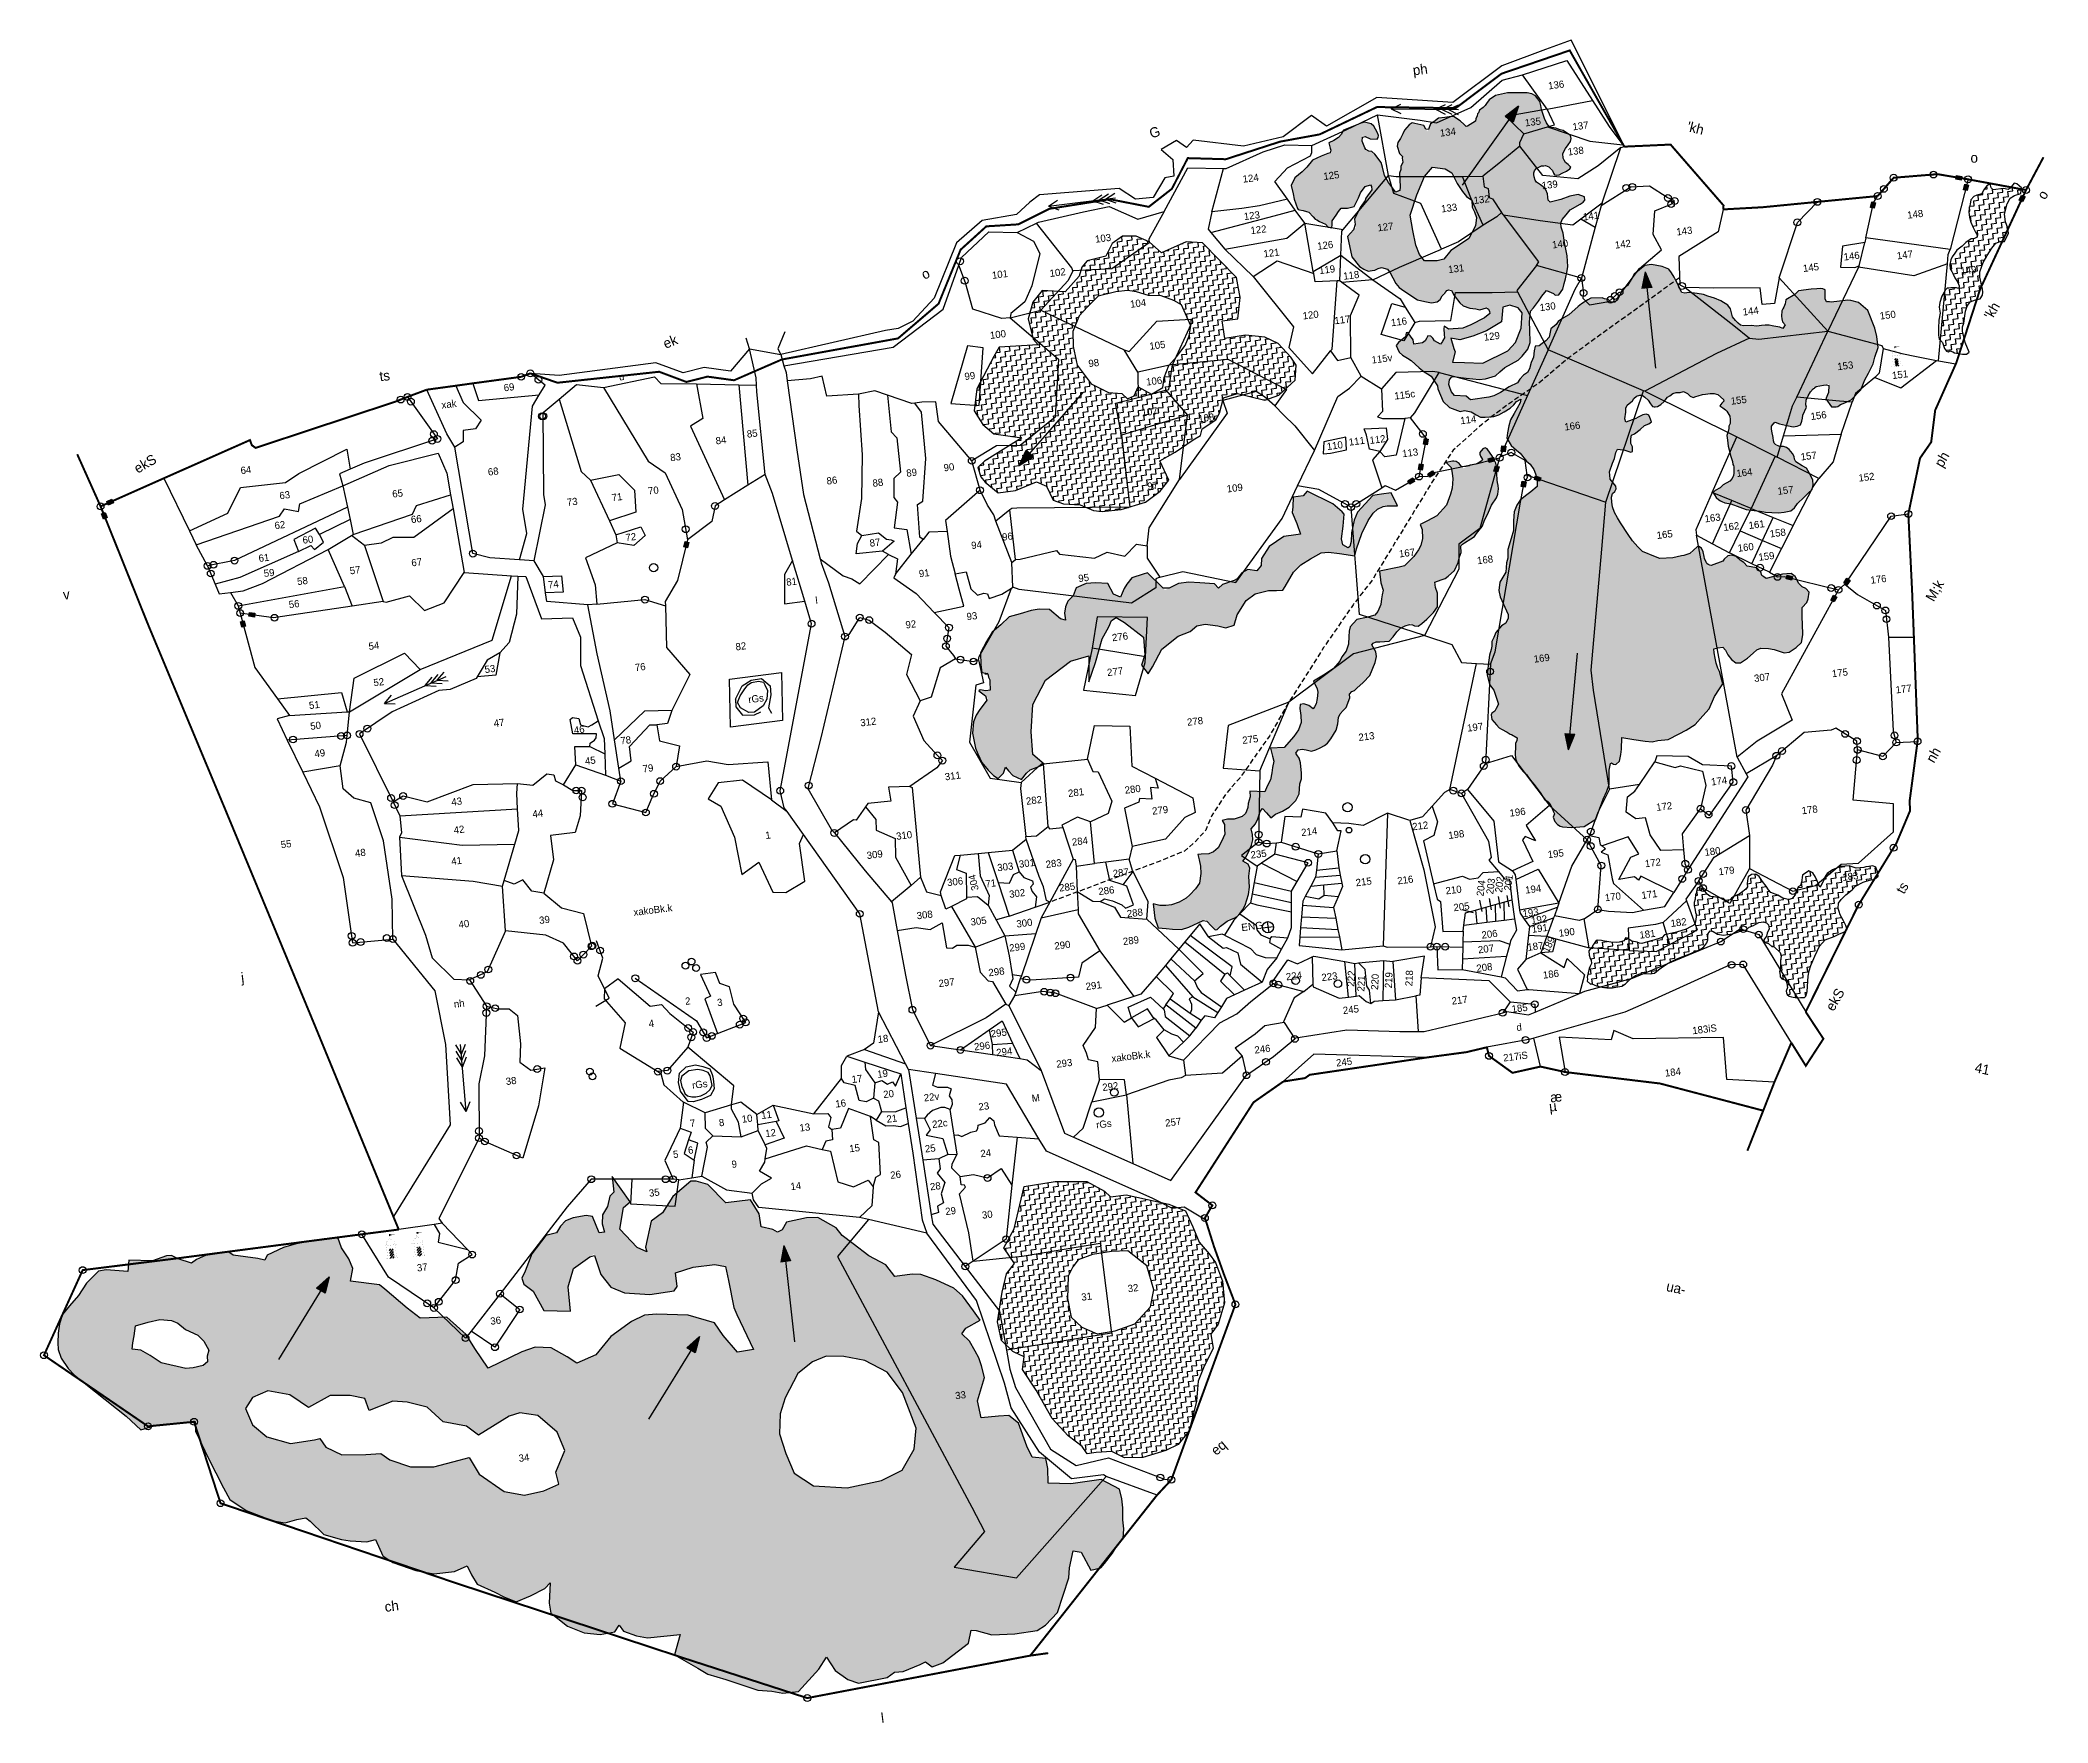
# Model space of a CAD drawing. Header units: metres. Extents: x 290104 to 292132, y 1990019 to 1991719.
import ezdxf
from ezdxf.enums import TextEntityAlignment as Align

# ---------------------------------------------------------------- set-up
doc = ezdxf.new("R2010")
doc.units = ezdxf.units.M
doc.header["$MEASUREMENT"] = 0
for name, pattern in [('DASHDOT', [1, 0.5, -0.25, 0, -0.25]), ('DASHED', [0.75, 0.5, -0.25]), ('DIVIDE', [1.25, 0.5, -0.25, 0, -0.25, 0, -0.25])]:
    doc.linetypes.add(name, pattern=pattern)
for name, color, linetype in [('LINE_FOOTPATH', 1, 'DASHED'), ('LINE_WATER', 4, 'Continuous'), ('OFF', 1, 'Continuous'), ('OTHERS', 1, 'Continuous'), ('POLY_HATCH', 12, 'Continuous'), ('POLY_PARCEL', 6, 'Continuous'), ('POLY_ROAD', 30, 'Continuous'), ('POLY_WATER', 4, 'Continuous'), ('SYM_ARROW', 1, 'Continuous'), ('SYM_STONE', 1, 'Continuous'), ('SYM_WELL', 1, 'Continuous'), ('SYM_WORSHIP', 1, 'Continuous'), ('TEXT_MAPIN', 7, 'Continuous'), ('TEXT_MAPOUT', 7, 'Continuous'), ('TEXT_PARCEL', 7, 'Continuous'), ('V_BOUND_LINE', 7, 'Continuous'), ('V_BOUND_STREAM_LINE', 7, 'DASHDOT'), ('V_DIVIDE_LINE', 7, 'DIVIDE')]:
    doc.layers.add(name, color=color, linetype=linetype)
doc.styles.get("Standard").update_dxf_attribs({"font": 'arial.ttf'})
doc.styles.add('TEXT_MAP', font='')
doc.styles.get('TEXT_MAP').set_extended_font_data('Kruti Dev 050')
doc.dimstyles.get("Standard").update_dxf_attribs({"dimtxt": 0.18, "dimasz": 0.18, "dimexe": 0.18, "dimexo": 0.0625, "dimgap": 0.09, "dimtad": 0, "dimtih": 1, "dimtoh": 1, "dimdec": 4, "dimzin": 0, "dimdsep": 46, "dimtxsty": 'Standard', "dimcen": 0.09, "dimadec": 0, "dimazin": 0, "dimtfac": 1, "dimtdec": 4, "dimtofl": 0, "dimtmove": 0, "dimatfit": 3, "dimfxl": 0, "dimtolj": 1, "dimtzin": 0, "dimarcsym": 0})
pattern_1 = [(7.0915, (290088.82, 1989667.838), (4.387969, 5.634868), [5.05005, -5.05005]), (97.0915, (290093.8315, 1989668.461), (-5.634868, 4.387969), [5.05005, -5.05005])]

# ---------------------------------------------------------------- blocks, each defined once
blk = doc.blocks.new('STONE')
blk.add_circle((0, 0), 0.851)
blk = doc.blocks.new('RIVERARROW')
for points in [[(0, 0), (3.52, 1.73)], [(0, 0), (24.26, 0)], [(0, 0), (3.52, -1.73)], [(16.05, 0), (19.57, 1.73)], [(16.05, 0), (19.57, -1.73)], [(18.43, 0), (21.95, 1.73)], [(18.43, 0), (21.95, -1.73)], [(20.74, 0), (24.26, 1.73)], [(20.74, 0), (24.26, -1.73)]]:
    blk.add_lwpolyline(points)
blk = doc.blocks.new('TEMPLE')
at = {"linetype": 'Continuous'}
blk.add_hatch(color=256, dxfattribs=at).paths.add_polyline_path([(0.28, 5.69), (0.6, 5.75), (0.95, 5.71), (1.39, 5.73), (0.49, 5.85), (0.21, 6.01), (-0.14, 6.06), (-0.15, 5.55), (-0.09, 5.55)])
h = blk.add_hatch(dxfattribs=at)
h.set_pattern_fill('ANSI31', color=256, scale=3.6, style=0)
h.set_pattern_definition([(45, (-94.63405, -100.65248), (-0.318198, 0.318198), [])])
h.paths.add_polyline_path([(-0.51, 2.32), (-0.51, 0), (0.49, 0), (0.49, 2.32)])
at = {"linetype": 'Continuous', "const_width": 0.018}
for points in [[(-0.16, 4.99), (-0.14, 6.06), (0.21, 6.01), (0.49, 5.85), (1.39, 5.73), (0.95, 5.71), (0.6, 5.75), (0.28, 5.69), (-0.09, 5.55), (-0.15, 5.55)], [(-1.78, 3.28), (1.75, 3.28)], [(-1.78, 0), (1.78, 0)], [(-1.16, 3.28), (-1.16, 3.69), (-0.97, 4.22), (-0.63, 4.55), (-0.33, 4.73), (-0.16, 4.99), (0.05, 4.8), (0.46, 4.5), (0.69, 4.36), (0.88, 4.09), (1.02, 3.76), (1.06, 3.28)], [(-1.16, 0), (-1.16, 3.28)], [(-0.51, 0), (-0.51, 2.32), (0.49, 2.32), (0.49, 0)], [(1.06, 0), (1.06, 3.28)]]:
    blk.add_lwpolyline(points, dxfattribs=at)
blk = doc.blocks.new('PAKKAWELL')
blk.add_circle((0, 0), 1.81)
blk = doc.blocks.new('STONESQUAREFILLED')
blk.add_hatch(color=256).paths.add_polyline_path([(0.7, -0.48), (0.7, 0.48), (-0.7, 0.48), (-0.7, -0.48)])
blk.add_lwpolyline([(-0.7, 0.48), (0.7, 0.48), (0.7, -0.48), (-0.7, -0.48)], close=True)
blk = doc.blocks.new('ARROWASPECT')
h = blk.add_hatch(color=256)
h.paths.add_polyline_path([(2.85, -2.85), (3.72, -1.98), (0, 0)])
h.paths.add_polyline_path([(0, 0), (1.98, -3.72), (2.85, -2.85)])
for points in [[(0, 0), (17.15, -17.15)], [(0, 0), (1.98, -3.72)], [(0, 0), (3.72, -1.98)], [(3.72, -1.98), (1.98, -3.72)]]:
    blk.add_lwpolyline(points)
blk = doc.blocks.new('DETAIL')
for points in [[(-1.4, 0), (1.4, 0)], [(0, 1.4), (0, -1.4)]]:
    blk.add_lwpolyline(points)
blk.add_circle((0, 0), 1.4)
blk = doc.blocks.new('TEXTARROW')
blk.add_leader([(0, 0), (8.7, 0)], dimstyle='Standard', override={"dimtxt": 2.5, "dimasz": 2.5, "dimexe": 1.25, "dimexo": 0.625, "dimgap": 0.625, "dimtad": 1, "dimtih": 0, "dimtoh": 0, "dimzin": 8, "dimcen": 2.5, "dimtofl": 1})
blk = doc.blocks.new('21432')
at = {"layer": 'POLY_HATCH'}
h = blk.add_hatch(dxfattribs=at)
h.set_pattern_fill('ZIGZAG', color=256, scale=40.400397, angle=7.0915, style=0)
h.set_pattern_definition(pattern_1)
h.paths.add_polyline_path([(291610.1, 1991262.4), (291604.7, 1991258.2), (291599.4, 1991254), (291595.9, 1991248.9), (291593.2, 1991242.1), (291592.5, 1991233.2), (291592.6, 1991223.3), (291590.1, 1991215.3), (291586.7, 1991204.3), (291586.7, 1991195.5), (291585.5, 1991190.7), (291584.9, 1991181.2), (291578.6, 1991171), (291577.8, 1991162.7), (291579.2, 1991156.5), (291588, 1991136.7), (291584.8, 1991129.8), (291580.4, 1991126.9), (291574.8, 1991120.4), (291572.5, 1991115.4), (291570.7, 1991111.1), (291570.7, 1991106.4), (291568.3, 1991097.3), (291567.7, 1991092.5), (291566.5, 1991083), (291566, 1991077.6), (291568.4, 1991067.9), (291572.7, 1991062), (291577.3, 1991047.9), (291573.6, 1991041.1), (291570.8, 1991038.9), (291569.9, 1991037), (291570.5, 1991032.4), (291578.2, 1991023.8), (291580.5, 1991022.5), (291588.7, 1991018.4), (291597.4, 1991013.2), (291594.6, 1991008.4), (291594.4, 1991005.4), (291594.2, 1990997.2), (291594.9, 1990992), (291596.5, 1990988.1), (291598.1, 1990984.8), (291602.2, 1990980), (291605.6, 1990976.9), (291607.7, 1990973.7), (291611.2, 1990969.4), (291613.3, 1990966.7), (291619.6, 1990958.7), (291621.8, 1990954.9), (291624, 1990951.6), (291628.5, 1990948.9), (291630.7, 1990944.8), (291634.1, 1990937.2), (291632.6, 1990933.9), (291634.4, 1990929.4), (291637.1, 1990926.3), (291639.6, 1990924.8), (291642.1, 1990924), (291651, 1990923.3), (291663.8, 1990924.3), (291675.8, 1990931.7), (291683.2, 1990952), (291686.9, 1990960), (291689, 1990966.8), (291689, 1990981.4), (291690.8, 1990989.4), (291693.5, 1990987.3), (291695.9, 1990987), (291699.6, 1990990.4), (291701.1, 1990997), (291701.6, 1991002.4), (291702.1, 1991014.2), (291714.1, 1991012.1), (291725.5, 1991010.6), (291732.6, 1991009.8), (291738.3, 1991011.1), (291748.7, 1991012.3), (291759.8, 1991017.8), (291767, 1991021.7), (291776.2, 1991027.5), (291783.9, 1991036.1), (291790.1, 1991043.3), (291795.6, 1991055.7), (291803.9, 1991068.7), (291800.7, 1991081), (291797.9, 1991086.8), (291796.1, 1991094.5), (291795.4, 1991099.7), (291794.9, 1991103.8), (291803.5, 1991106.1), (291806.8, 1991102.3), (291809.1, 1991097.9), (291812.7, 1991093.1), (291817.2, 1991089.5), (291821.9, 1991089.5), (291828.9, 1991094.5), (291834.8, 1991099.3), (291840.3, 1991104.4), (291853.4, 1991104.1), (291865.9, 1991099.7), (291871.1, 1991100.3), (291878.1, 1991105.3), (291883.4, 1991110.1), (291884.7, 1991117.9), (291884.5, 1991129), (291884.2, 1991137.6), (291884.3, 1991145.4), (291888.9, 1991150.7), (291890.2, 1991154.3), (291891.2, 1991161.1), (291887.8, 1991164.8), (291881.8, 1991167.8), (291876.9, 1991176.9), (291873, 1991179.9), (291864.3, 1991179.4), (291847.3, 1991174.9), (291843.3, 1991178), (291842.3, 1991181.4), (291838.3, 1991185.6), (291828.6, 1991187.3), (291825.3, 1991191), (291821.4, 1991193.5), (291817.5, 1991197.1), (291813.2, 1991198.3), (291809.1, 1991197.8), (291805.5, 1991194.4), (291803.9, 1991192.5), (291789.2, 1991187), (291787, 1991191.5), (291785.4, 1991194.9), (291785.2, 1991197.2), (291784, 1991201.7), (291782.3, 1991205.6), (291779.8, 1991207.1), (291778.1, 1991206.9), (291770.7, 1991200.1), (291764.5, 1991198.1), (291762.2, 1991197.8), (291753.6, 1991195.6), (291740.2, 1991195.1), (291735.9, 1991196.9), (291722.9, 1991202.3), (291718.2, 1991207), (291712.7, 1991212.8), (291708.4, 1991219.3), (291699, 1991233.4), (291693, 1991244.4), (291692, 1991251.9), (291691.1, 1991259.3), (291694.8, 1991262.8), (291696.2, 1991265.3), (291695.9, 1991268.2), (291690.4, 1991274.6), (291689.8, 1991279.2), (291689.4, 1991282.7), (291692.4, 1991291.3), (291694.7, 1991296.2), (291696.3, 1991305.5), (291704.1, 1991304.8), (291711, 1991302.4), (291712.7, 1991303.2), (291712.7, 1991307.9), (291711.1, 1991311.2), (291711.1, 1991319.1), (291714.6, 1991321), (291720.5, 1991325.3), (291724.7, 1991329.3), (291729.2, 1991331), (291731.8, 1991333.1), (291730.1, 1991337.6), (291729.2, 1991339.8), (291726.8, 1991340.7), (291723.3, 1991340.3), (291718.3, 1991337.9), (291716.2, 1991336.5), (291706, 1991332.9), (291705, 1991336.2), (291706, 1991342.8), (291706.1, 1991349), (291712.8, 1991354.2), (291715.1, 1991358.3), (291722.2, 1991360.4), (291728, 1991356), (291730.8, 1991351.2), (291732.9, 1991348.5), (291734.7, 1991348.2), (291738.1, 1991348.6), (291741.4, 1991350.7), (291744.6, 1991353.5), (291748.1, 1991358), (291755.1, 1991362.7), (291761, 1991362.6), (291764.4, 1991363.6), (291768.2, 1991361.7), (291770.9, 1991359.1), (291774, 1991357.7), (291776.8, 1991358.7), (291781.3, 1991360.4), (291786.5, 1991361.1), (291797.1, 1991362.4), (291805.8, 1991354.8), (291802.9, 1991351.9), (291800.9, 1991349.3), (291806.9, 1991345.6), (291811.5, 1991338.1), (291811.3, 1991331.3), (291809.9, 1991328.8), (291810.2, 1991326.3), (291808.1, 1991319.2), (291809.4, 1991308.7), (291810.5, 1991304.8), (291811.8, 1991299.1), (291814.9, 1991289.1), (291815.3, 1991277.6), (291810.9, 1991273.1), (291804.3, 1991269.4), (291801.2, 1991266.6), (291796.3, 1991263.7), (291794.3, 1991261.8), (291797.1, 1991256.8), (291799.8, 1991254.2), (291801.7, 1991253.2), (291807.5, 1991251.1), (291812, 1991250.4), (291821.2, 1991246.8), (291827.4, 1991244.7), (291835.8, 1991243.4), (291841.7, 1991242.9), (291847.1, 1991241.8), (291853.6, 1991241.5), (291860.1, 1991241.1), (291865.9, 1991241.8), (291872.8, 1991243.3), (291876.5, 1991246.1), (291879.5, 1991250.6), (291885.8, 1991256.6), (291894.3, 1991265.1), (291895.3, 1991269.6), (291894.8, 1991274.2), (291892.4, 1991279.2), (291888.6, 1991286.3), (291884.1, 1991288.7), (291876.5, 1991293.4), (291875.9, 1991298.2), (291874.4, 1991301), (291870.9, 1991305.3), (291868.3, 1991307.3), (291865.3, 1991308.1), (291857.2, 1991308.7), (291855.2, 1991313.9), (291854.8, 1991317.3), (291852.5, 1991327.8), (291856.5, 1991333), (291861.3, 1991331), (291875.7, 1991328.1), (291879.2, 1991328.6), (291882.5, 1991330.2), (291883.8, 1991333.8), (291884.6, 1991336.9), (291884.8, 1991339.8), (291888.6, 1991348.1), (291887.8, 1991350.4), (291888.6, 1991357), (291895.7, 1991368.2), (291911.2, 1991371.3), (291910.9, 1991362.6), (291908.1, 1991356.4), (291913.8, 1991348.3), (291917.4, 1991348.2), (291920.3, 1991348.5), (291922.9, 1991350.6), (291927.4, 1991352.4), (291933.5, 1991355.5), (291943.4, 1991365.5), (291947.5, 1991375.4), (291951.3, 1991382.3), (291956, 1991391.7), (291957.5, 1991398.4), (291961, 1991408.2), (291959.6, 1991419.2), (291957.4, 1991427.7), (291950.5, 1991445.6), (291941.2, 1991453.8), (291933.3, 1991455.8), (291930.4, 1991456), (291909.5, 1991453.4), (291907.3, 1991457.3), (291907.3, 1991466.6), (291904.9, 1991467.5), (291902.5, 1991467.8), (291899, 1991467.4), (291893.2, 1991467.2), (291880.5, 1991465.6), (291876.8, 1991461.7), (291867.5, 1991456.4), (291866.8, 1991451.7), (291864.5, 1991447.2), (291863.6, 1991445.4), (291863.1, 1991440), (291863.5, 1991437.1), (291864.4, 1991434.3), (291867.1, 1991431.1), (291864.7, 1991427.3), (291861.6, 1991428.7), (291854.4, 1991429.9), (291850.7, 1991430.9), (291846.6, 1991430.9), (291843.1, 1991430.5), (291838.5, 1991429.9), (291832.6, 1991430.4), (291823.1, 1991429.9), (291814.6, 1991436.5), (291811.7, 1991447.1), (291808.9, 1991450.9), (291801.9, 1991455.3), (291795.7, 1991458), (291789, 1991460.1), (291784.6, 1991461.9), (291778.1, 1991462.9), (291772.7, 1991463.4), (291769.7, 1991463.6), (291763.4, 1991462.8), (291760.9, 1991466.6), (291758.7, 1991472.2), (291756.5, 1991476), (291754.9, 1991479.4), (291749.6, 1991487.3), (291742.8, 1991489.9), (291732, 1991492.1), (291725.1, 1991491.2), (291714.4, 1991482.3), (291712.5, 1991478.5), (291707.6, 1991470.9), (291702.8, 1991466.8), (291696.7, 1991454), (291690.9, 1991454.1), (291688.2, 1991456.7), (291680.5, 1991458.3), (291670.5, 1991458), (291667.7, 1991456.5), (291661.2, 1991452.2), (291658, 1991449.5), (291648.5, 1991441.2), (291643, 1991438.2), (291637.6, 1991434.6), (291635.6, 1991431.4), (291630.3, 1991427.2), (291628.4, 1991418.8), (291625.3, 1991414.9), (291618.8, 1991410), (291614.3, 1991409.4), (291613.5, 1991405), (291612.5, 1991397.7), (291610.3, 1991392.9), (291607.9, 1991383.8), (291602.5, 1991380.2), (291598.9, 1991376.2), (291596.4, 1991372.4), (291588.1, 1991368.4), (291575.7, 1991360.2), (291567.7, 1991358.2), (291549.2, 1991355.4), (291544.7, 1991358.9), (291532.8, 1991359.8), (291528.9, 1991365), (291526.5, 1991373.8), (291530.7, 1991379.1), (291544.8, 1991377.1), (291551.3, 1991376.7), (291557.8, 1991375.8), (291564.2, 1991376.6), (291574.4, 1991379.6), (291581.5, 1991386.4), (291590.5, 1991391.6), (291597.1, 1991395.4), (291601.3, 1991399.4), (291606.9, 1991406.5), (291609.5, 1991413.3), (291609.1, 1991426.2), (291608.7, 1991433.8), (291609.7, 1991445), (291612.8, 1991448.4), (291617.9, 1991454.9), (291621.3, 1991460), (291625.9, 1991465.8), (291635.7, 1991461.2), (291638.2, 1991461.5), (291642.2, 1991467.3), (291643.8, 1991472.8), (291645, 1991477.6), (291646.9, 1991485.5), (291647.5, 1991490.2), (291646.8, 1991500.7), (291643.9, 1991514.4), (291642.8, 1991523.7), (291639.9, 1991532.8), (291641.6, 1991537.6), (291645.7, 1991542.2), (291649.8, 1991547.4), (291659.8, 1991553), (291663, 1991555.1), (291664.5, 1991557.1), (291664.1, 1991560.5), (291658, 1991562.7), (291648.5, 1991560.7), (291640.4, 1991557.6), (291627.9, 1991554.7), (291626.8, 1991563.5), (291625.1, 1991567.4), (291622.4, 1991570.6), (291619.8, 1991572.6), (291614.9, 1991575.7), (291612.3, 1991584.5), (291615.9, 1991589.2), (291623.4, 1991592.7), (291631.3, 1991589.2), (291633, 1991584.3), (291633.8, 1991582.6), (291636.2, 1991582.3), (291638.5, 1991582.6), (291641.8, 1991584.2), (291646.2, 1991586.5), (291649.5, 1991588.6), (291650.4, 1991590.5), (291647.7, 1991593.1), (291643.2, 1991596.7), (291642.2, 1991604.2), (291646.6, 1991611.8), (291650.1, 1991616.3), (291650.9, 1991619.3), (291650, 1991622.2), (291642.8, 1991627.3), (291639.8, 1991628.1), (291635.4, 1991629.9), (291628.9, 1991630.8), (291624.3, 1991637.8), (291620.8, 1991648.6), (291620.3, 1991652.7), (291619.2, 1991656.6), (291614.3, 1991662.9), (291611.2, 1991664.4), (291606.3, 1991665.6), (291597, 1991665.6), (291586.4, 1991665.5), (291574.4, 1991662.8), (291567.9, 1991658.5), (291563.9, 1991652.2), (291558.1, 1991647.9), (291555.5, 1991640.5), (291555.8, 1991642.3), (291554.4, 1991639.2), (291554.2, 1991636.8), (291545.2, 1991631.2), (291542.8, 1991633.6), (291538.8, 1991637.2), (291535, 1991639.7), (291532.5, 1991641.2), (291529.5, 1991641.4), (291516.8, 1991639.8), (291508.6, 1991633.8), (291507.4, 1991630.4), (291505.4, 1991626.5), (291501.8, 1991632.6), (291489.9, 1991635), (291487.1, 1991633.2), (291482.5, 1991627.9), (291480.6, 1991624.1), (291478.3, 1991619.2), (291475.8, 1991615.3), (291475.1, 1991611.7), (291477.2, 1991604.3), (291480.5, 1991601.2), (291480.1, 1991599.4), (291480.6, 1991595.4), (291478.8, 1991591.1), (291478.6, 1991588.1), (291477.3, 1991584.4), (291478, 1991567), (291473.2, 1991565.1), (291472.4, 1991566.8), (291466.2, 1991574.8), (291462.3, 1991582), (291458.9, 1991595.1), (291452.6, 1991603.6), (291449.3, 1991606.2), (291444.1, 1991606.6), (291439.8, 1991615.5), (291439.9, 1991622.5), (291447.8, 1991618.9), (291454.8, 1991618.6), (291455.8, 1991620.5), (291456.1, 1991622.3), (291455.2, 1991625.1), (291451.3, 1991631.9), (291448.8, 1991634.3), (291442.1, 1991635.8), (291438.2, 1991634.7), (291432, 1991632.2), (291420.8, 1991627.8), (291417, 1991620.9), (291406.1, 1991614.3), (291407.2, 1991609.7), (291408.8, 1991605.6), (291405, 1991604.2), (291398.2, 1991601.6), (291389.4, 1991597.5), (291383.8, 1991590.4), (291379.1, 1991585.7), (291371.6, 1991579.5), (291367.9, 1991572), (291370.1, 1991563.4), (291370.8, 1991558.2), (291374.3, 1991548.7), (291375, 1991547.6), (291376.2, 1991547.2), (291385.5, 1991545.3), (291390, 1991540.1), (291391.8, 1991538.3), (291396.5, 1991535.6), (291402.7, 1991532.9), (291405.4, 1991529.7), (291409, 1991529), (291409.3, 1991536.1), (291413.3, 1991541.8), (291417.9, 1991549), (291424.7, 1991549.1), (291431.6, 1991550.6), (291433.9, 1991555.5), (291435.8, 1991559.3), (291440.8, 1991570.1), (291448.8, 1991572.8), (291449.5, 1991567.5), (291443.5, 1991559.1), (291442.6, 1991556.6), (291437.6, 1991549.5), (291432, 1991537.7), (291433.1, 1991529.2), (291424.8, 1991520.4), (291429.1, 1991499.8), (291436.8, 1991490.2), (291441.2, 1991487.2), (291445.6, 1991485.4), (291452.5, 1991486.3), (291458.4, 1991489.1), (291465.3, 1991487.3), (291468.1, 1991483.5), (291470.5, 1991478.5), (291473.5, 1991473), (291477, 1991468.8), (291481.6, 1991465.6), (291495.7, 1991456.2), (291502.9, 1991454.8), (291509.6, 1991453.2), (291515.3, 1991454.5), (291518.5, 1991456.7), (291522.6, 1991464.8), (291528.9, 1991467.2), (291532.7, 1991460.8), (291538.3, 1991453.3), (291541.7, 1991450.2), (291548.4, 1991448.1), (291554.4, 1991447.1), (291558.6, 1991446.4), (291566.6, 1991448.8), (291568.9, 1991442.7), (291563.1, 1991438.2), (291549.3, 1991431.2), (291541.5, 1991427.9), (291522.2, 1991426.3), (291522.4, 1991421.4), (291522.8, 1991417.9), (291521.3, 1991415.4), (291519.8, 1991411.1), (291512.6, 1991414.9), (291511.1, 1991417.6), (291509.1, 1991419.7), (291506.1, 1991419.9), (291504.6, 1991417.4), (291502.1, 1991413), (291491.8, 1991411.7), (291491.3, 1991415.8), (291485.7, 1991423.3), (291484, 1991423.1), (291483.3, 1991418.9), (291476.4, 1991413.3), (291473.9, 1991410.1), (291478.1, 1991402.5), (291480.4, 1991400.3), (291488.4, 1991395.7), (291493.2, 1991391.4), (291497.2, 1991387.7), (291502.4, 1991383.7), (291509.3, 1991379.5), (291515.9, 1991369.5), (291516.2, 1991366.6), (291521.4, 1991353.8), (291528, 1991347.6), (291538.5, 1991343.6), (291543, 1991344.7), (291549.7, 1991343.2), (291554.7, 1991340.3), (291559.2, 1991337.9), (291563.9, 1991337.9), (291572.6, 1991338.4), (291577.7, 1991340.2), (291583.2, 1991343.3), (291589.2, 1991347), (291592.8, 1991350.3), (291595.4, 1991353.6), (291599.8, 1991355.9), (291599.1, 1991352.3), (291593.3, 1991341.6), (291589.4, 1991335.3), (291587.8, 1991329.2), (291586.4, 1991322), (291585.9, 1991316.6), (291590.1, 1991309.2), (291595.4, 1991304.6), (291599.3, 1991301.5), (291605.6, 1991293.5), (291609.5, 1991290.5), (291614.1, 1991283.6), (291616.6, 1991273.4), (291616.4, 1991267.9)])
h.paths.add_polyline_path([(291561.5, 1991392.4), (291542.9, 1991393), (291530.9, 1991393.5), (291533.5, 1991403.9), (291532.4, 1991407.3), (291529.2, 1991417.6), (291538.4, 1991416.1), (291551.6, 1991419.7), (291565.2, 1991425), (291580.3, 1991434.3), (291581.7, 1991448.8), (291588.9, 1991451), (291597.3, 1991448.4), (291601.3, 1991443.1), (291600.3, 1991427.7), (291594.6, 1991413.1), (291586.9, 1991404.7)], flags=16)
h.paths.add_polyline_path([(291522.1, 1991497.6), (291515.3, 1991495.8), (291502.6, 1991495.6), (291497.4, 1991502.1), (291493.7, 1991511.5), (291490.7, 1991526.5), (291488, 1991541.9), (291494.9, 1991562.4), (291502.5, 1991581), (291510.7, 1991590.3), (291523.6, 1991588.8), (291530.3, 1991584.5), (291535.6, 1991573.8), (291540.9, 1991565.8), (291544.9, 1991560.8), (291550.5, 1991557.1), (291550.9, 1991550.1), (291555.1, 1991540.7), (291554.2, 1991531), (291547.3, 1991518.4), (291540, 1991513.3), (291529.3, 1991506.2)], flags=16)
h = blk.add_hatch(dxfattribs=at)
h.set_pattern_fill('ZIGZAG', color=256, scale=40.400397, angle=7.0915, style=0)
h.set_pattern_definition(pattern_1)
h.paths.add_polyline_path([(292075.8, 1991508.7), (292079.7, 1991513.7), (292084, 1991515.3), (292086.2, 1991515.3), (292092.1, 1991527.9), (292092, 1991528.8), (292089.5, 1991535.2), (292088.5, 1991543), (292091.2, 1991553.5), (292094.4, 1991559), (292098.6, 1991561.8), (292105.2, 1991563.8), (292105.5, 1991568.2), (292095, 1991570.1), (292094.3, 1991569.2), (292092.2, 1991567.8), (292087.5, 1991568.9), (292077, 1991567.6), (292075, 1991569.6), (292074, 1991573.5), (292070.8, 1991571.4), (292067.4, 1991567), (292065.6, 1991563.4), (292060.7, 1991562.2), (292057.5, 1991560.7), (292054.5, 1991557.5), (292053.9, 1991552.9), (292052.7, 1991548.8), (292052.6, 1991544.8), (292053.3, 1991539.8), (292054.4, 1991534.8), (292056.8, 1991529.5), (292059.7, 1991524.2), (292060.5, 1991522.6), (292060.8, 1991520.4), (292060.3, 1991519.2), (292058.2, 1991518.3), (292054.8, 1991517.9), (292049.6, 1991514.4), (292045.6, 1991510.6), (292040.4, 1991506.5), (292038.5, 1991503.5), (292035.6, 1991499.7), (292034.3, 1991496.7), (292033.2, 1991492), (292033.7, 1991487.6), (292035.2, 1991484.9), (292036.6, 1991482.3), (292038.2, 1991478.5), (292039.6, 1991476.5), (292041, 1991474.4), (292042.6, 1991470.6), (292042.8, 1991469.5), (292041.9, 1991467.7), (292040.1, 1991468.6), (292034.4, 1991468.4), (292032.2, 1991468.2), (292030.5, 1991468), (292029, 1991466.6), (292028.4, 1991465.6), (292023.8, 1991415.5), (292026, 1991413.1), (292027.9, 1991407.1), (292029.9, 1991404.6), (292031.7, 1991403.7), (292033.3, 1991405), (292036.2, 1991403.7), (292038.1, 1991402.7), (292042.9, 1991402), (292047.8, 1991417.1), (292046.1, 1991424.7), (292046.1, 1991429.2), (292047.3, 1991432.7), (292049.2, 1991444.8), (292050.8, 1991450.1), (292053.7, 1991454.5), (292056.4, 1991455.4), (292059.1, 1991456.3), (292060.6, 1991456.6), (292064, 1991467.3), (292065.5, 1991470.6), (292063.6, 1991479.4), (292063.5, 1991484.5), (292065.2, 1991489.2), (292066.9, 1991494), (292069.2, 1991498.2), (292071.1, 1991501.3)])
h = blk.add_hatch(dxfattribs=at)
h.set_pattern_fill('ZIGZAG', color=256, scale=40.400397, angle=7.0915, style=0)
h.set_pattern_definition(pattern_1)
h.paths.add_polyline_path([(291095.8, 1991316.9), (291058.1, 1991293.4), (291051.4, 1991287), (291054.5, 1991277.4), (291058.8, 1991272.3), (291072.1, 1991261.5), (291089.3, 1991263.6), (291110.7, 1991272.5), (291120.6, 1991268.1), (291127.4, 1991254), (291137.8, 1991250.3), (291154.8, 1991249.3), (291168.1, 1991243.4), (291176.9, 1991242.6), (291196.1, 1991244.4), (291220.7, 1991251.9), (291235.6, 1991263.1), (291244.2, 1991274.1), (291235.1, 1991293.7), (291250.9, 1991302.5), (291268.8, 1991314.8), (291276.3, 1991319.4), (291278, 1991325.9), (291291.9, 1991335.1), (291295.4, 1991341.8), (291299.7, 1991357.3), (291313.6, 1991361.6), (291341.2, 1991355), (291355.6, 1991359.9), (291371.9, 1991375.1), (291373.1, 1991390.2), (291367.7, 1991398.3), (291354.7, 1991412.3), (291341.4, 1991418.7), (291321.8, 1991420.7), (291301, 1991417.4), (291298.1, 1991435.2), (291314.2, 1991437.3), (291316.5, 1991458.8), (291312.7, 1991479), (291278.4, 1991514), (291262, 1991515.1), (291237.1, 1991503.9), (291224.5, 1991514.8), (291211.3, 1991520.7), (291197.5, 1991520.8), (291187.2, 1991513.3), (291180.7, 1991500.6), (291161.9, 1991495.8), (291156.4, 1991489.5), (291153.8, 1991480.4), (291139.6, 1991464.3), (291116.3, 1991465.8), (291107.1, 1991454), (291102.3, 1991437.2), (291107.4, 1991416.6), (291112.5, 1991411), (291072.8, 1991408.5), (291067.7, 1991399.1), (291050.5, 1991366.4), (291047.7, 1991344.2), (291056.3, 1991330.3), (291067.4, 1991321)])
h.paths.add_polyline_path([(291165.9, 1991371.5), (291151.6, 1991390.2), (291147.6, 1991409.3), (291147.3, 1991424.5), (291153.8, 1991440.1), (291162.3, 1991449.2), (291173, 1991460.2), (291190.9, 1991464.4), (291202.7, 1991465.9), (291211.7, 1991464.6), (291223.8, 1991460.9), (291236.7, 1991460.5), (291249.3, 1991455.6), (291257, 1991451.4), (291266.5, 1991430.1), (291265, 1991419.9), (291261, 1991410.2), (291252, 1991398.7), (291244.2, 1991390.1), (291239.7, 1991377.9), (291238.2, 1991367.7), (291227, 1991361.1), (291213.2, 1991368.6), (291209.2, 1991359.3), (291202.7, 1991356.5), (291196.8, 1991361.8), (291183.5, 1991362.9)], flags=16)
h = blk.add_hatch(dxfattribs=at)
h.set_pattern_fill('ZIGZAG', color=256, scale=40.400397, angle=7.0915, style=0)
h.set_pattern_definition(pattern_1)
h.paths.add_polyline_path([(291385.8, 1991046.7), (291380.8, 1991048.2), (291377.1, 1991047.7), (291376.6, 1991043.6), (291378.7, 1991031.3), (291375.2, 1991021.9), (291370.6, 1991015.2), (291360.9, 1991004.3), (291347, 1991003.3), (291349, 1990995.3), (291350.3, 1990990.4), (291349.1, 1990984.1), (291347.6, 1990972.4), (291343.6, 1990965), (291341.2, 1990959.2), (291326.1, 1990960.1), (291326.5, 1990954.3), (291324.6, 1990947.6), (291323.6, 1990939.1), (291318.4, 1990934.3), (291310.5, 1990931.9), (291303.7, 1990931.7), (291298.1, 1990930.4), (291300.7, 1990926.3), (291300.6, 1990921.5), (291300.8, 1990916.7), (291295.4, 1990903.7), (291286.7, 1990896.6), (291273.7, 1990896.1), (291276.5, 1990884.7), (291276.8, 1990876.8), (291275.2, 1990867.1), (291271.2, 1990861.5), (291263.5, 1990853.2), (291254.8, 1990847.8), (291246.9, 1990845.1), (291237.2, 1990843.9), (291228.4, 1990846.2), (291230.2, 1990831.8), (291233.4, 1990822), (291241.7, 1990821.3), (291247.9, 1990820.7), (291257.2, 1990820.2), (291264.4, 1990822.8), (291281.3, 1990830.4), (291287.1, 1990823.9), (291291.3, 1990820), (291293.3, 1990820.2), (291296.7, 1990823.7), (291303.2, 1990828.6), (291311.1, 1990832), (291313.5, 1990833.3), (291316.2, 1990836.4), (291319.1, 1990840.5), (291321.6, 1990844.9), (291324.7, 1990855.8), (291325.9, 1990863.1), (291325.2, 1990874), (291326.2, 1990882.3), (291324.5, 1990886.2), (291319, 1990889.3), (291322.5, 1990893.8), (291325.5, 1990900), (291327.9, 1990905.4), (291329.3, 1990911), (291328.9, 1990916.4), (291327.5, 1990922), (291332, 1990927), (291334.1, 1990932.1), (291338, 1990943.6), (291342.9, 1990938.3), (291347.3, 1990933), (291352, 1990936.7), (291359.1, 1990939.9), (291365.8, 1990943.8), (291372.8, 1990950.5), (291376, 1990957.4), (291376.8, 1990967.4), (291378.2, 1990972.6), (291378.5, 1990978.1), (291377.2, 1990988.7), (291376, 1990993.3), (291372.5, 1990998.2), (291375.9, 1991003.1), (291389, 1991000.5), (291393, 1991001.9), (291397.2, 1991003.8), (291401.7, 1991006.1), (291404.5, 1991008.4), (291408, 1991013), (291413.4, 1991021.8), (291415, 1991028.2), (291416.2, 1991036.5), (291423.7, 1991045.2), (291427.1, 1991054.2), (291426.9, 1991059.7), (291431.9, 1991061.6), (291434.4, 1991064), (291440.5, 1991069.8), (291447.4, 1991076.8), (291452.7, 1991089.9), (291454, 1991096.2), (291453.4, 1991100.9), (291448.8, 1991109.1), (291453.9, 1991110.8), (291457.6, 1991110.9), (291466.8, 1991111.4), (291471, 1991116), (291476.6, 1991123.9), (291488.2, 1991129.5), (291492.5, 1991126.9), (291496.2, 1991126.6), (291500, 1991129.5), (291504.9, 1991133.9), (291511.6, 1991140.5), (291515.6, 1991146.1), (291515.6, 1991160.2), (291511.8, 1991170.7), (291524.3, 1991175.5), (291526.5, 1991177.2), (291532.9, 1991183.1), (291536.7, 1991191.1), (291539.5, 1991202.9), (291539.4, 1991208.8), (291543.1, 1991211), (291549.4, 1991214.8), (291553.2, 1991217.4), (291555.2, 1991220.3), (291557.9, 1991223.7), (291560.8, 1991227.5), (291563.4, 1991234.3), (291566.1, 1991239.4), (291570.4, 1991249.1), (291575.4, 1991256.4), (291576.6, 1991260), (291577.3, 1991265.5), (291576.5, 1991271.9), (291575.9, 1991274.2), (291575.7, 1991281), (291575.3, 1991289.2), (291574.8, 1991291.4), (291571.2, 1991298.1), (291565.8, 1991306), (291564, 1991306.8), (291561.7, 1991305.8), (291558.4, 1991302), (291558.6, 1991300.3), (291559.2, 1991298.4), (291561.7, 1991294.6), (291555.6, 1991290.5), (291548.8, 1991289.2), (291542, 1991286), (291538.8, 1991289.7), (291537.7, 1991290.9), (291536.5, 1991291.8), (291534.7, 1991292.9), (291532.2, 1991293.3), (291530.9, 1991293.5), (291524.6, 1991291.9), (291529.6, 1991287.1), (291531.5, 1991276.7), (291530.5, 1991266.1), (291528.9, 1991260.1), (291524.8, 1991249), (291515.2, 1991238.3), (291505.6, 1991233), (291498.3, 1991229.4), (291500.3, 1991224.2), (291500.7, 1991215.3), (291498.3, 1991206.1), (291491.7, 1991197.2), (291482.3, 1991187.8), (291477, 1991186.2), (291457, 1991182.3), (291458.5, 1991170.6), (291460.8, 1991163), (291460, 1991158.5), (291459.3, 1991154.4), (291458.4, 1991148.5), (291454, 1991138.3), (291444, 1991135.4), (291434.3, 1991133.6), (291427.4, 1991126.2), (291426.6, 1991121.7), (291426.2, 1991116.2), (291425.8, 1991108.6), (291423.6, 1991101.6), (291419.2, 1991095.6), (291417, 1991091.5), (291410.8, 1991083.9), (291402.3, 1991078.1), (291390.6, 1991071.2), (291395.2, 1991061.5), (291393.3, 1991047.5), (291390, 1991043.2)])
h = blk.add_hatch(dxfattribs=at)
h.set_pattern_fill('ZIGZAG', color=256, scale=40.400397, angle=7.0915, style=0)
h.set_pattern_definition(pattern_1)
h.paths.add_polyline_path([(291218.8, 1991115.6), (291220.2, 1991097.6), (291216.7, 1991087.2), (291223.4, 1991078.4), (291227.7, 1991085.5), (291237.2, 1991103.6), (291253.8, 1991116.5), (291265.8, 1991121.4), (291272.6, 1991127.1), (291281.1, 1991128.6), (291293.8, 1991127.1), (291301.9, 1991125.1), (291310.2, 1991127.8), (291313.3, 1991138.2), (291322.3, 1991152.8), (291331.4, 1991159.5), (291344.9, 1991162.9), (291353.2, 1991162.7), (291359.6, 1991163), (291361.8, 1991166.8), (291370.4, 1991181.3), (291377.7, 1991188.7), (291387.4, 1991194.7), (291398.1, 1991200.8), (291405.8, 1991201.3), (291416.8, 1991200.1), (291432.3, 1991197.7), (291434, 1991204.8), (291439.4, 1991220.3), (291445.6, 1991233.6), (291452.9, 1991243.7), (291461.8, 1991248.2), (291475.4, 1991248.2), (291469, 1991261.4), (291459.2, 1991260.2), (291450.3, 1991258.7), (291435, 1991242), (291431.7, 1991233.8), (291429, 1991220.9), (291428.6, 1991208.7), (291425.6, 1991205.8), (291420, 1991209), (291418.9, 1991214.9), (291420.3, 1991227.6), (291421.4, 1991239.9), (291419.4, 1991242.3), (291410.1, 1991250.2), (291384.2, 1991263), (291380.1, 1991258.2), (291369.8, 1991256.9), (291369.7, 1991247.4), (291369.1, 1991241.6), (291373.5, 1991230.5), (291377.5, 1991219.7), (291372.8, 1991219.1), (291360.4, 1991217.2), (291353.2, 1991212.4), (291345.6, 1991207.1), (291338.1, 1991194.9), (291337.6, 1991187.9), (291333.1, 1991182.5), (291324.2, 1991184), (291318.1, 1991180.7), (291312.5, 1991173.5), (291298.4, 1991168.7), (291294.5, 1991165.2), (291290.5, 1991169.4), (291275.6, 1991170.6), (291264.7, 1991171), (291254, 1991169.7), (291240.6, 1991163.1), (291222.7, 1991180.5), (291218.3, 1991179.1), (291207, 1991175.5), (291201.8, 1991169.2), (291199.3, 1991164.6), (291197.3, 1991160), (291195.6, 1991155.9), (291188.3, 1991158.9), (291182.6, 1991169.9), (291170.4, 1991170.5), (291160.9, 1991169.8), (291150.6, 1991165.4), (291147.7, 1991157.3), (291142.3, 1991151.8), (291140, 1991146.3), (291139.1, 1991139.7), (291139.9, 1991132.9), (291135, 1991134), (291123.8, 1991143.5), (291113.4, 1991143.9), (291105.3, 1991142.5), (291094, 1991139.3), (291083.1, 1991136.2), (291074.5, 1991128.2), (291065.9, 1991120.7), (291060.2, 1991111.3), (291054.2, 1991099.7), (291054.3, 1991087.5), (291055.3, 1991079.8), (291062.8, 1991078.6), (291061.4, 1991078.6), (291062.3, 1991075.3), (291063.5, 1991072.4), (291063.6, 1991068.1), (291064.3, 1991062.1), (291059.6, 1991061.5), (291053.9, 1991062.5), (291052.3, 1991061.5), (291061.7, 1991054.1), (291057.8, 1991048.3), (291053.3, 1991042.5), (291049.7, 1991036.9), (291047.1, 1991030), (291045.9, 1991018.6), (291049.1, 1991003.4), (291051.5, 1990997.6), (291055.6, 1990989.1), (291061.8, 1990981.2), (291067.3, 1990975.8), (291072, 1990972.9), (291077.4, 1990978.3), (291079.2, 1990984.2), (291082.3, 1990980.7), (291086.8, 1990976), (291095.5, 1990971.9), (291102.6, 1990981.1), (291113, 1990984.9), (291118.5, 1990987.4), (291106.9, 1990997.1), (291105.3, 1991020), (291107.1, 1991047.5), (291119.6, 1991072), (291145, 1991091.2), (291163.4, 1991096.6), (291163.6, 1991070.6), (291170.3, 1991090.1), (291176.9, 1991113.9), (291183.6, 1991126), (291186.3, 1991132.4), (291191.1, 1991135.6), (291199.6, 1991130.5)])
h = blk.add_hatch(dxfattribs=at)
h.set_pattern_fill('ZIGZAG', color=256, scale=40.400397, angle=7.0915, style=0)
h.set_pattern_definition(pattern_1)
h.paths.add_polyline_path([(291922.4, 1990835.2), (291921.4, 1990838.6), (291920.4, 1990841.4), (291920.9, 1990846.8), (291923.4, 1990850.6), (291928.1, 1990855.3), (291934.5, 1990860.2), (291938.1, 1990864.2), (291945.9, 1990868.1), (291952.1, 1990870), (291957.1, 1990871.2), (291960.6, 1990876.9), (291960.4, 1990878.7), (291958.7, 1990883.1), (291955.6, 1990884.5), (291951.5, 1990884), (291948.6, 1990883.7), (291946.4, 1990882.8), (291938.8, 1990882.4), (291935.8, 1990883.2), (291931.5, 1990884.5), (291922.8, 1990884), (291914.9, 1990880.6), (291909.5, 1990877), (291907.1, 1990873.2), (291905.8, 1990869.5), (291903.4, 1990865.1), (291901.9, 1990863.2), (291899.3, 1990869.3), (291897.7, 1990873.2), (291894.8, 1990877.5), (291891, 1990879.4), (291884.5, 1990875.1), (291883.6, 1990867.9), (291882.3, 1990864.8), (291880.1, 1990863.4), (291878.4, 1990858.5), (291877, 1990855.4), (291875.5, 1990853.4), (291874, 1990851.5), (291871.1, 1990850.5), (291868.7, 1990850.8), (291864.5, 1990852.1), (291859.4, 1990854.9), (291852.6, 1990857.6), (291850, 1990860.2), (291847.7, 1990864.1), (291844.2, 1990868.9), (291840.7, 1990873.7), (291837.4, 1990876.3), (291832.8, 1990875.7), (291829.5, 1990873.5), (291828.8, 1990869.9), (291828.7, 1990866.4), (291829, 1990863.5), (291827.5, 1990861.5), (291824.3, 1990858.8), (291820.6, 1990856), (291815, 1990853.5), (291812.8, 1990852.1), (291811.3, 1990850.1), (291806.7, 1990849.6), (291804.6, 1990851.7), (291795, 1990853.4), (291793.3, 1990853.2), (291790.8, 1990854), (291788.2, 1990856.1), (291786.2, 1990858.7), (291782.3, 1990861.8), (291779.8, 1990862.6), (291778.1, 1990861.9), (291777.5, 1990857.7), (291776.5, 1990855.8), (291776, 1990851), (291775.2, 1990847.4), (291775, 1990844.4), (291776.2, 1990839.9), (291776.5, 1990837.6), (291777.2, 1990835.9), (291777, 1990832), (291776.1, 1990826.4), (291774, 1990824.4), (291771.2, 1990822.9), (291766.8, 1990820.5), (291757.2, 1990817.6), (291745.2, 1990814.9), (291742.6, 1990812.3), (291734.2, 1990809.4), (291730.2, 1990808.4), (291722.2, 1990806.2), (291719.8, 1990806.5), (291717.4, 1990807.4), (291712, 1990808.4), (291710, 1990810), (291707.5, 1990811.4), (291705.7, 1990811.8), (291704.7, 1990809.9), (291704.3, 1990808.7), (291699.2, 1990807.4), (291696.9, 1990807.1), (291690.9, 1990807.6), (291686.8, 1990808.2), (291684.4, 1990808.5), (291681.3, 1990809.3), (291677.8, 1990809.5), (291676.1, 1990809.3), (291674.1, 1990806.1), (291673.1, 1990804.8), (291671.5, 1990801.9), (291668.5, 1990798.9), (291669.1, 1990794.3), (291670.1, 1990790.9), (291670.9, 1990789.2), (291671.3, 1990785.8), (291669.9, 1990783.3), (291669, 1990780.8), (291667.1, 1990772.3), (291667.4, 1990770), (291667.1, 1990768.2), (291670.4, 1990765.1), (291671.5, 1990765.3), (291676.5, 1990763.5), (291682, 1990761.9), (291686.7, 1990761.3), (291692.6, 1990761.4), (291696, 1990761.9), (291701.8, 1990763.2), (291705.6, 1990765.4), (291707.7, 1990767.4), (291710.3, 1990770.1), (291716.4, 1990774.2), (291720.2, 1990775.4), (291727.2, 1990775.7), (291730.7, 1990775.6), (291734.8, 1990776.1), (291739.1, 1990779.5), (291741.7, 1990781.6), (291748.2, 1990786), (291755.4, 1990789.8), (291759.3, 1990791.4), (291764.4, 1990793.2), (291770.5, 1990795.8), (291776.1, 1990798.2), (291781.1, 1990800), (291784.9, 1990802.8), (291787.9, 1990806.7), (291788.7, 1990809.8), (291788.8, 1990813.9), (291789.1, 1990816.3), (291791.1, 1990818.9), (291794.1, 1990818.1), (291798.6, 1990815.7), (291804.6, 1990814.7), (291809.2, 1990815.3), (291813.8, 1990815.8), (291818.9, 1990817.6), (291823.3, 1990819.4), (291827.4, 1990819.9), (291830.6, 1990822.6), (291835.1, 1990824.3), (291837.2, 1990825.8), (291840.5, 1990827.4), (291845.2, 1990827.9), (291848.2, 1990827.1), (291850.2, 1990825.1), (291850.7, 1990821), (291848.9, 1990816.7), (291848.1, 1990813.6), (291846.1, 1990811), (291845.2, 1990809.2), (291846.6, 1990807), (291850.2, 1990806.3), (291853.5, 1990803.2), (291855.9, 1990802.9), (291861.9, 1990797.2), (291863, 1990793.2), (291862.4, 1990788.4), (291862.1, 1990781.9), (291861.4, 1990777.7), (291861.8, 1990774.3), (291862, 1990772.5), (291863.5, 1990770.4), (291867.5, 1990769.3), (291868.9, 1990764.6), (291869.1, 1990763.4), (291869.3, 1990761.7), (291868, 1990758), (291868.2, 1990756.3), (291869, 1990754.6), (291870.9, 1990753.1), (291873.4, 1990752.2), (291878.8, 1990751.1), (291882.3, 1990751.6), (291886.4, 1990751.5), (291888, 1990752.9), (291889.1, 1990757.7), (291890.2, 1990773.1), (291891.2, 1990778.5), (291892.9, 1990784), (291897, 1990793.3), (291901.7, 1990803.3), (291907.3, 1990809.9), (291916.3, 1990813.3), (291921.8, 1990815.8), (291927.8, 1990818.2), (291929.3, 1990821.2), (291928.4, 1990824.2), (291926, 1990829.2)])
h = blk.add_hatch(dxfattribs=at)
h.set_pattern_fill('ZIGZAG', color=256, scale=40.400397, angle=7.0915, style=0)
h.set_pattern_definition(pattern_1)
h.paths.add_polyline_path([(290750.6, 1990108.1), (290745, 1990087.7), (290768.7, 1990074.1), (290778.7, 1990068), (290796.7, 1990062.6), (290812, 1990057.6), (290829.2, 1990052), (290843.2, 1990051), (290854.4, 1990048.9), (290870.4, 1990050.5), (290890.7, 1990073), (290898.4, 1990085.1), (290907.4, 1990071.6), (290920.1, 1990062.8), (290931, 1990058.8), (290959.9, 1990064.7), (290967.3, 1990070.2), (290976.1, 1990070.9), (290993, 1990077.7), (290998.4, 1990080.6), (291005.2, 1990075.3), (291015.9, 1990079.4), (291042, 1990099.5), (291044.7, 1990112.6), (291049.7, 1990112.1), (291065.7, 1990107.9), (291088.7, 1990108.8), (291111.4, 1990112), (291119.9, 1990117.7), (291131.8, 1990130.4), (291143.3, 1990165.3), (291144, 1990175.6), (291147.6, 1990192.6), (291155.9, 1990191.3), (291165.4, 1990173.2), (291175.5, 1990175.6), (291179.2, 1990179.9), (291187.6, 1990190.2), (291191.4, 1990196.9), (291198.1, 1990205), (291198.8, 1990214.7), (291198, 1990223.9), (291198, 1990236.2), (291196.9, 1990245.3), (291194.6, 1990255), (291176, 1990264.7), (291145.3, 1990260.4), (291122.6, 1990261.1), (291122.1, 1990275.8), (291120, 1990285.9), (291106.2, 1990287.4), (291100.9, 1990298.4), (291092.4, 1990321.7), (291082.7, 1990329.2), (291072.4, 1990328.7), (291054.8, 1990327), (291050.9, 1990344.3), (291058, 1990367.8), (291055.2, 1990379.6), (291052.5, 1990387.5), (291048.6, 1990394.4), (291043, 1990404.5), (291035.1, 1990411.8), (291039.2, 1990417.5), (291053.8, 1990425.6), (291047, 1990435.2), (291036, 1990450.3), (291027.2, 1990457.9), (291008.8, 1990466.4), (290993.8, 1990471.9), (290985.1, 1990472.2), (290967.6, 1990469.6), (290958.3, 1990481.4), (290941.3, 1990490.8), (290925.5, 1990502.7), (290914.5, 1990511.3), (290908.3, 1990518.8), (290889.6, 1990529.5), (290878.4, 1990528.9), (290858.1, 1990524.7), (290853.8, 1990516.8), (290848.9, 1990514.4), (290844.2, 1990517.3), (290832.6, 1990519.8), (290830.6, 1990533.1), (290821.9, 1990547.3), (290796.7, 1990544.2), (290778.5, 1990562.7), (290767, 1990566.1), (290761.4, 1990566.1), (290743.2, 1990550.7), (290732.8, 1990534.1), (290721.4, 1990525.8), (290715.7, 1990499.4), (290716.9, 1990494.8), (290707.4, 1990499.1), (290689.8, 1990517.7), (290693.4, 1990539.6), (290700.3, 1990545.3), (290681.9, 1990570.7), (290683.8, 1990555), (290679.5, 1990551), (290677.3, 1990540.4), (290672.1, 1990532.1), (290671.9, 1990523.1), (290674.3, 1990514.4), (290668.9, 1990513.7), (290662, 1990530.2), (290655.6, 1990531.4), (290642.7, 1990529.1), (290634.8, 1990526.1), (290629.9, 1990520.6), (290625.9, 1990513.9), (290615.1, 1990511.2), (290600.8, 1990492.8), (290594, 1990475.3), (290590.7, 1990468), (290592.9, 1990462), (290602.1, 1990454.9), (290612.8, 1990435.4), (290639.9, 1990434.6), (290637.5, 1990459.3), (290642.8, 1990477.9), (290663.5, 1990492.6), (290670.6, 1990471.7), (290680.5, 1990459.1), (290694.4, 1990453.2), (290720.2, 1990451.6), (290744.7, 1990455.3), (290747.6, 1990459.8), (290745.9, 1990473.4), (290763.9, 1990479.1), (290785.7, 1990481.9), (290796.4, 1990479.7), (290799.6, 1990465.6), (290805, 1990438.6), (290808, 1990431.3), (290824.8, 1990396), (290808.5, 1990393.3), (290794, 1990410.2), (290785.5, 1990423), (290758.9, 1990430.7), (290726.9, 1990431.6), (290714.5, 1990430.8), (290701.5, 1990424.3), (290680.5, 1990409.2), (290665.5, 1990390.7), (290646.4, 1990382.1), (290636.6, 1990388.5), (290620.3, 1990397.6), (290604.2, 1990398.3), (290590.6, 1990393.8), (290556.6, 1990377.2), (290543.1, 1990396.9), (290534.4, 1990411.1), (290514.9, 1990428.7), (290488, 1990427.5), (290475, 1990437.6), (290452.5, 1990457), (290447.1, 1990461.2), (290417.5, 1990465.1), (290420, 1990477.9), (290416.1, 1990487.5), (290408.5, 1990498.8), (290404.9, 1990509.2), (290391.2, 1990507.8), (290362.9, 1990502.8), (290349.9, 1990498.9), (290333.5, 1990491.4), (290331.1, 1990486.1), (290323.9, 1990487.9), (290299.2, 1990491.4), (290294.7, 1990494.3), (290271.2, 1990491), (290262.1, 1990486.8), (290257.1, 1990483.1), (290243.5, 1990487.5), (290236.9, 1990491), (290231.9, 1990490.7), (290217.6, 1990485.5), (290193.9, 1990486.4), (290192.7, 1990474.7), (290170.9, 1990476.6), (290163, 1990475.2), (290156.1, 1990468.2), (290151, 1990462.9), (290142.9, 1990450.4), (290133.8, 1990440), (290126.8, 1990431.4), (290123.8, 1990421.8), (290122.2, 1990412.4), (290121.9, 1990402.7), (290122.4, 1990395.9), (290125.4, 1990387.4), (290132.5, 1990376.7), (290138.7, 1990370.2), (290191.2, 1990328.6), (290206, 1990315), (290222.7, 1990320), (290252.4, 1990322.5), (290260.8, 1990323.2), (290261.2, 1990313.6), (290273.8, 1990286.7), (290289.2, 1990256.2), (290295.7, 1990244.4), (290312.1, 1990233.3), (290331.4, 1990226.1), (290340.3, 1990223), (290347.4, 1990221.5), (290351.7, 1990220.9), (290363.3, 1990224.3), (290372.7, 1990225.8), (290377, 1990222.5), (290390.6, 1990209.2), (290408.5, 1990204.1), (290417.2, 1990202.9), (290434, 1990201.7), (290442.9, 1990204), (290450.3, 1990187.6), (290460.4, 1990180.7), (290483.8, 1990172.9), (290501.9, 1990169.3), (290522.8, 1990171.9), (290535.6, 1990177.4), (290539.8, 1990168.3), (290545.6, 1990159), (290563.5, 1990150.8), (290572.4, 1990146), (290585, 1990141), (290599.6, 1990147.1), (290614.1, 1990154.7), (290619.2, 1990160.3), (290618.3, 1990139.8), (290619.9, 1990129.6), (290627.1, 1990124.3), (290636.9, 1990116.7), (290653.6, 1990109.9), (290670, 1990108.1), (290684.7, 1990110.7), (290689.2, 1990117.4), (290693.4, 1990111.4), (290706.7, 1990106.9), (290717.7, 1990104.8)])
h.paths.add_polyline_path([(290857.4, 1990290.9), (290851.1, 1990310.9), (290851.6, 1990331), (290856.6, 1990347.1), (290869.7, 1990371.8), (290884.4, 1990383.6), (290898.3, 1990389.2), (290916.1, 1990389.1), (290937.4, 1990384.8), (290959.7, 1990373), (290975.3, 1990352.6), (290989.1, 1990316.6), (290987, 1990295.5), (290975.1, 1990274), (290954, 1990263.7), (290919.5, 1990256.3), (290885.3, 1990258.2), (290866, 1990271.2)], flags=16)
h.paths.add_polyline_path([(290628, 1990260), (290612.9, 1990253.3), (290593.4, 1990248.8), (290572.8, 1990252.5), (290547.8, 1990270.1), (290537.4, 1990286.8), (290527.3, 1990284.2), (290501.8, 1990277.6), (290478.3, 1990277.4), (290457.3, 1990284.5), (290448.2, 1990291), (290433.1, 1990289.8), (290408.9, 1990289.5), (290392.7, 1990297.2), (290386.7, 1990306.2), (290381.3, 1990304.8), (290356.9, 1990301.1), (290333.2, 1990307.8), (290318.5, 1990319.8), (290311.6, 1990336.3), (290318.5, 1990347.5), (290334.3, 1990354.3), (290356.3, 1990350.2), (290366.9, 1990343.2), (290375.2, 1990337.3), (290397.2, 1990349.7), (290417.4, 1990349.4), (290432.3, 1990346.5), (290436.5, 1990334.5), (290460.3, 1990343.7), (290475, 1990342.8), (290495, 1990337.6), (290511.4, 1990323.1), (290534.8, 1990318.4), (290547, 1990309.5), (290577.9, 1990328.6), (290588.6, 1990332), (290606.9, 1990329.4), (290626.3, 1990312.4), (290634.2, 1990294), (290625.1, 1990272.1)], flags=16)
h.paths.add_polyline_path([(290273.2, 1990383.5), (290268.7, 1990379.7), (290253.7, 1990376.3), (290226.5, 1990382.6), (290215.2, 1990390.1), (290205.7, 1990395.3), (290197.1, 1990396.3), (290197.7, 1990402.8), (290199, 1990409.7), (290200.6, 1990419.8), (290213.2, 1990423.5), (290224.9, 1990426.4), (290236.7, 1990425.4), (290243.1, 1990422.6), (290251, 1990416.2), (290263.4, 1990410.6), (290269.5, 1990404.3), (290274.5, 1990395.3), (290272.8, 1990389.4)], flags=16)
h = blk.add_hatch(dxfattribs=at)
h.set_pattern_fill('ZIGZAG', color=256, scale=40.400397, angle=7.0915, style=0)
h.set_pattern_definition(pattern_1)
h.paths.add_polyline_path([(291273.9, 1990363.9), (291280, 1990379.3), (291289.1, 1990397.1), (291286.7, 1990411.5), (291294.1, 1990421.7), (291300.7, 1990443.2), (291298.7, 1990464.9), (291291.6, 1990484), (291285.2, 1990492.6), (291275.1, 1990504.6), (291268.5, 1990519.8), (291261.1, 1990536.2), (291244.3, 1990542.8), (291201.1, 1990552.1), (291185.4, 1990550.1), (291179.3, 1990556), (291161.4, 1990565.8), (291129.4, 1990565.8), (291098.1, 1990560.6), (291088, 1990518), (291077.8, 1990498.8), (291088.4, 1990482.8), (291080.4, 1990472.4), (291076, 1990453.9), (291071.1, 1990424), (291075.4, 1990405.2), (291086.8, 1990393.9), (291098.1, 1990388.7), (291096.4, 1990375.8), (291110.3, 1990354.9), (291126.6, 1990326.2), (291142.7, 1990308.9), (291156.7, 1990298), (291161.7, 1990290.6), (291170.9, 1990291.8), (291186.7, 1990293.1), (291199.5, 1990286.7), (291218.1, 1990287), (291241.3, 1990293.9), (291253.8, 1990300.1), (291264.9, 1990313.7), (291272.4, 1990343.7)])
h.paths.add_polyline_path([(291210, 1990421.9), (291190.2, 1990414.8), (291171.9, 1990411.8), (291156.4, 1990418.6), (291145.8, 1990428.6), (291142.1, 1990447.5), (291142.7, 1990470.2), (291147.5, 1990479.4), (291152.6, 1990486.7), (291167.3, 1990491.9), (291186.3, 1990494.9), (291202.8, 1990495.7), (291222, 1990480.7), (291229.1, 1990456.3), (291225.9, 1990439.2)], flags=16)
at = {"layer": 'LINE_FOOTPATH', "ltscale": 10, "flags": 128}
blk.add_lwpolyline([(291760.2, 1991478.7), (291647.8, 1991397.4), (291617.8, 1991372), (291582.4, 1991347.4), (291560.4, 1991330.4), (291531.6, 1991304.6), (291509.8, 1991271.6), (291449.1, 1991172.3), (291430.5, 1991148.4), (291400.7, 1991105.1), (291365.4, 1991049.8), (291345.9, 1991015.7), (291316, 1990973.3), (291302.7, 1990958.3), (291287.7, 1990935.5), (291281.6, 1990920.5), (291269.4, 1990907.4), (291260.1, 1990899.5), (291233.4, 1990888.6), (291124.1, 1990847.9)], dxfattribs=at)
at = {"layer": 'LINE_WATER'}
for points in [[(290756.9, 1990681.4), (290766.2, 1990683.5), (290773.5, 1990682), (290780.5, 1990679.5), (290783.1, 1990673.7), (290783.8, 1990671.4), (290784.4, 1990666.7), (290784.9, 1990659.2), (290781.4, 1990652.6), (290772.4, 1990648.6), (290763.7, 1990646.1), (290758.9, 1990646.5), (290750.9, 1990656.9), (290748.9, 1990665.6), (290750.1, 1990675.3), (290756.9, 1990681.4)], [(290783, 1990662.8), (290780.9, 1990672.5), (290779, 1990676), (290774, 1990677.8), (290768.6, 1990679), (290759.3, 1990677.4), (290752.4, 1990672.2), (290751, 1990667.8), (290752.3, 1990661.3), (290754.1, 1990658.2), (290755.5, 1990654.6), (290758.2, 1990652.1), (290762.6, 1990651.2), (290766.4, 1990651.2), (290771.5, 1990652.3), (290776.9, 1990654.9), (290780.7, 1990658.2), (290783, 1990662.8)]]:
    blk.add_lwpolyline(points, dxfattribs=at)
at = {"layer": 'OFF'}
for points in [[(291252, 1991617.3), (291236.6, 1991608.3)], [(291498.8, 1991553.8), (291471.7, 1991563.7)], [(291090.4, 1991542.7), (291103.8, 1991554.9)], [(291084.2, 1991438.2), (291115, 1991445.8)], [(290820.7, 1991406.9), (290852.4, 1991401.1)], [(290675.4, 1990976.2), (290690.8, 1990970.1)], [(291082.9, 1990833.9), (291070.1, 1990829.9)], [(291078.8, 1990813.9), (291110.1, 1990816.4)], [(290936.9, 1990698.9), (290919.1, 1990692.2)], [(291244.5, 1990692.6), (291259.1, 1990688.4)]]:
    blk.add_lwpolyline(points, dxfattribs=at)
at = {"layer": 'POLY_HATCH'}
for points in [[(291702.1, 1991014.2), (291714.1, 1991012.1), (291725.5, 1991010.6), (291732.6, 1991009.8), (291738.3, 1991011.1), (291748.7, 1991012.3), (291759.8, 1991017.8), (291767, 1991021.7), (291776.2, 1991027.5), (291783.9, 1991036.1), (291790.1, 1991043.3), (291795.6, 1991055.7), (291800.5, 1991063.4), (291804, 1991068.5), (291800.7, 1991081), (291799.1, 1991084.3), (291797.3, 1991089.4), (291796.1, 1991094.5), (291795.4, 1991099.7), (291794.9, 1991103.8), (291798.9, 1991104.8), (291804.1, 1991105.5), (291806.8, 1991102.3), (291809.1, 1991097.9), (291812.7, 1991093.1), (291817.2, 1991089.5), (291821.9, 1991089.5), (291828.9, 1991094.5), (291834.8, 1991099.3), (291838.5, 1991102.7), (291842.4, 1991104.4), (291850, 1991104.2), (291856, 1991103.2), (291865.9, 1991099.7), (291871.1, 1991100.3), (291878.1, 1991105.3), (291883.4, 1991110.1), (291884.7, 1991117.9), (291884.5, 1991129), (291884.3, 1991135.4), (291884.2, 1991140.7), (291884.3, 1991145.4), (291888.9, 1991150.7), (291890.2, 1991154.3), (291891.2, 1991161.1), (291887.8, 1991164.8), (291884.1, 1991166.6), (291880.7, 1991169.7), (291876.9, 1991176.9), (291873, 1991179.9), (291864.3, 1991179.4), (291847.8, 1991175), (291845.3, 1991176.5), (291843.3, 1991178), (291842.3, 1991181.4), (291838.3, 1991185.6), (291828.6, 1991187.3), (291825.3, 1991191), (291821.4, 1991193.5), (291817.5, 1991197.1), (291813.2, 1991198.3), (291809.1, 1991197.8), (291805.5, 1991194.4), (291803.9, 1991192.5), (291792.2, 1991188.1), (291790.3, 1991188.4), (291787.8, 1991189.9), (291787, 1991191.5), (291785.4, 1991194.9), (291785.2, 1991197.2), (291784, 1991201.7), (291782.3, 1991205.6), (291779.8, 1991207.1), (291778.1, 1991206.9), (291770.7, 1991200.1), (291764.5, 1991198.1), (291762.2, 1991197.8), (291753.6, 1991195.6), (291740.2, 1991195.1), (291735.9, 1991196.9), (291722.9, 1991202.3), (291718.2, 1991207), (291712.7, 1991212.8), (291708.4, 1991219.3), (291700.5, 1991231.2), (291697.5, 1991236.1), (291694.5, 1991241.6), (291692.6, 1991247.3), (291692, 1991251.9), (291691.4, 1991257.1), (291692.7, 1991260.8), (291694.8, 1991262.8), (291696.2, 1991265.3), (291695.9, 1991268.2), (291693.1, 1991271.4), (291690.3, 1991275.2), (291689.8, 1991279.2), (291689.4, 1991282.7), (291692.4, 1991291.3), (291694.7, 1991296.2), (291695.8, 1991302.2), (291697.7, 1991305.4), (291703.1, 1991304.9), (291704.9, 1991304.5), (291711, 1991302.4), (291712.7, 1991303.2), (291712.7, 1991307.9), (291711.1, 1991311.2), (291711.1, 1991315.9), (291711.8, 1991319.5), (291714.6, 1991321), (291720.5, 1991325.3), (291724.7, 1991329.3), (291729.2, 1991331), (291731.8, 1991333.1), (291730.1, 1991337.6), (291729.2, 1991339.8), (291726.8, 1991340.7), (291725, 1991340.5), (291723.3, 1991340.3), (291718.3, 1991337.9), (291716.2, 1991336.5), (291706, 1991332.9), (291705, 1991336.2), (291706, 1991342.8), (291706, 1991346.9), (291707.4, 1991350), (291712.8, 1991354.2), (291714.2, 1991356.8), (291716.9, 1991358.9), (291720.3, 1991359.9), (291722.6, 1991360.1), (291725.2, 1991358.1), (291728.5, 1991355), (291730.8, 1991351.2), (291732.9, 1991348.5), (291734.7, 1991348.2), (291735.8, 1991348.3), (291738.1, 1991348.6), (291741.4, 1991350.7), (291744.6, 1991353.5), (291748.1, 1991358), (291750.3, 1991359.5), (291753.5, 1991361.6), (291756.9, 1991362.7), (291761, 1991362.6), (291764.4, 1991363.6), (291768.2, 1991361.7), (291770.9, 1991359.1), (291774, 1991357.7), (291776.8, 1991358.7), (291779, 1991359.5), (291783.6, 1991360.7), (291786.5, 1991361.1), (291791.1, 1991361.6), (291795.2, 1991361.6), (291798.8, 1991360.8), (291804.8, 1991355.7), (291805, 1991354), (291802.9, 1991351.9), (291800.9, 1991349.3), (291804, 1991347.4), (291806.6, 1991345.4), (291808, 1991343.8), (291811, 1991338.9), (291811.4, 1991335.4), (291811.3, 1991331.3), (291809.9, 1991328.8), (291810.2, 1991326.4), (291809.4, 1991323.4), (291808.1, 1991319.2), (291808.7, 1991314.5), (291809.1, 1991311.6), (291809.4, 1991308.7), (291810.5, 1991304.8), (291811.8, 1991299.1), (291813.8, 1991292.9), (291814.1, 1991290), (291814.8, 1991288.9), (291815, 1991287.7), (291815.2, 1991281.3), (291814.9, 1991278.9), (291813.5, 1991275.8), (291810.9, 1991273.1), (291804.3, 1991269.4), (291801.2, 1991266.6), (291796.3, 1991263.7), (291794.2, 1991261.7), (291795.6, 1991259.5), (291797.1, 1991256.8), (291799.8, 1991254.2), (291801.7, 1991253.2), (291802.9, 1991252.8), (291806, 1991251.4), (291812, 1991250.4), (291821.2, 1991246.8), (291827.4, 1991244.7), (291835.8, 1991243.4), (291841.7, 1991242.9), (291847.1, 1991241.8), (291853.6, 1991241.5), (291860.1, 1991241.1), (291865.9, 1991241.8), (291872.8, 1991243.3), (291876.5, 1991246.1), (291879.5, 1991250.6), (291885.8, 1991256.6), (291890.5, 1991261.3), (291894.2, 1991264.7), (291895.3, 1991269.6), (291894.8, 1991274.2), (291892.4, 1991279.2), (291888.6, 1991286.3), (291884.1, 1991288.7), (291877.8, 1991292.6), (291876.3, 1991295.4), (291875.9, 1991298.2), (291874.4, 1991301), (291870.9, 1991305.3), (291868.3, 1991307.3), (291865.3, 1991308.1), (291862.3, 1991308.3), (291860.5, 1991308.7), (291857.4, 1991310), (291856, 1991311.6), (291855.2, 1991313.9), (291854.8, 1991317.3), (291853.4, 1991323.6), (291853.1, 1991325.9), (291853.3, 1991328.9), (291855.8, 1991332.1), (291856.9, 1991332.8), (291861.3, 1991331), (291870.3, 1991329.2), (291875.1, 1991328.1), (291879.2, 1991328.6), (291882.5, 1991330.2), (291883.8, 1991333.8), (291884.6, 1991336.9), (291884.8, 1991339.8), (291888.6, 1991348.1), (291887.8, 1991350.4), (291888.3, 1991355.1), (291890.1, 1991359.5), (291892.6, 1991363.3), (291895.1, 1991366.5), (291898.4, 1991368.7), (291905.8, 1991370.2), (291908.7, 1991370.6), (291911.2, 1991369.7), (291910.9, 1991362.6), (291908.1, 1991356.4), (291913.8, 1991348.3), (291917.4, 1991348.2), (291918.5, 1991348.3), (291920.3, 1991348.5), (291922.9, 1991350.6), (291927.4, 1991352.4), (291933.5, 1991355.5), (291943.4, 1991365.5), (291947.5, 1991375.4), (291951.3, 1991382.3), (291956, 1991391.7), (291957.5, 1991398.4), (291961, 1991408.2), (291959.6, 1991419.2), (291957.4, 1991427.7), (291950.5, 1991445.6), (291941.2, 1991453.8), (291933.3, 1991455.8), (291930.4, 1991456), (291913.6, 1991453.9), (291911.8, 1991454.3), (291908.8, 1991454.5), (291907.3, 1991457.3), (291907.3, 1991466.6), (291904.9, 1991467.5), (291902.5, 1991467.8), (291899, 1991467.4), (291893.2, 1991467.2), (291880.5, 1991465.6), (291876.8, 1991461.7), (291867.5, 1991456.4), (291866.9, 1991452.2), (291865.5, 1991449.1), (291864.5, 1991447.2), (291863.6, 1991445.4), (291863.1, 1991440), (291863.5, 1991437.1), (291864.4, 1991434.3), (291867.1, 1991431.1), (291864.7, 1991427.3), (291861.6, 1991428.7), (291855.6, 1991429.7), (291853.8, 1991430.1), (291850.7, 1991430.9), (291846.6, 1991430.9), (291843.1, 1991430.5), (291838.5, 1991429.9), (291832.6, 1991430.4), (291825, 1991430), (291822, 1991430.8), (291819.4, 1991432.8), (291816.7, 1991435.4), (291813.9, 1991439.2), (291811.7, 1991447.1), (291808.9, 1991450.9), (291801.9, 1991455.3), (291795.7, 1991458), (291789, 1991460.1), (291784.6, 1991461.9), (291778.1, 1991462.9), (291772.7, 1991463.4), (291769.7, 1991463.6), (291765.7, 1991463.1), (291762.7, 1991463.9), (291761.2, 1991466.1), (291760.4, 1991467.7), (291758.7, 1991472.2), (291756.5, 1991476), (291754.9, 1991479.4), (291752, 1991483.7), (291749.6, 1991487.3), (291742.8, 1991489.9), (291732, 1991492.1), (291725.1, 1991491.2), (291714.4, 1991482.3), (291712.5, 1991478.5), (291707.6, 1991470.9), (291702.8, 1991466.8), (291697.7, 1991456.2), (291695, 1991454.1), (291690.9, 1991454.1), (291688.2, 1991456.7), (291684.6, 1991457.5), (291682.2, 1991458.3), (291670.5, 1991458), (291667.7, 1991456.5), (291661.2, 1991452.2), (291658, 1991449.5), (291648.5, 1991441.2), (291643, 1991438.2), (291637.6, 1991434.6), (291635.6, 1991431.4), (291630.3, 1991427.2), (291628.4, 1991418.8), (291625.3, 1991414.9), (291621.6, 1991412.1), (291618.3, 1991409.9), (291614.3, 1991409.4), (291613.5, 1991405), (291612.6, 1991398.5), (291611.7, 1991396), (291610.3, 1991392.9), (291608.7, 1991386.8), (291606.8, 1991383.1), (291602.5, 1991380.2), (291598.9, 1991376.2), (291596.4, 1991372.4), (291588.1, 1991368.4), (291579.4, 1991362.6), (291572.8, 1991359.5), (291567.7, 1991358.2), (291549.2, 1991355.4), (291544.7, 1991358.9), (291532.8, 1991359.8), (291530, 1991363.5), (291528.4, 1991366.9), (291527.3, 1991370.8), (291527.9, 1991375.6), (291529.9, 1991378.2), (291531.6, 1991379), (291544.8, 1991377.1), (291551.3, 1991376.7), (291557.8, 1991375.8), (291564.2, 1991376.6), (291574.4, 1991379.6), (291578.6, 1991383.7), (291583.9, 1991387.9), (291590.5, 1991391.6), (291597.1, 1991395.4), (291601.3, 1991399.4), (291606.9, 1991406.5), (291609.5, 1991413.3), (291609.1, 1991426.2), (291608.7, 1991433.8), (291609.7, 1991445), (291612.8, 1991448.4), (291617.9, 1991454.9), (291621.3, 1991460), (291625.9, 1991465.8), (291632.8, 1991462.6), (291634.7, 1991461.1), (291638.2, 1991461.5), (291642.2, 1991467.3), (291643.8, 1991472.8), (291645, 1991477.6), (291646.9, 1991485.5), (291647.5, 1991490.2), (291646.8, 1991500.7), (291643.9, 1991514.4), (291642.8, 1991523.7), (291640.8, 1991529.9), (291640.3, 1991533.9), (291641.6, 1991537.6), (291645.7, 1991542.2), (291649.8, 1991547.4), (291659.8, 1991553), (291663, 1991555.1), (291664.5, 1991557.1), (291664.1, 1991560.5), (291658, 1991562.7), (291651.1, 1991561.3), (291649.4, 1991561.1), (291640.4, 1991557.6), (291629.6, 1991555.1), (291627.5, 1991557.2), (291627.2, 1991560.1), (291626.8, 1991563.5), (291625.1, 1991567.4), (291622.4, 1991570.6), (291619.8, 1991572.6), (291615.9, 1991575.1), (291614.5, 1991577.3), (291613.5, 1991580.7), (291613.2, 1991583), (291613, 1991584.7), (291613.9, 1991586.6), (291615.9, 1991589.2), (291617.6, 1991590), (291620.9, 1991591.6), (291623.2, 1991591.8), (291625, 1991592.1), (291628.1, 1991590.7), (291632, 1991587.1), (291633, 1991584.3), (291633.8, 1991582.6), (291636.2, 1991582.3), (291638.5, 1991582.6), (291641.8, 1991584.2), (291646.2, 1991586.5), (291649.5, 1991588.6), (291650.4, 1991590.5), (291647.7, 1991593.1), (291645.1, 1991595.2), (291643.7, 1991597.3), (291642.8, 1991599.6), (291642.2, 1991604.2), (291645.1, 1991609.2), (291647.6, 1991613.1), (291650.1, 1991616.3), (291650.9, 1991619.3), (291650, 1991622.2), (291642.8, 1991627.3), (291639.8, 1991628.1), (291635.4, 1991629.9), (291628.9, 1991630.8), (291626, 1991635.2), (291623.7, 1991639.6), (291620.8, 1991648.6), (291620.3, 1991652.7), (291619.2, 1991656.6), (291617.1, 1991659.3), (291614.9, 1991662.6), (291611.2, 1991664.4), (291606.3, 1991665.6), (291597, 1991665.6), (291586.4, 1991665.5), (291574.4, 1991662.8), (291567.9, 1991658.5), (291565.4, 1991654.6), (291563.9, 1991652.7), (291561.8, 1991650.7), (291558.1, 1991647.9), (291557.2, 1991645.4), (291556.2, 1991644.1), (291555.8, 1991642.3), (291554.4, 1991639.2), (291554.2, 1991636.8), (291546, 1991631.7), (291544.8, 1991631.5), (291542.8, 1991633.6), (291538.8, 1991637.2), (291535, 1991639.7), (291532.5, 1991641.2), (291529.5, 1991641.4), (291523.2, 1991640.6), (291516.8, 1991639.8), (291511.9, 1991636.3), (291508.7, 1991634.1), (291507.4, 1991630.4), (291506.5, 1991628.5), (291504.1, 1991628.8), (291501.8, 1991632.6), (291492.8, 1991634.5), (291490.3, 1991635.3), (291487.1, 1991633.2), (291482.5, 1991627.9), (291480.6, 1991624.1), (291478.3, 1991619.2), (291475.8, 1991615.3), (291475.1, 1991611.7), (291477.2, 1991604.3), (291480.5, 1991601.2), (291480.1, 1991599.4), (291480.6, 1991595.4), (291478.8, 1991591.1), (291478.6, 1991588.1), (291477.3, 1991584.4), (291477.9, 1991570.4), (291477.7, 1991566.9), (291473.2, 1991565.1), (291472.4, 1991566.8), (291466.2, 1991574.8), (291462.3, 1991582), (291460.1, 1991590.5), (291458.9, 1991595), (291452.6, 1991603.6), (291449.3, 1991606.2), (291446.4, 1991606.4), (291443.2, 1991608.3), (291442.4, 1991610), (291439.8, 1991616.7), (291439.9, 1991620.8), (291442.8, 1991621.2), (291447.8, 1991618.9), (291454.8, 1991618.6), (291455.8, 1991620.5), (291456.1, 1991622.3), (291455.2, 1991625.1), (291453, 1991628.9), (291451.5, 1991631.7), (291448.8, 1991634.3), (291442.1, 1991635.8), (291438.2, 1991634.7), (291432, 1991632.2), (291420.8, 1991627.8), (291418.4, 1991623.4), (291415.9, 1991620.2), (291411, 1991617.2), (291406, 1991614.9), (291407.2, 1991609.7), (291408.1, 1991607.5), (291407.2, 1991605), (291405, 1991604.2), (291398.2, 1991601.6), (291389.4, 1991597.5), (291383.8, 1991590.4), (291379.1, 1991585.7), (291371.6, 1991579.5), (291367.9, 1991572), (291370.1, 1991563.4), (291370.8, 1991558.2), (291374.3, 1991548.7), (291375, 1991547.6), (291376.2, 1991547.2), (291379.9, 1991546.5), (291383.5, 1991545.7), (291385.9, 1991544.9), (291390, 1991540.1), (291392.1, 1991538), (291393.9, 1991537.1), (291396.5, 1991535.6), (291402.7, 1991532.9), (291405.4, 1991529.7), (291409, 1991529), (291409.2, 1991532.5), (291409.3, 1991536.1), (291413.3, 1991541.8), (291415.8, 1991545.7), (291418.3, 1991548.9), (291419.5, 1991549), (291424.7, 1991549.1), (291431.6, 1991550.6), (291433.9, 1991555.5), (291435.8, 1991559.3), (291438.1, 1991564.3), (291442.6, 1991570.7), (291448.2, 1991572.6), (291449, 1991570.9), (291449.5, 1991567.5), (291443.5, 1991559.1), (291442.6, 1991556.6), (291437.6, 1991549.5), (291432, 1991537.7), (291432.7, 1991532.5), (291431, 1991527), (291424.8, 1991520.4), (291429.1, 1991499.8), (291436.8, 1991490.2), (291441.2, 1991487.2), (291445.6, 1991485.4), (291449.6, 1991485.9), (291452.5, 1991486.3), (291455.8, 1991487.9), (291459.2, 1991488.9), (291465.3, 1991487.3), (291468.1, 1991483.5), (291470.5, 1991478.5), (291473.5, 1991473), (291477, 1991468.8), (291481.6, 1991465.6), (291495.7, 1991456.2), (291502.9, 1991454.8), (291509.6, 1991453.2), (291515.3, 1991454.5), (291518.5, 1991456.7), (291520.4, 1991460.5), (291523, 1991463.1), (291525.1, 1991465.7), (291527.3, 1991466.6), (291529.8, 1991465.7), (291532.7, 1991460.8), (291538.3, 1991453.3), (291541.7, 1991450.2), (291548.4, 1991448.1), (291554.4, 1991447.1), (291558.6, 1991446.4), (291565.4, 1991448.4), (291567.3, 1991446.9), (291568.2, 1991444.7), (291568.5, 1991442.4), (291563.1, 1991438.2), (291549.3, 1991431.2), (291541.5, 1991427.9), (291527, 1991426.7), (291522.5, 1991429.6), (291522.2, 1991427.2), (291522.4, 1991421.4), (291522.8, 1991417.9), (291521.3, 1991415.4), (291520.9, 1991414.2), (291518.9, 1991411.6), (291512.6, 1991414.9), (291511.1, 1991417.6), (291509.1, 1991419.7), (291506.1, 1991419.9), (291504.6, 1991417.4), (291503.2, 1991414.9), (291500.5, 1991412.8), (291491.8, 1991411.7), (291491.3, 1991415.8), (291485.7, 1991423.3), (291484, 1991423.1), (291483.3, 1991418.9), (291476.4, 1991413.3), (291473.9, 1991410.1), (291475.4, 1991407.3), (291477, 1991403.4), (291480.4, 1991400.3), (291485.4, 1991397.4), (291489.2, 1991395), (291493.2, 1991391.4), (291497.2, 1991387.7), (291502.4, 1991383.7), (291505.6, 1991381.7), (291509.4, 1991379.3), (291515.9, 1991369.5), (291516.2, 1991366.6), (291521.4, 1991353.8), (291528, 1991347.6), (291538.5, 1991343.6), (291543, 1991344.7), (291549.7, 1991343.2), (291554.7, 1991340.3), (291559.2, 1991337.9), (291563.9, 1991337.9), (291572.6, 1991338.4), (291577.7, 1991340.2), (291583.2, 1991343.3), (291589.2, 1991347), (291592.8, 1991350.3), (291595.4, 1991353.6), (291599.8, 1991355.9), (291599.1, 1991352.3), (291593.3, 1991341.6), (291589.4, 1991335.3), (291587.8, 1991329.2), (291586.4, 1991322), (291585.9, 1991316.6), (291590.1, 1991309.2), (291595.4, 1991304.6), (291599.3, 1991301.5), (291605.6, 1991293.5), (291609.5, 1991290.5), (291613.1, 1991285.1), (291614.8, 1991280.6), (291616, 1991276), (291616.6, 1991271.4), (291616.4, 1991267.9), (291610.1, 1991262.4), (291604.7, 1991258.2), (291599.4, 1991254), (291595.9, 1991248.9), (291593.2, 1991242.1), (291592.5, 1991233.2), (291592.6, 1991223.3), (291590.1, 1991215.3), (291586.7, 1991204.3), (291586.7, 1991195.5), (291585.5, 1991190.7), (291584.9, 1991181.2), (291578.6, 1991171), (291577.8, 1991162.7), (291579.2, 1991156.5), (291587.2, 1991138.4), (291587.1, 1991134.8), (291584.8, 1991129.8), (291580.4, 1991126.9), (291574.8, 1991120.4), (291572.5, 1991115.4), (291570.7, 1991111.1), (291570.7, 1991106.4), (291569.9, 1991103.3), (291568.3, 1991097.3), (291567.7, 1991092.5), (291567.1, 1991087.7), (291566.5, 1991083), (291566, 1991077.6), (291568.4, 1991067.9), (291572.7, 1991062)], [(291493.7, 1991511.5), (291490.7, 1991526.5), (291488, 1991541.9), (291494.9, 1991562.4), (291502.5, 1991581), (291510.7, 1991590.3), (291523.6, 1991588.8), (291530.3, 1991584.5), (291535.6, 1991573.8), (291540.9, 1991565.8), (291544.9, 1991560.8), (291550.5, 1991557.1), (291550.9, 1991550.1), (291553.1, 1991545.3), (291555, 1991539.6), (291554.2, 1991531), (291547.3, 1991518.4), (291540, 1991513.3), (291529.3, 1991506.2), (291522.1, 1991497.6), (291515.3, 1991495.8), (291502.6, 1991495.6), (291497.4, 1991502.1), (291493.7, 1991511.5)], [(292074, 1991573.5), (292070.8, 1991571.4), (292067.4, 1991567), (292065.6, 1991563.4), (292060.7, 1991562.2), (292057.5, 1991560.7), (292054.5, 1991557.5), (292053.9, 1991552.9), (292052.7, 1991548.8), (292052.6, 1991544.8), (292053.3, 1991539.8), (292054.4, 1991534.8), (292056.8, 1991529.5), (292059.7, 1991524.2), (292060.5, 1991522.6), (292060.8, 1991520.4), (292060.3, 1991519.2), (292058.2, 1991518.3), (292054.8, 1991517.9), (292049.6, 1991514.4), (292045.6, 1991510.6), (292040.4, 1991506.5), (292038.5, 1991503.5), (292035.6, 1991499.7), (292034.3, 1991496.7), (292033.2, 1991492), (292033.7, 1991487.6), (292035.2, 1991484.9), (292036.6, 1991482.3), (292038.2, 1991478.5), (292039.6, 1991476.5), (292041, 1991474.4), (292042.6, 1991470.6), (292042.8, 1991469.5), (292041.9, 1991467.7), (292040.1, 1991468.6), (292034.4, 1991468.4), (292032.2, 1991468.2), (292030.5, 1991468), (292029, 1991466.6), (292027.6, 1991464.2), (292025.3, 1991460), (292023.3, 1991453.5), (292022.7, 1991448.9), (292023.5, 1991442.8), (292022.1, 1991435.8), (292021.9, 1991427.9), (292021.7, 1991420.5), (292022.7, 1991416.7), (292026, 1991413.1), (292027.9, 1991407.1), (292029.9, 1991404.6), (292031.7, 1991403.7), (292033.3, 1991405), (292036.2, 1991403.7), (292038.1, 1991402.7), (292046.1, 1991401.5), (292050.1, 1991401.4), (292052.7, 1991403.4), (292048.7, 1991413.1), (292046.1, 1991424.7), (292046.1, 1991429.2), (292047.3, 1991432.7), (292049.2, 1991444.8), (292050.8, 1991450.1), (292053.7, 1991454.5), (292056.4, 1991455.4), (292059.1, 1991456.3), (292064.1, 1991457.4), (292066.4, 1991461.1), (292066.7, 1991464), (292066.2, 1991467.3), (292063.6, 1991479.4), (292063.5, 1991484.5), (292065.2, 1991489.2), (292066.9, 1991494), (292069.2, 1991498.2), (292071.1, 1991501.3), (292075.8, 1991508.7), (292079.7, 1991513.7), (292084, 1991515.3), (292088.6, 1991515.3), (292092.6, 1991523.8), (292092, 1991528.8), (292089.5, 1991535.2), (292088.5, 1991543), (292091.2, 1991553.5), (292094.4, 1991559), (292098.6, 1991561.8), (292105.2, 1991563.8), (292105.6, 1991569.5), (292101.1, 1991573.4), (292098.2, 1991574.2), (292094.3, 1991569.2), (292092.2, 1991567.8), (292087.5, 1991568.9), (292077, 1991567.6), (292075, 1991569.6), (292074, 1991573.5)], [(291314.2, 1991437.3), (291316.5, 1991458.8), (291312.7, 1991479), (291278.4, 1991514), (291262, 1991515.1), (291237.1, 1991503.9), (291224.5, 1991514.8), (291211.3, 1991520.7), (291197.5, 1991520.8), (291187.2, 1991513.3), (291180.7, 1991500.6), (291161.9, 1991495.8), (291156.4, 1991489.5), (291153.8, 1991480.4), (291139.6, 1991464.3), (291116.3, 1991465.8), (291107.1, 1991454), (291102.3, 1991437.2), (291107.4, 1991416.6), (291112.5, 1991411), (291072.8, 1991408.5), (291067.7, 1991399.1), (291050.5, 1991366.4), (291047.7, 1991344.2), (291056.3, 1991330.3), (291067.4, 1991321), (291095.8, 1991316.9), (291058.1, 1991293.4), (291051.4, 1991287), (291054.5, 1991277.4), (291058.8, 1991272.3), (291072.1, 1991261.5), (291089.3, 1991263.6), (291110.7, 1991272.5), (291120.6, 1991268.1), (291127.4, 1991254), (291137.8, 1991250.3), (291154.8, 1991249.3), (291168.1, 1991243.4), (291176.9, 1991242.6), (291196.1, 1991244.4), (291220.7, 1991251.9), (291235.6, 1991263.1), (291244.2, 1991274.1), (291235.1, 1991293.7), (291250.9, 1991302.5), (291268.8, 1991314.8), (291276.3, 1991319.4), (291278, 1991325.9), (291291.9, 1991335.1), (291295.4, 1991341.8), (291299.7, 1991357.3), (291313.6, 1991361.6), (291341.2, 1991355), (291355.6, 1991359.9), (291371.9, 1991375.1), (291373.1, 1991390.2), (291367.7, 1991398.3), (291354.7, 1991412.3), (291341.4, 1991418.7), (291321.8, 1991420.7), (291301, 1991417.4), (291298.1, 1991435.2), (291314.2, 1991437.3)], [(291162.3, 1991449.2), (291153.8, 1991440.1), (291147.3, 1991424.5), (291147.6, 1991409.3), (291151.6, 1991390.2), (291165.9, 1991371.5), (291183.5, 1991362.9), (291196.8, 1991361.8), (291202.7, 1991356.5), (291209.2, 1991359.3), (291213.2, 1991368.6), (291227, 1991361.1), (291238.2, 1991367.7), (291239.7, 1991377.9), (291244.2, 1991390.1), (291252, 1991398.7), (291261, 1991410.2), (291265, 1991419.9), (291266.5, 1991430.1), (291257, 1991451.4), (291249.3, 1991455.6), (291236.7, 1991460.5), (291223.8, 1991460.9), (291211.7, 1991464.6), (291202.7, 1991465.9), (291190.9, 1991464.4), (291173, 1991460.2), (291162.3, 1991449.2)], [(291532.4, 1991407.3), (291533.5, 1991403.9), (291530.9, 1991393.5), (291542.9, 1991393), (291561.5, 1991392.4), (291586.9, 1991404.7), (291594.6, 1991413.1), (291600.3, 1991427.7), (291601.3, 1991443.1), (291597.3, 1991448.4), (291588.9, 1991451), (291581.7, 1991448.8), (291580.3, 1991434.3), (291565.2, 1991425), (291551.6, 1991419.7), (291538.4, 1991416.1), (291529.2, 1991417.6), (291532.4, 1991407.3)], [(291524.6, 1991291.9), (291529.6, 1991287.1), (291530.7, 1991281.4), (291531.4, 1991275.4), (291530.5, 1991266.1), (291528.9, 1991260.1), (291524.8, 1991249), (291515.2, 1991238.3), (291505.6, 1991233), (291498.3, 1991229.4), (291500.3, 1991224.2), (291500.7, 1991215.3), (291498.8, 1991208.3), (291496.6, 1991203.9), (291491.7, 1991197.2), (291482.3, 1991187.8), (291477, 1991186.2), (291457, 1991182.3), (291458.5, 1991170.6), (291460.8, 1991163), (291460, 1991158.5), (291459.3, 1991154.4), (291458.4, 1991148.5), (291455.5, 1991141.6), (291452.5, 1991137.9), (291444, 1991135.4), (291434.3, 1991133.6), (291427.4, 1991126.2), (291426.6, 1991121.7), (291426.2, 1991116.2), (291425.8, 1991108.6), (291423.6, 1991101.6), (291419.2, 1991095.6), (291417, 1991091.5), (291410.8, 1991083.9), (291402.3, 1991078.1), (291390.6, 1991071.2), (291394.3, 1991063.5), (291395, 1991060.2), (291394.1, 1991053.6), (291393.1, 1991048.3), (291391.4, 1991045.1), (291390, 1991043.2), (291385.8, 1991046.7), (291380.8, 1991048.2), (291377.1, 1991047.7), (291376.6, 1991043.6), (291377.8, 1991036.6), (291378, 1991029.4), (291375.2, 1991021.9), (291370.6, 1991015.2), (291360.9, 1991004.3), (291347, 1991003.3), (291349, 1990995.3), (291350.3, 1990990.4), (291349.1, 1990984.1), (291348.4, 1990978.5), (291347.2, 1990971.6), (291343.6, 1990965), (291341.2, 1990959.2), (291326.1, 1990960.1), (291326.5, 1990954.3), (291324.6, 1990947.6), (291324.1, 1990943.5), (291322.8, 1990939.9), (291321.8, 1990937.4), (291318.4, 1990934.3), (291310.5, 1990931.9), (291303.7, 1990931.7), (291298.1, 1990930.4), (291300.7, 1990926.3), (291300.6, 1990921.5), (291300.8, 1990916.7), (291297.7, 1990909.2), (291294.3, 1990902.8), (291289.4, 1990898.8), (291284.9, 1990896.6), (291277.1, 1990896.3), (291273.7, 1990896.2), (291275, 1990890.6), (291276.5, 1990884.3), (291276.8, 1990876.8), (291275.2, 1990867.1), (291271.2, 1990861.5), (291265.4, 1990855.3), (291261.8, 1990852.1), (291254.8, 1990847.8), (291246.9, 1990845.1), (291241.2, 1990844.4), (291235.4, 1990844.4), (291228.4, 1990846.2), (291230.2, 1990831.8), (291233.4, 1990822), (291241.7, 1990821.3), (291247.9, 1990820.7), (291257.2, 1990820.2), (291264.4, 1990822.8), (291278.9, 1990829.4), (291282.7, 1990828.8), (291287.1, 1990823.9), (291291.3, 1990820), (291293.3, 1990820.2), (291296.7, 1990823.7), (291303.2, 1990828.6), (291307.7, 1990830.6), (291310.3, 1990831.6), (291313.5, 1990833.3), (291316.2, 1990836.4), (291319.1, 1990840.5), (291321.6, 1990844.9), (291324.7, 1990855.8), (291325.9, 1990863.1), (291325.2, 1990874), (291326.2, 1990882.3), (291324.5, 1990886.2), (291319, 1990889.3), (291322.5, 1990893.8), (291325.5, 1990900), (291327.9, 1990905.4), (291329.3, 1990911), (291328.9, 1990916.4), (291327.5, 1990922), (291332, 1990927), (291334.1, 1990932.1), (291336.6, 1990939.5), (291339, 1990942.5), (291342.9, 1990938.3), (291347.3, 1990933), (291352, 1990936.7), (291359.1, 1990939.9), (291365.8, 1990943.8), (291372.8, 1990950.5), (291376, 1990957.4), (291376.8, 1990967.4), (291378.2, 1990972.6), (291378.5, 1990978.1), (291377.2, 1990988.7), (291376, 1990993.3), (291373.5, 1990996.8), (291372.6, 1990998.4), (291374.9, 1991001.7), (291378.9, 1991002.5), (291383.1, 1991001.7), (291388.4, 1991000.3), (291393, 1991001.9), (291397.2, 1991003.8), (291401.7, 1991006.1), (291404.5, 1991008.4), (291408, 1991013), (291413.4, 1991021.8), (291415, 1991028.2), (291415.9, 1991034.4), (291417.5, 1991038), (291420.5, 1991041.5), (291423.5, 1991044.6), (291427.1, 1991054.2), (291426.9, 1991057.9), (291429.3, 1991060.6), (291431.9, 1991061.6), (291434.4, 1991064), (291440.5, 1991069.8), (291447.4, 1991076.8), (291452.7, 1991089.9), (291454, 1991096.2), (291453.4, 1991100.9), (291449.5, 1991107.9), (291450.6, 1991109.7), (291453.9, 1991110.8), (291457.6, 1991110.9), (291466.8, 1991111.4), (291471, 1991116), (291474.5, 1991120.9), (291478.4, 1991124.8), (291483.2, 1991127.1), (291487.5, 1991128.3), (291490.6, 1991128), (291492.5, 1991126.9), (291496.2, 1991126.6), (291500, 1991129.5), (291504.9, 1991133.9), (291511.6, 1991140.5), (291515.6, 1991146.1), (291515.6, 1991155.1), (291515.7, 1991159.9), (291513.6, 1991165.7), (291512.9, 1991171.1), (291519.4, 1991173.6), (291523.4, 1991174.8), (291526.5, 1991177.2), (291532.9, 1991183.1), (291536.7, 1991191.1), (291538, 1991196.7), (291539.5, 1991201), (291539.4, 1991207.5), (291539.9, 1991208.9), (291540.9, 1991209.7), (291543.1, 1991211), (291549.4, 1991214.8), (291553.2, 1991217.4), (291555.2, 1991220.3), (291557.9, 1991223.7), (291560.8, 1991227.5), (291563.4, 1991234.3), (291566.1, 1991239.4), (291570.4, 1991249.1), (291575.4, 1991256.4), (291576.6, 1991260), (291577.3, 1991265.5), (291576.9, 1991268.9), (291576.5, 1991271.9), (291575.9, 1991274.2), (291575.7, 1991281), (291575.5, 1991285.7), (291575.5, 1991288.4), (291574.8, 1991291.4), (291571.2, 1991298.1), (291565.8, 1991306), (291564, 1991306.8), (291561.7, 1991305.8), (291558.4, 1991302), (291558.6, 1991300.3), (291559.2, 1991298.4), (291561.3, 1991295.2), (291560.5, 1991293.7), (291558, 1991292.1), (291554.4, 1991290.3), (291548.8, 1991289.2), (291547.8, 1991288.8), (291544.8, 1991288), (291540.4, 1991287.8), (291538.8, 1991289.7), (291537.7, 1991290.9), (291536.5, 1991291.8), (291534.7, 1991292.9), (291532.2, 1991293.3), (291530.9, 1991293.5), (291524.6, 1991291.9)], [(291118.5, 1990987.4), (291106.9, 1990997.1), (291105.3, 1991020), (291107.1, 1991047.5), (291119.6, 1991072), (291145, 1991091.2), (291163.4, 1991096.6), (291163.6, 1991070.6), (291170.3, 1991090.1), (291176.9, 1991113.9), (291183.6, 1991126), (291186.3, 1991132.4), (291191.1, 1991135.6), (291199.6, 1991130.5), (291218.8, 1991115.6), (291220.2, 1991097.6), (291216.7, 1991087.2), (291223.4, 1991078.4), (291227.7, 1991085.5), (291237.2, 1991103.6), (291253.8, 1991116.5), (291265.8, 1991121.4), (291272.6, 1991127.1), (291281.1, 1991128.6), (291293.8, 1991127.1), (291301.9, 1991125.1), (291310.2, 1991127.8), (291313.3, 1991138.2), (291322.3, 1991152.8), (291331.4, 1991159.5), (291344.9, 1991162.9), (291353.2, 1991162.7), (291359.6, 1991163), (291361.8, 1991166.8), (291370.4, 1991181.3), (291377.7, 1991188.7), (291387.4, 1991194.7), (291398.1, 1991200.8), (291405.8, 1991201.3), (291416.8, 1991200.1), (291432.3, 1991197.7), (291434, 1991204.8), (291439.4, 1991220.3), (291445.6, 1991233.6), (291450.8, 1991240.8), (291455, 1991244.8), (291460.8, 1991247.6), (291465, 1991248.2), (291475.4, 1991248.2), (291469, 1991261.4), (291459.2, 1991260.2), (291450.3, 1991258.7), (291435, 1991242), (291431.7, 1991233.8), (291429, 1991220.9), (291428.7, 1991212.2), (291427.2, 1991207.2), (291425.6, 1991205.8), (291420, 1991209), (291418.9, 1991214.9), (291420.3, 1991227.6), (291421.4, 1991239.9), (291419.4, 1991242.3), (291410.1, 1991250.2), (291384.2, 1991263), (291380.1, 1991258.2), (291369.8, 1991256.9), (291369.7, 1991247.4), (291369.1, 1991241.6), (291373.5, 1991230.5), (291377.5, 1991219.7), (291372.8, 1991219.1), (291360.4, 1991217.2), (291353.2, 1991212.4), (291345.6, 1991207.1), (291338.1, 1991194.9), (291337.6, 1991187.9), (291333.1, 1991182.5), (291324.2, 1991184), (291318.1, 1991180.7), (291313.3, 1991174.4), (291310.4, 1991172.8), (291298.4, 1991168.7), (291294.5, 1991165.2), (291290.5, 1991169.4), (291275.6, 1991170.6), (291264.7, 1991171), (291254, 1991169.7), (291244.6, 1991165), (291238.5, 1991165.1), (291222.7, 1991180.5), (291218.3, 1991179.1), (291207, 1991175.5), (291201.8, 1991169.2), (291199.3, 1991164.6), (291197.3, 1991160), (291195.6, 1991155.9), (291188.3, 1991158.9), (291182.6, 1991169.9), (291170.4, 1991170.5), (291160.9, 1991169.8), (291150.6, 1991165.4), (291147.7, 1991157.3), (291142.3, 1991151.8), (291140, 1991146.3), (291139.1, 1991139.7), (291139.9, 1991132.9), (291135, 1991134), (291123.8, 1991143.5), (291113.4, 1991143.9), (291105.3, 1991142.5), (291094, 1991139.3), (291083.1, 1991136.2), (291074.5, 1991128.2), (291065.9, 1991120.7), (291060.2, 1991111.3), (291054.2, 1991099.7), (291054.3, 1991087.5), (291055.3, 1991079.8), (291061.5, 1991078.8), (291058.4, 1991078.7), (291061.4, 1991078.6), (291062.3, 1991075.3), (291063.5, 1991072.4), (291063.6, 1991068.1), (291064, 1991064.7), (291063.9, 1991062), (291059.6, 1991061.5), (291053.9, 1991062.5), (291052.3, 1991061.5), (291059, 1991056.2), (291060.4, 1991052.1), (291057.8, 1991048.3), (291053.3, 1991042.5), (291049.7, 1991036.9), (291047.1, 1991030), (291045.9, 1991018.6), (291049.1, 1991003.4), (291051.5, 1990997.6), (291055.6, 1990989.1), (291061.8, 1990981.2), (291067.3, 1990975.8), (291072, 1990972.9), (291077.4, 1990978.3), (291079.2, 1990984.2), (291082.3, 1990980.7), (291086.8, 1990976), (291095.5, 1990971.9), (291100.4, 1990978.1), (291104.3, 1990981.7), (291113, 1990984.9), (291118.5, 1990987.4)], [(291572.7, 1991062), (291577.3, 1991047.9), (291575, 1991043.5), (291573.5, 1991041), (291570.8, 1991038.9), (291569.9, 1991037), (291570.5, 1991032.4), (291575.2, 1991027.1), (291578, 1991023.9), (291580.5, 1991022.5), (291586.1, 1991019.7), (291589.3, 1991017.7), (291590.6, 1991017.3), (291596.3, 1991013.9), (291596, 1991010.9), (291594.6, 1991008.4), (291594.4, 1991005.4), (291594.2, 1990997.2), (291594.7, 1990993.7), (291594.9, 1990992), (291596.5, 1990988.1), (291598.1, 1990984.8), (291602.2, 1990980), (291605.6, 1990976.9), (291607.7, 1990973.7), (291611.2, 1990969.4), (291613.3, 1990966.7), (291619.6, 1990958.7), (291621.8, 1990954.9), (291624, 1990951.6), (291627.1, 1990949.7), (291629.2, 1990947.6), (291630.7, 1990944.8), (291633.1, 1990939.3), (291634, 1990937), (291632.6, 1990933.9), (291634.4, 1990929.4), (291637.1, 1990926.3), (291639.6, 1990924.8), (291642.1, 1990924), (291651, 1990923.3), (291663.8, 1990924.3), (291675.8, 1990931.7), (291683.2, 1990952), (291686.9, 1990960), (291689, 1990966.8), (291689, 1990981.4), (291690.5, 1990988.1), (291691.6, 1990988.8), (291693.5, 1990987.3), (291695.9, 1990987), (291699.6, 1990990.4), (291701.1, 1990997), (291701.6, 1991002.4), (291702.1, 1991014.2)], [(291888, 1990752.9), (291889.1, 1990757.7), (291890.2, 1990773.1), (291891.2, 1990778.5), (291892.9, 1990784), (291897, 1990793.3), (291901.7, 1990803.3), (291907.3, 1990809.9), (291916.3, 1990813.3), (291921.8, 1990815.8), (291928, 1990818.3), (291929.5, 1990820.2), (291928.4, 1990824.2), (291926, 1990829.2), (291922.4, 1990835.2), (291921.4, 1990838.6), (291920.4, 1990841.4), (291920.9, 1990846.8), (291923.4, 1990850.6), (291928.1, 1990855.3), (291934.5, 1990860.2), (291938.1, 1990864.2), (291945.9, 1990868.1), (291952.1, 1990870), (291957.2, 1990871.2), (291961, 1990874), (291960.4, 1990878.7), (291958.7, 1990883.1), (291955.6, 1990884.5), (291951.5, 1990884), (291948.6, 1990883.7), (291946.4, 1990882.8), (291938.8, 1990882.4), (291935.8, 1990883.2), (291931.5, 1990884.5), (291922.8, 1990884), (291914.9, 1990880.6), (291909.5, 1990877), (291907.1, 1990873.2), (291905.8, 1990869.5), (291903.4, 1990865.1), (291901.9, 1990863.2), (291899.3, 1990869.3), (291897.7, 1990873.2), (291894.8, 1990877.5), (291891, 1990879.4), (291884.5, 1990875.1), (291883.6, 1990867.9), (291882.3, 1990864.8), (291880.1, 1990863.4), (291878.4, 1990858.5), (291877, 1990855.4), (291875.5, 1990853.4), (291874, 1990851.5), (291871.1, 1990850.5), (291868.7, 1990850.8), (291864.5, 1990852.1), (291859.4, 1990854.9), (291852.6, 1990857.6), (291850, 1990860.2), (291847.7, 1990864.1), (291844.2, 1990868.9), (291840.7, 1990873.7), (291837.4, 1990876.3), (291832.8, 1990875.7), (291829.5, 1990873.5), (291828.8, 1990869.9), (291828.7, 1990866.4), (291829, 1990863.5), (291827.5, 1990861.5), (291824.3, 1990858.8), (291820.6, 1990856), (291815, 1990853.5), (291812.8, 1990852.1), (291811.3, 1990850.1), (291806.7, 1990849.6), (291804.6, 1990851.7), (291795, 1990853.4), (291793.3, 1990853.2), (291790.8, 1990854), (291788.2, 1990856.1), (291786.2, 1990858.7), (291782.3, 1990861.8), (291779.8, 1990862.6), (291778.1, 1990861.9), (291777.5, 1990857.7), (291776.5, 1990855.8), (291776, 1990851), (291775.2, 1990847.4), (291775, 1990844.4), (291776.2, 1990839.9), (291776.5, 1990837.6), (291777.2, 1990835.9), (291777, 1990833), (291776.7, 1990830.6), (291776.1, 1990826.4), (291774, 1990824.4), (291771.2, 1990822.9), (291766.8, 1990820.5), (291757.2, 1990817.6), (291745.2, 1990814.9), (291742.6, 1990812.3), (291734.2, 1990809.4), (291730.2, 1990808.4), (291722.2, 1990806.2), (291719.8, 1990806.5), (291717.4, 1990807.4), (291712, 1990808.4), (291710, 1990810), (291707.5, 1990811.4), (291705.7, 1990811.8), (291704.7, 1990809.9), (291704.3, 1990808.7), (291699.2, 1990807.4), (291696.9, 1990807.1), (291690.9, 1990807.6), (291686.8, 1990808.2), (291684.4, 1990808.5), (291681.3, 1990809.3), (291677.8, 1990809.5), (291676.1, 1990809.3), (291674.1, 1990806.1), (291673.1, 1990804.8), (291671.6, 1990802.2), (291671.1, 1990801.6), (291668.5, 1990798.9), (291669.1, 1990794.3), (291670.1, 1990790.9), (291670.9, 1990789.2), (291671.3, 1990785.8), (291669.9, 1990783.3), (291669, 1990780.8), (291667.1, 1990772.3), (291667.4, 1990770), (291667.1, 1990768.2), (291670.4, 1990765.1), (291671.5, 1990765.3), (291676.5, 1990763.5), (291682, 1990761.9), (291686.7, 1990761.3), (291692.6, 1990761.4), (291696, 1990761.9), (291701.8, 1990763.2), (291705.6, 1990765.4), (291707.7, 1990767.4), (291710.3, 1990770.1), (291715.7, 1990773.7), (291717.4, 1990774.5), (291720.2, 1990775.4), (291727.2, 1990775.7), (291730.7, 1990775.6), (291734.8, 1990776.1), (291739.1, 1990779.5), (291741.7, 1990781.6), (291748.2, 1990786), (291755.4, 1990789.8), (291759.3, 1990791.4), (291764.4, 1990793.2), (291770.5, 1990795.8), (291776.1, 1990798.2), (291781.1, 1990800), (291784.9, 1990802.8), (291787.9, 1990806.7), (291788.7, 1990809.8), (291788.8, 1990813.9), (291789.1, 1990816.3), (291791.1, 1990818.9), (291794.1, 1990818.1), (291798.6, 1990815.7), (291804.6, 1990814.7), (291809.2, 1990815.3), (291813.8, 1990815.8), (291818.9, 1990817.6), (291823.3, 1990819.4), (291827.4, 1990819.9), (291830.6, 1990822.6), (291835.1, 1990824.3), (291837.2, 1990825.8), (291840.5, 1990827.4), (291845.2, 1990827.9), (291848.2, 1990827.1), (291850.2, 1990825.1), (291850.7, 1990821), (291848.9, 1990816.7), (291848.1, 1990813.6), (291846.1, 1990811), (291845.2, 1990809.2), (291846.6, 1990807), (291850.2, 1990806.3), (291853.5, 1990803.2), (291855.9, 1990802.9), (291861.9, 1990797.2), (291863, 1990793.2), (291862.4, 1990788.4), (291862.1, 1990781.9), (291861.4, 1990777.7), (291861.8, 1990774.3), (291862, 1990772.5), (291863.5, 1990770.4), (291866.5, 1990769.6), (291867.9, 1990768), (291868.9, 1990764.6), (291869.1, 1990763.4), (291869.3, 1990761.7), (291868, 1990758), (291868.2, 1990756.3), (291869, 1990754.6), (291870.9, 1990753.1), (291873.4, 1990752.2), (291878.8, 1990751.1), (291882.3, 1990751.6), (291886.4, 1990751.5), (291888, 1990752.9)], [(290420, 1990477.9), (290416.1, 1990487.5), (290408.5, 1990498.8), (290404.9, 1990509.2), (290391.2, 1990507.8), (290362.9, 1990502.8), (290349.9, 1990498.9), (290333.5, 1990491.4), (290331.1, 1990486.1), (290323.9, 1990487.9), (290299.2, 1990491.4), (290294.7, 1990494.3), (290271.2, 1990491), (290262.1, 1990486.8), (290257.1, 1990483.1), (290243.5, 1990487.5), (290236.9, 1990491), (290231.9, 1990490.7), (290217.6, 1990485.5), (290193.9, 1990486.4), (290192.7, 1990474.7), (290170.9, 1990476.6), (290163, 1990475.2), (290156.1, 1990468.2), (290151, 1990462.9), (290142.9, 1990450.4), (290133.8, 1990440), (290126.8, 1990431.4), (290123.8, 1990421.8), (290122.2, 1990412.4), (290121.9, 1990402.7), (290122.4, 1990395.9), (290125.4, 1990387.4), (290132.5, 1990376.7), (290138.7, 1990370.2), (290191.2, 1990328.6), (290206, 1990315), (290222.7, 1990320), (290252.4, 1990322.5), (290260.8, 1990323.2), (290261.2, 1990313.6), (290273.8, 1990286.7), (290289.2, 1990256.2), (290295.7, 1990244.4), (290312.1, 1990233.3), (290331.4, 1990226.1), (290340.3, 1990223), (290347.4, 1990221.5), (290351.7, 1990220.9), (290363.3, 1990224.3), (290372.7, 1990225.8), (290377, 1990222.5), (290390.6, 1990209.2), (290408.5, 1990204.1), (290417.2, 1990202.9), (290434, 1990201.7), (290442.9, 1990204), (290450.3, 1990187.6), (290460.4, 1990180.7), (290483.8, 1990172.9), (290501.9, 1990169.3), (290522.8, 1990171.9), (290535.6, 1990177.4), (290539.8, 1990168.3), (290545.6, 1990159), (290563.5, 1990150.8), (290572.4, 1990146), (290585, 1990141), (290599.6, 1990147.1), (290614.1, 1990154.7), (290619.2, 1990160.3), (290618.3, 1990139.8), (290619.9, 1990129.6), (290627.1, 1990124.3), (290636.9, 1990116.7), (290653.6, 1990109.9), (290670, 1990108.1), (290684.7, 1990110.7), (290689.2, 1990117.4), (290693.4, 1990111.4), (290706.7, 1990106.9), (290717.7, 1990104.8), (290750.6, 1990108.1), (290745, 1990087.7), (290768.7, 1990074.1), (290778.7, 1990068), (290796.7, 1990062.6), (290812, 1990057.6), (290829.2, 1990052), (290843.2, 1990051), (290854.4, 1990048.9), (290870.4, 1990050.5), (290890.7, 1990073), (290898.4, 1990085.1), (290907.4, 1990071.6), (290920.1, 1990062.8), (290931, 1990058.8), (290959.9, 1990064.7), (290967.3, 1990070.2), (290976.1, 1990070.9), (290993, 1990077.7), (290998.4, 1990080.6), (291005.2, 1990075.3), (291015.9, 1990079.4), (291042, 1990099.5), (291044.7, 1990112.6), (291049.7, 1990112.1), (291065.7, 1990107.9), (291088.7, 1990108.8), (291111.4, 1990112), (291119.9, 1990117.7), (291131.8, 1990130.4), (291143.3, 1990165.3), (291144, 1990175.6), (291147.6, 1990192.6), (291155.9, 1990191.3), (291165.4, 1990173.2), (291175.5, 1990175.6), (291179.2, 1990179.9), (291187.6, 1990190.2), (291191.4, 1990196.9), (291198.1, 1990205), (291198.8, 1990214.7), (291198, 1990223.9), (291198, 1990236.2), (291196.9, 1990245.3), (291194.6, 1990255), (291176, 1990264.7), (291145.3, 1990260.4), (291122.6, 1990261.1), (291122.1, 1990275.8), (291120, 1990285.9), (291106.2, 1990287.4), (291100.9, 1990298.4), (291092.4, 1990321.7), (291082.7, 1990329.2), (291072.4, 1990328.7), (291054.8, 1990327), (291050.9, 1990344.3), (291058, 1990367.8), (291055.2, 1990379.6), (291052.5, 1990387.5), (291048.6, 1990394.4), (291043, 1990404.5), (291035.1, 1990411.8), (291039.2, 1990417.5), (291053.8, 1990425.6), (291047, 1990435.2), (291036, 1990450.3), (291027.2, 1990457.9), (291008.8, 1990466.4), (290993.8, 1990471.9), (290985.1, 1990472.2), (290967.6, 1990469.6), (290958.3, 1990481.4), (290941.3, 1990490.8), (290925.5, 1990502.7), (290914.5, 1990511.3), (290908.3, 1990518.8), (290889.6, 1990529.5), (290878.4, 1990528.9), (290858.1, 1990524.7), (290853.8, 1990516.8), (290848.9, 1990514.4), (290844.2, 1990517.3), (290832.6, 1990519.8), (290830.6, 1990533.1), (290821.9, 1990547.3), (290796.7, 1990544.2), (290778.5, 1990562.7), (290767, 1990566.1), (290761.4, 1990566.1), (290743.2, 1990550.7), (290732.8, 1990534.1), (290721.4, 1990525.8), (290715.7, 1990499.4), (290716.9, 1990494.8), (290707.4, 1990499.1), (290689.8, 1990517.7), (290693.4, 1990539.6), (290700.3, 1990545.3), (290681.9, 1990570.7), (290683.8, 1990555), (290679.5, 1990551), (290677.3, 1990540.4), (290672.1, 1990532.1), (290671.9, 1990523.1), (290674.3, 1990514.4), (290668.9, 1990513.7), (290662, 1990530.2), (290655.6, 1990531.4), (290642.7, 1990529.1), (290634.8, 1990526.1), (290629.9, 1990520.6), (290625.9, 1990513.9), (290615.1, 1990511.2), (290600.8, 1990492.8), (290594, 1990475.3), (290590.7, 1990468), (290592.9, 1990462), (290602.1, 1990454.9), (290612.8, 1990435.4), (290639.9, 1990434.6), (290637.5, 1990459.3), (290642.8, 1990477.9), (290659.4, 1990489.7), (290664.1, 1990491), (290670.6, 1990471.7), (290680.5, 1990459.1), (290694.4, 1990453.2), (290720.2, 1990451.6), (290744.7, 1990455.3), (290747.6, 1990459.8), (290745.9, 1990473.4), (290763.9, 1990479.1), (290785.7, 1990481.9), (290796.4, 1990479.7), (290799.6, 1990465.6), (290805, 1990438.6), (290808, 1990431.3), (290824.8, 1990396), (290808.5, 1990393.3), (290794, 1990410.2), (290785.5, 1990423), (290758.9, 1990430.7), (290726.9, 1990431.6), (290714.5, 1990430.8), (290701.5, 1990424.3), (290680.5, 1990409.2), (290665.5, 1990390.7), (290646.4, 1990382.1), (290636.6, 1990388.5), (290620.3, 1990397.6), (290604.2, 1990398.3), (290590.6, 1990393.8), (290556.6, 1990377.2), (290543.1, 1990396.9), (290534.4, 1990411.1), (290514.9, 1990428.7), (290488, 1990427.5), (290475, 1990437.6), (290452.5, 1990457), (290447.1, 1990461.2), (290417.5, 1990465.1), (290420, 1990477.9)], [(291077.8, 1990498.8), (291088, 1990518), (291098.1, 1990560.6), (291129.4, 1990565.8), (291161.4, 1990565.8), (291179.3, 1990556), (291185.4, 1990550.1), (291201.1, 1990552.1), (291244.3, 1990542.8), (291261.1, 1990536.2), (291268.5, 1990519.8), (291275.1, 1990504.6), (291285.2, 1990492.6), (291291.6, 1990484), (291298.7, 1990464.9), (291300.7, 1990443.2), (291294.1, 1990421.7), (291286.7, 1990411.5), (291289.1, 1990397.1), (291280, 1990379.3), (291273.9, 1990363.9), (291272.4, 1990343.7), (291264.9, 1990313.7), (291253.8, 1990300.1), (291241.3, 1990293.9), (291218.1, 1990287), (291199.5, 1990286.7), (291186.7, 1990293.1), (291170.9, 1990291.8), (291161.7, 1990290.6), (291156.7, 1990298), (291142.7, 1990308.9), (291126.6, 1990326.2), (291110.3, 1990354.9), (291096.4, 1990375.8), (291098.1, 1990388.7), (291086.8, 1990393.9), (291075.4, 1990405.2), (291071.1, 1990424), (291076, 1990453.9), (291080.4, 1990472.4), (291088.4, 1990482.8), (291077.8, 1990498.8)], [(291167.3, 1990491.9), (291152.6, 1990486.7), (291147.5, 1990479.4), (291142.7, 1990470.2), (291142.1, 1990447.5), (291145.8, 1990428.6), (291156.4, 1990418.6), (291171.9, 1990411.8), (291190.2, 1990414.8), (291210, 1990421.9), (291225.9, 1990439.2), (291229.1, 1990456.3), (291222, 1990480.7), (291202.8, 1990495.7), (291186.3, 1990494.9), (291167.3, 1990491.9)], [(290199, 1990409.7), (290200.6, 1990419.8), (290213.2, 1990423.5), (290224.9, 1990426.4), (290236.7, 1990425.4), (290243.1, 1990422.6), (290251, 1990416.2), (290263.4, 1990410.6), (290269.5, 1990404.3), (290274.5, 1990395.3), (290272.8, 1990389.4), (290273.2, 1990383.5), (290268.7, 1990379.7), (290258.7, 1990377.4), (290251.3, 1990376.8), (290226.5, 1990382.6), (290215.2, 1990390.1), (290205.7, 1990395.3), (290197.1, 1990396.3), (290197.7, 1990402.8), (290199, 1990409.7)], [(290884.4, 1990383.6), (290869.7, 1990371.8), (290856.6, 1990347.1), (290851.6, 1990331), (290851.1, 1990310.9), (290857.4, 1990290.9), (290866, 1990271.2), (290885.3, 1990258.2), (290919.5, 1990256.3), (290954, 1990263.7), (290975.1, 1990274), (290987, 1990295.5), (290989.1, 1990316.6), (290975.3, 1990352.6), (290959.7, 1990373), (290937.4, 1990384.8), (290916.1, 1990389.1), (290898.3, 1990389.2), (290884.4, 1990383.6)], [(290375.2, 1990337.3), (290366.9, 1990343.2), (290356.3, 1990350.2), (290334.3, 1990354.3), (290318.5, 1990347.5), (290311.6, 1990336.3), (290318.5, 1990319.8), (290333.2, 1990307.8), (290356.9, 1990301.1), (290381.3, 1990304.8), (290386.7, 1990306.2), (290392.7, 1990297.2), (290408.9, 1990289.5), (290433.1, 1990289.8), (290448.2, 1990291), (290457.3, 1990284.5), (290478.3, 1990277.4), (290501.8, 1990277.6), (290527.3, 1990284.2), (290537.4, 1990286.8), (290547.8, 1990270.1), (290572.8, 1990252.5), (290593.4, 1990248.8), (290612.9, 1990253.3), (290628, 1990260), (290625.1, 1990272.1), (290634.2, 1990294), (290626.3, 1990312.4), (290606.9, 1990329.4), (290588.6, 1990332), (290577.9, 1990328.6), (290547, 1990309.5), (290534.8, 1990318.4), (290511.4, 1990323.1), (290495, 1990337.6), (290475, 1990342.8), (290460.3, 1990343.7), (290436.5, 1990334.5), (290432.3, 1990346.5), (290417.4, 1990349.4), (290397.2, 1990349.7), (290375.2, 1990337.3)]]:
    blk.add_lwpolyline(points, dxfattribs=at)
at = {"layer": 'POLY_PARCEL'}
for points in [[(291626.4, 1991648.8), (291601.7, 1991683.6)], [(291626.4, 1991648.8), (291584.9, 1991641.7), (291602.8, 1991623.9)], [(291626.4, 1991648.8), (291672.2, 1991657.7)], [(291627, 1991631.2), (291633.8, 1991633.2), (291626.4, 1991648.8)], [(291466.3, 1991581.9), (291455, 1991643.3)], [(291598.9, 1991611.6), (291598.8, 1991615.2), (291602.8, 1991623.9)], [(291602.8, 1991623.9), (291627, 1991631.2)], [(291627, 1991631.2), (291669.6, 1991616.5), (291703.1, 1991613)], [(291364.3, 1991557.9), (291351.3, 1991575.8), (291364.1, 1991589.6), (291387.3, 1991601.8), (291388.9, 1991605.2), (291388.7, 1991612.3)], [(291598.9, 1991611.6), (291576.1, 1991592.7), (291561.7, 1991581.2)], [(291701, 1991610.2), (291678.2, 1991591.7), (291657.5, 1991578.6), (291622.2, 1991582), (291598.9, 1991611.6)], [(291682.1, 1991554.2), (291701, 1991610.2)], [(291701, 1991610.2), (291704.5, 1991611.1)], [(291287.7, 1991545.1), (291299.4, 1991589)], [(291420.4, 1991527.3), (291466.3, 1991581.9)], [(291471.7, 1991563.7), (291466.3, 1991581.9)], [(291466.3, 1991581.9), (291473.9, 1991580.9), (291541, 1991581.1)], [(291541, 1991581.1), (291561.7, 1991581.2)], [(291562, 1991531.8), (291549.5, 1991559.3), (291541, 1991581.1)], [(291561.7, 1991581.2), (291563, 1991570.4), (291566.8, 1991568.9), (291567.9, 1991559.6), (291571.2, 1991558.5), (291580.4, 1991544.7)], [(291661.1, 1991478.4), (291663.3, 1991463.4), (291662.4, 1991458.2), (291669.2, 1991451.2), (291688.7, 1991454.8), (291699, 1991463.9), (291702.4, 1991464.7), (291719.9, 1991488.1), (291741.9, 1991506.9), (291733.6, 1991522.5), (291735.4, 1991546.3), (291751.8, 1991553), (291755.3, 1991556.2), (291747.9, 1991559.6), (291729.9, 1991571.1), (291711.2, 1991570.3), (291681, 1991551.3)], [(292051.7, 1991578.1), (292033.5, 1991507.2)], [(291239.5, 1991545.5), (291224.1, 1991517.6), (291224.6, 1991514.1), (291186.6, 1991487.8), (291147.3, 1991485.7)], [(291287.7, 1991545.1), (291284, 1991527.8), (291286.8, 1991524.3)], [(291286.8, 1991524.3), (291350.9, 1991541.3), (291372, 1991547.1)], [(291364.3, 1991557.9), (291336, 1991551.2), (291318.2, 1991548.6), (291287.7, 1991545.1)], [(291372, 1991547.1), (291364.3, 1991557.9)], [(291381.7, 1991533.7), (291372, 1991547.1)], [(291519.9, 1991507.4), (291498.8, 1991553.8)], [(291580.4, 1991544.7), (291575.8, 1991540.2), (291562, 1991531.8)], [(291582.3, 1991542.2), (291580.4, 1991544.7)], [(291660.7, 1991538.3), (291682.1, 1991554.2)], [(291681, 1991551.3), (291675.1, 1991529.6)], [(291682.1, 1991554.2), (291681, 1991551.3)], [(291804.4, 1991547.7), (291799.2, 1991525), (291759.5, 1991500), (291760.4, 1991471.6), (291765.9, 1991468.8)], [(291860.8, 1991478.6), (291879.3, 1991534.6), (291899.5, 1991555.3)], [(291948.5, 1991519), (291956.2, 1991554.5), (291960.4, 1991561.2)], [(291091.1, 1991524.3), (291107.5, 1991515.6), (291114.1, 1991503.1), (291106.1, 1991470.4), (291099, 1991454.2), (291084.8, 1991442.6), (291084.2, 1991438.2)], [(291147.3, 1991485.7), (291146.5, 1991488.7), (291110.6, 1991533.8)], [(291286.8, 1991524.3), (291301, 1991507.6)], [(291301, 1991507.6), (291363.6, 1991518.5), (291381.7, 1991533.7)], [(291381.7, 1991533.7), (291420.4, 1991527.3)], [(291390.3, 1991485), (291381.7, 1991533.7)], [(291418.1, 1991501.4), (291419.1, 1991525.8), (291420.4, 1991527.3)], [(291562, 1991531.8), (291537, 1991515), (291519.9, 1991507.4)], [(291582.3, 1991542.2), (291619.6, 1991536.6), (291652.3, 1991532.1), (291660.7, 1991538.3)], [(291615.6, 1991491), (291618.1, 1991494.9), (291582.3, 1991542.2)], [(291660.7, 1991538.3), (291675.1, 1991529.6)], [(291675.1, 1991529.6), (291661.1, 1991478.4)], [(291301, 1991507.6), (291329.5, 1991479.8)], [(291450.4, 1991476.4), (291477.4, 1991489.2), (291510.9, 1991503.9), (291519.9, 1991507.4)], [(291947.5, 1991514.2), (291924.8, 1991510.6), (291922.7, 1991489.5), (291937.3, 1991489), (291941.8, 1991490.7)], [(291941.8, 1991490.7), (291947.5, 1991514.2)], [(291948.5, 1991519), (291947.5, 1991514.2)], [(292033.5, 1991507.2), (291948.5, 1991519)], [(292030.9, 1991492.7), (292031.7, 1991502.2), (292033.5, 1991507.2)], [(291084.2, 1991438.2), (291075.6, 1991437.6), (291046.2, 1991446.8), (291039, 1991473.4), (291032.1, 1991491.3)], [(291147.3, 1991485.7), (291142.6, 1991475.9), (291115, 1991445.8), (291199.2, 1991405.8)], [(291329.5, 1991479.8), (291353.8, 1991495.8), (291390.7, 1991483)], [(291390.3, 1991485), (291418.1, 1991501.4)], [(291390.7, 1991483), (291390.3, 1991485)], [(291414.3, 1991475.6), (291392.2, 1991474.6), (291390.7, 1991483)], [(291417.1, 1991475.7), (291418.1, 1991501.4)], [(291418.1, 1991501.4), (291450.4, 1991476.4)], [(291615.6, 1991491), (291595.9, 1991465.8), (291596.6, 1991464.5)], [(291661.1, 1991478.4), (291615.6, 1991491)], [(291941.1, 1991489.2), (291910, 1991424.7)], [(292030.9, 1991492.7), (291997.1, 1991480.6), (291941.1, 1991489.2)], [(291941.8, 1991490.7), (291941.1, 1991489.2)], [(292021.9, 1991394.7), (292030.9, 1991492.7)], [(291329.5, 1991479.8), (291370.3, 1991429.1), (291365.5, 1991408.1), (291389.5, 1991381.7), (291407.8, 1991404.8)], [(291407.8, 1991404.8), (291409.2, 1991406.5), (291414.3, 1991475.6)], [(291417.1, 1991475.7), (291414.3, 1991475.6)], [(291419.2, 1991474), (291417.1, 1991475.7)], [(291450.4, 1991476.4), (291419.2, 1991474)], [(291428.3, 1991398), (291427.7, 1991440.7), (291436.6, 1991461), (291419.2, 1991474)], [(291450.4, 1991476.4), (291477.9, 1991457.4), (291483, 1991449)], [(291492.7, 1991433.3), (291497.6, 1991434.7), (291529.3, 1991435.5), (291534, 1991463.6), (291570.9, 1991463.8), (291596.6, 1991464.5)], [(291596.6, 1991464.5), (291627.7, 1991406)], [(291627.7, 1991406), (291654.7, 1991467), (291661.1, 1991478.4)], [(291860.8, 1991478.6), (291856.2, 1991452.6), (291843.7, 1991451.8), (291841.7, 1991468.4), (291794.3, 1991468), (291765.9, 1991468.8)], [(291765.9, 1991468.8), (291815, 1991430.6), (291831.1, 1991417.7)], [(291910, 1991424.7), (291860.8, 1991478.6)], [(291492.7, 1991433.3), (291481.6, 1991415.1), (291458.9, 1991421.3), (291469.5, 1991452.8), (291483, 1991449)], [(291483, 1991449), (291492.7, 1991433.3)], [(291084.2, 1991438.2), (291132.9, 1991396.5), (291129.6, 1991337.9), (291094.3, 1991309.2), (291070.4, 1991309), (291045.3, 1991293.7)], [(291199.2, 1991405.8), (291204.2, 1991404), (291232.1, 1991434.9), (291266.4, 1991436.8), (291266.6, 1991431.4), (291248.1, 1991391.1)], [(291831.1, 1991417.7), (291840.3, 1991416.5), (291910, 1991424.7)], [(291878.9, 1991358), (291910, 1991424.7)], [(291910, 1991424.7), (291964.7, 1991410.3), (291965.9, 1991407.3)], [(291056.8, 1991408), (291040.9, 1991410), (291024.2, 1991351.8), (291052.7, 1991349.5), (291056.8, 1991408)], [(291213, 1991383.2), (291199.2, 1991405.8)], [(291407.8, 1991404.8), (291414.6, 1991395), (291428.3, 1991398)], [(291627.7, 1991406), (291606.7, 1991359.6)], [(291723.8, 1991364.6), (291627.7, 1991406)], [(291831.1, 1991417.7), (291797.7, 1991402.1), (291725.1, 1991364.1)], [(291965.9, 1991407.3), (291961.9, 1991382.4), (291957.7, 1991377.9)], [(291965.9, 1991407.3), (291984.9, 1991402.3), (291999.8, 1991399), (292019.9, 1991395.1)], [(291248.1, 1991391.1), (291213, 1991383.2)], [(291213, 1991383.2), (291213.4, 1991357.7)], [(291241.4, 1991365.1), (291244.2, 1991365.9), (291248.1, 1991391.1)], [(291248.1, 1991391.1), (291303.9, 1991396.4), (291363.1, 1991365.8), (291351.4, 1991349.4)], [(291438.5, 1991379.3), (291428.3, 1991398)], [(291517.3, 1991382.8), (291510.9, 1991384), (291473.8, 1991382.9), (291459.3, 1991366.6)], [(291488.5, 1991337.2), (291493, 1991342.2), (291517.3, 1991382.8)], [(291517.3, 1991382.8), (291606.7, 1991359.6)], [(291957.7, 1991377.9), (291983.7, 1991367.5), (292019.9, 1991395.1)], [(292019.9, 1991395.1), (292021.9, 1991394.7)], [(292021.9, 1991394.7), (292039.4, 1991391.7)], [(290524.1, 1991369.6), (290531.6, 1991352.7), (290549.5, 1991334.8), (290543.9, 1991326), (290531.5, 1991324.5), (290531.6, 1991312.9), (290523, 1991307.6)], [(290541.3, 1991372), (290547, 1991354.6), (290608.2, 1991360.3)], [(290673.2, 1991367.9), (290718.5, 1991293.4), (290735.5, 1991281.6), (290752.6, 1991244.7), (290758.2, 1991214)], [(290767.1, 1991371.4), (290773.7, 1991336.6), (290761.1, 1991328.6), (290795.5, 1991254.2)], [(290810, 1991370.6), (290819.2, 1991269.1)], [(290930.8, 1991361), (290898.9, 1991359), (290894, 1991379.2), (290882.2, 1991376.5), (290858.9, 1991374.4)], [(290930.8, 1991361), (290931.1, 1991349.6), (290934.5, 1991299.8), (290933.9, 1991255.7), (290928.9, 1991222.6), (290934.2, 1991218.4)], [(290960, 1991360.2), (290947.2, 1991364.6), (290930.8, 1991361)], [(290960, 1991360.2), (290963.9, 1991323), (290969.7, 1991317.1), (290973.3, 1991282.2), (290966.6, 1991275.9), (290966.6, 1991256.7), (290970.3, 1991252.1), (290966.9, 1991226.2), (290979.7, 1991224.2), (290984, 1991199.3)], [(290987.7, 1991352), (290984.7, 1991351.6), (290960, 1991360.2)], [(291213.4, 1991357.7), (291241.4, 1991365.1)], [(291241.4, 1991365.1), (291263.2, 1991339.9)], [(291351.4, 1991349.4), (291340.9, 1991358.3), (291332.7, 1991363.6), (291298.9, 1991354.7), (291303.3, 1991341.9), (291255.1, 1991275)], [(291391.4, 1991304), (291415.2, 1991358.8), (291426.7, 1991367.2), (291438.5, 1991379.3)], [(291438.5, 1991379.3), (291459.3, 1991366.6)], [(291459.3, 1991366.6), (291460.2, 1991343.6), (291455, 1991338.2), (291460.3, 1991336.5), (291482.7, 1991336.5)], [(291685.9, 1991252.1), (291723.8, 1991364.6)], [(291725.1, 1991364.1), (291723.8, 1991364.6)], [(291725.1, 1991364.1), (291818, 1991317.8)], [(291957.7, 1991377.9), (291938.1, 1991361.8), (291934.5, 1991353.1)], [(290628.4, 1991356), (290650.6, 1991283.1), (290660, 1991274.1)], [(291045.3, 1991293.7), (291011.7, 1991333.4), (291008.8, 1991353.4), (290994.7, 1991352.9), (290987.7, 1991352)], [(290996.2, 1991214.1), (290992.8, 1991216.5), (290990.3, 1991249.5), (290995.7, 1991252.9), (290999, 1991296), (290994.4, 1991342.9), (290987.7, 1991352)], [(291196.6, 1991319.8), (291190.6, 1991352), (291213.4, 1991357.7)], [(291263.2, 1991339.9), (291196.6, 1991319.8)], [(291255.1, 1991275), (291263.2, 1991339.9)], [(291351.4, 1991349.4), (291360.1, 1991340.2), (291371.7, 1991329.1), (291391.4, 1991304)], [(291606.7, 1991359.6), (291578.7, 1991297.5)], [(291865.4, 1991319), (291874.4, 1991349.2), (291878.9, 1991358)], [(291934.5, 1991353.1), (291921.8, 1991353.9), (291878.9, 1991358)], [(291923.5, 1991320.8), (291934.5, 1991353.1)], [(291196.6, 1991319.8), (291204.9, 1991246.8), (291090.8, 1991245.9), (291085.7, 1991245.7), (291083.8, 1991244.1)], [(291457.4, 1991303.2), (291446.9, 1991305.5), (291444, 1991319.6), (291441.6, 1991326), (291463.8, 1991327.2), (291465.3, 1991315.2), (291457.4, 1991303.2)], [(291482.7, 1991336.5), (291474, 1991299.4), (291462.4, 1991297.9), (291457.4, 1991303.2)], [(291488.5, 1991337.2), (291482.7, 1991336.5)], [(291497.1, 1991277.8), (291504.5, 1991316.3), (291488.5, 1991337.2)], [(291865.4, 1991319), (291923.5, 1991320.8)], [(291923.5, 1991320.8), (291915.3, 1991292.6), (291900.9, 1991275.9)], [(290365.4, 1991281), (290414.1, 1991305.5), (290417.4, 1991285.2)], [(291374.2, 1991268.6), (291391.4, 1991304)], [(291423.1, 1991317.7), (291400.9, 1991313), (291400.1, 1991300.8), (291407.5, 1991301.3), (291423.9, 1991304.9), (291423.1, 1991317.7)], [(291457.4, 1991303.2), (291450.2, 1991294.9), (291459.4, 1991266.6)], [(291606.3, 1991279.4), (291604.2, 1991294), (291590.3, 1991302.1), (291578.7, 1991297.5)], [(291793.2, 1991261.7), (291818, 1991317.8)], [(291818, 1991317.8), (291856.8, 1991298.5)], [(291858.9, 1991297.5), (291865.4, 1991319)], [(290254.9, 1991223.1), (290293.9, 1991240.7), (290306.5, 1991266.9), (290352, 1991271.9), (290365.4, 1991281)], [(290660, 1991274.1), (290688.8, 1991279.9), (290704.4, 1991264.1), (290706, 1991242), (290679.2, 1991233.2)], [(290836.4, 1991280), (290819.2, 1991269.1)], [(291053.6, 1991264), (291045.3, 1991293.7)], [(291497.1, 1991277.8), (291505.7, 1991278.1), (291511.9, 1991282), (291556.3, 1991291), (291578.5, 1991296.9)], [(291578.5, 1991296.9), (291558.6, 1991225.2), (291537.4, 1991209.5), (291537.4, 1991184.4), (291502.6, 1991117.3)], [(291569.3, 1991088.2), (291574, 1991100.9), (291599.5, 1991252.1), (291602.8, 1991270.1), (291606.7, 1991276.9), (291606.3, 1991279.4)], [(291578.7, 1991297.5), (291578.5, 1991296.9)], [(291606.3, 1991279.4), (291685.9, 1991252.1)], [(291856.8, 1991298.5), (291832.5, 1991245.5)], [(291856.8, 1991298.5), (291858.9, 1991297.5)], [(291900.9, 1991275.9), (291858.9, 1991297.5)], [(290229.1, 1991276.1), (290254.9, 1991223.1)], [(290261.8, 1991208.9), (290346.1, 1991237.7), (290350.9, 1991245.2), (290365.1, 1991242.6), (290366.6, 1991250.4), (290410, 1991268.6)], [(290410, 1991268.6), (290414.6, 1991246.9)], [(290420.4, 1991219.2), (290480.4, 1991239.9), (290484.4, 1991248.6), (290518.8, 1991259.3)], [(290660, 1991274.1), (290679.2, 1991233.2)], [(290819.2, 1991269.1), (290795.5, 1991254.2)], [(291053.6, 1991264), (291018.6, 1991233.4), (291020.3, 1991222.2)], [(291069.6, 1991232.7), (291067.7, 1991239.1), (291061, 1991248.9), (291053.6, 1991264)], [(291222.5, 1991208), (291224.6, 1991225.9), (291255.1, 1991275)], [(291235.1, 1991176.1), (291258.5, 1991181.8), (291312.1, 1991170.7), (291358.8, 1991235.5), (291374.2, 1991268.6)], [(291428.4, 1991246.9), (291395.9, 1991264.6), (291374.2, 1991268.6)], [(291428.4, 1991246.9), (291459.4, 1991266.6)], [(291459.4, 1991266.6), (291462.9, 1991268.8), (291473.3, 1991264.2), (291497.1, 1991277.8)], [(291793.2, 1991261.7), (291776.8, 1991224), (291777.4, 1991218.6)], [(291813.1, 1991253.5), (291793.2, 1991261.7)], [(291875.1, 1991228.4), (291895.3, 1991267.4), (291900.9, 1991275.9)], [(290414.6, 1991246.9), (290300.5, 1991192.9), (290273.3, 1991187.6)], [(290414.6, 1991246.9), (290417.2, 1991234.6)], [(290521.3, 1991245.2), (290481.8, 1991216.2), (290460.4, 1991216.2), (290448.5, 1991210.7), (290431.8, 1991208.2)], [(290795.5, 1991254.2), (290785.9, 1991248.1), (290782.6, 1991232.6), (290758.2, 1991214)], [(291083.8, 1991244.1), (291069.6, 1991232.7)], [(291089.3, 1991194.2), (291083.8, 1991244.1)], [(291502.6, 1991117.3), (291436.8, 1991138.6), (291428.4, 1991246.9)], [(291689.6, 1990962.2), (291673.2, 1991062.1), (291671.1, 1991082.3), (291681.7, 1991204.5), (291685.9, 1991252.1)], [(291793.4, 1991210), (291813.1, 1991253.5)], [(291832.5, 1991245.5), (291813.1, 1991253.5)], [(291821.5, 1991222.9), (291832.5, 1991245.5)], [(291832.5, 1991245.5), (291854.9, 1991236.5)], [(291927.4, 1991169.3), (291928.3, 1991170.2), (291974, 1991237.8), (291991.4, 1991240.1)], [(290254.9, 1991223.1), (290261.8, 1991208.9)], [(290386.3, 1991219.3), (290382.3, 1991225.8), (290360.4, 1991214.2), (290365.1, 1991202.2)], [(290365.1, 1991202.2), (290377.6, 1991208.1), (290381.2, 1991204.2), (290390.4, 1991211.6), (290386.3, 1991219.3)], [(290417.2, 1991234.6), (290386.3, 1991219.3)], [(290395.2, 1991204), (290418.8, 1991218.2)], [(290417.2, 1991234.6), (290420.4, 1991219.2)], [(290418.8, 1991218.2), (290420.4, 1991219.2)], [(290431.8, 1991208.2), (290418.8, 1991218.2)], [(290679.2, 1991233.2), (290685.8, 1991219)], [(290685.8, 1991219), (290710.9, 1991227.1), (290715.4, 1991218.2), (290703.8, 1991208.1), (290687.2, 1991210.9)], [(290685.8, 1991219), (290687.2, 1991210.9)], [(290955.2, 1991202.6), (290928.4, 1991199.8), (290929.8, 1991210.3), (290934.2, 1991218.4)], [(290934.2, 1991218.4), (290951.2, 1991221.1), (290959.1, 1991214.5), (290964, 1991214), (290966.9, 1991212.7), (290955.2, 1991202.6)], [(291020.3, 1991222.2), (291002, 1991221.5), (290996.2, 1991214.1)], [(291020.3, 1991222.2), (291023.8, 1991197.4), (291028.4, 1991179.6)], [(291085.8, 1991191), (291069.6, 1991232.7)], [(291818.6, 1990994.5), (291777.4, 1991218.6)], [(291777.4, 1991218.6), (291793.4, 1991210)], [(291810.6, 1991200.8), (291821.5, 1991222.9)], [(291821.5, 1991222.9), (291844, 1991213.2)], [(291844, 1991213.2), (291854.9, 1991236.5)], [(291854.9, 1991236.5), (291875.1, 1991228.4)], [(291875.1, 1991228.4), (291863.2, 1991205)], [(290273.3, 1991187.6), (290261.8, 1991208.9)], [(290365.1, 1991202.2), (290305.8, 1991175.8), (290280.9, 1991169.3)], [(290296.3, 1991160.8), (290309.3, 1991162.4), (290328.6, 1991169.8), (290395.2, 1991204)], [(290411.5, 1991166.8), (290395.2, 1991204)], [(290431.8, 1991208.2), (290450.5, 1991151.5)], [(290687.2, 1991210.9), (290655, 1991195.6), (290664.9, 1991168.4), (290666.5, 1991149)], [(290758.2, 1991214), (290748.1, 1991173), (290735.7, 1991151.6), (290735.8, 1991147.3)], [(290892, 1991194.7), (290915.5, 1991177.7), (290924, 1991174.4), (290932.2, 1991169.5), (290961, 1991199)], [(290961, 1991199), (290955.2, 1991202.6)], [(290961, 1991199), (290970.2, 1991194.8), (290968.3, 1991179.4)], [(290968.3, 1991179.4), (290984, 1991199.3)], [(290984, 1991199.3), (290996.2, 1991214.1)], [(291089.3, 1991194.2), (291094, 1991194.4), (291130.9, 1991203.3), (291133.8, 1991199.3), (291169.2, 1991195.5), (291182.2, 1991201.4), (291199.9, 1991197.4), (291211.8, 1991209.4), (291222.5, 1991208)], [(291222.5, 1991208), (291222.4, 1991195.5), (291235.1, 1991176.1)], [(291793.4, 1991210), (291810.6, 1991200.8)], [(291833.2, 1991189.8), (291810.6, 1991200.8)], [(291833.2, 1991189.8), (291844, 1991213.2)], [(291844, 1991213.2), (291863.2, 1991205)], [(291863.2, 1991205), (291851.1, 1991181.1)], [(290273.3, 1991187.6), (290280.9, 1991169.3)], [(290450.5, 1991151.5), (290453.7, 1991151), (290477.1, 1991157.5), (290492.4, 1991142.4), (290512.4, 1991150.3), (290532.5, 1991180.9)], [(290612.5, 1991176.9), (290630.7, 1991177.7), (290632.4, 1991161), (290614.7, 1991160.5)], [(290864.2, 1991193.1), (290856.1, 1991178.8), (290856, 1991149.3), (290876.6, 1991151.9)], [(290968.3, 1991179.4), (290966.7, 1991175.4), (290989.2, 1991159.8), (291007.3, 1991140.4)], [(291007.3, 1991140.4), (291037.3, 1991146.9), (291032.5, 1991164.1), (291028.4, 1991179.6)], [(291028.4, 1991179.6), (291039.5, 1991181.7), (291044.4, 1991164.3), (291051.1, 1991158.1), (291057.5, 1991160), (291061.1, 1991159.3), (291062.8, 1991154.8), (291075.6, 1991159.2), (291085.4, 1991165.1)], [(291085.8, 1991191), (291089.3, 1991194.2)], [(291086.9, 1991166.1), (291085.8, 1991191)], [(291851.1, 1991181.1), (291833.2, 1991189.8)], [(291851.1, 1991181.1), (291859.2, 1991176.5), (291865.8, 1991176.9), (291920.9, 1991163.4)], [(290280.9, 1991169.3), (290285.1, 1991159.4), (290296.3, 1991160.8)], [(290296.3, 1991160.8), (290304.3, 1991147.2)], [(290304.3, 1991147.2), (290411.5, 1991166.8)], [(290411.5, 1991166.8), (290419.3, 1991146.9)], [(291052.2, 1991092.7), (291052.9, 1991096.1), (291072.8, 1991131.5), (291085.4, 1991165.1)], [(291085.4, 1991165.1), (291086.9, 1991166.1)], [(291235.1, 1991176.1), (291231.3, 1991174.5), (291231.2, 1991165.4), (291206.6, 1991150), (291093.3, 1991163.6), (291086.9, 1991166.1)], [(291920.9, 1991163.4), (291863.2, 1991058.5), (291874, 1991031.6), (291838.6, 1991010.7), (291818.6, 1990994.5)], [(291920.9, 1991163.4), (291927.4, 1991169.3)], [(291927.4, 1991169.3), (291939.9, 1991158.7), (291968.2, 1991142.6), (291971.5, 1991115.6)], [(290304.3, 1991147.2), (290306.2, 1991139.9)], [(290419.3, 1991146.9), (290339.9, 1991135.1), (290306.2, 1991139.9)], [(290306.2, 1991139.9), (290320.9, 1991084.9), (290343.8, 1991053.3)], [(290450.5, 1991151.5), (290419.3, 1991146.9)], [(290666.5, 1991149), (290657.4, 1991148.3)], [(290666.5, 1991149), (290715.1, 1991153.5), (290735.8, 1991147.3)], [(290735.8, 1991147.3), (290737, 1991105), (290760.5, 1991077.9), (290742.4, 1991041.6)], [(291007.3, 1991140.4), (291022.2, 1991125.2), (291019.1, 1991106.5), (291026.8, 1991097.2), (291028.8, 1991093.6)], [(290917.2, 1991116.2), (290921.3, 1991118.4), (290932.1, 1991135.4), (290941.7, 1991132.8), (290957.8, 1991120.7), (290984.4, 1991098.1), (290979.3, 1991078), (290993, 1991051.3)], [(291222.8, 1991135.5), (291171.9, 1991136.3), (291166.8, 1991104.4)], [(291220.7, 1991095.7), (291222.8, 1991135.5)], [(291502.6, 1991117.3), (291431, 1991098.7), (291365.4, 1991049.8)], [(291502.6, 1991117.3), (291530.3, 1991108.1), (291540, 1991090.1), (291555, 1991089.1)], [(290416.8, 1991040.3), (290421.5, 1991074.3), (290472.1, 1991099.4), (290488.1, 1991083.1)], [(290568.6, 1991099.9), (290564.4, 1991077.1), (290545.6, 1991075.6)], [(291166.8, 1991104.4), (291158.2, 1991062.2), (291210.7, 1991056.8), (291220.4, 1991090.1), (291220.7, 1991095.7)], [(291220.7, 1991095.7), (291166.8, 1991104.4)], [(291971.5, 1991115.6), (291997, 1991115.5)], [(291971.5, 1991115.6), (291976.2, 1991020.7), (291979.2, 1991009.3)], [(291028.8, 1991093.6), (291013.2, 1991084.6), (291004.4, 1991054.9), (290993, 1991051.3)], [(291028.8, 1991093.6), (291047, 1991091), (291052.2, 1991092.7)], [(291052.2, 1991092.7), (291057.2, 1991069.6), (291049.5, 1991067), (291043.1, 1991009.4), (291063.8, 1990973.1), (291095.2, 1990968.8)], [(291528.3, 1990961.7), (291555, 1991089.1)], [(291555, 1991089.1), (291569.3, 1991088.2)], [(291569.3, 1991088.2), (291564.3, 1990988)], [(290343.8, 1991053.3), (290408.6, 1991059.7)], [(290408.6, 1991059.7), (290414.2, 1991040.2)], [(290355.9, 1991036.6), (290343.7, 1991033.2), (290353.7, 1991011.7)], [(290343.8, 1991053.3), (290355.9, 1991036.6)], [(290355.9, 1991036.6), (290414.2, 1991040.2)], [(290414.2, 1991040.2), (290416.8, 1991040.3)], [(290742.4, 1991041.6), (290714.5, 1991040.9), (290684.5, 1991012)], [(290742.4, 1991041.6), (290738, 1991028.3), (290727.1, 1991027)], [(290993, 1991051.3), (290986.2, 1991035.9), (290996.9, 1991011.3), (291010.6, 1990996.2), (291015.6, 1990990.9), (291010, 1990983.7), (290982.6, 1990964.6)], [(291365.4, 1991049.8), (291304.2, 1991026.4), (291299.2, 1990983.3), (291336.3, 1990980.4)], [(291336.3, 1990980.4), (291365.4, 1991049.8)], [(290414.2, 1991016.3), (290353.7, 1991011.7)], [(290659.4, 1991005), (290659.9, 1991008.6), (290664, 1991011.4), (290665.9, 1991013.9), (290666.3, 1991017.9), (290642.2, 1991018), (290639.5, 1991032.5), (290641.9, 1991034.6), (290648.3, 1991033.6), (290650, 1991027.1), (290652.3, 1991026.5), (290657.8, 1991024.9), (290661.6, 1991027.2), (290668, 1991031.2)], [(290688.9, 1990983.3), (290701.3, 1990990.6), (290699.5, 1991005.3), (290720, 1991027.2), (290727.1, 1991027)], [(290727.1, 1991027), (290729.7, 1991010.8), (290750.1, 1991005.7), (290746.6, 1990984.8)], [(291162.1, 1990992.3), (291169.2, 1991026.5), (291205.1, 1991025.6), (291206.8, 1990985.2), (291230.7, 1990973)], [(291940.2, 1991001.7), (291939.5, 1991010.6), (291918.2, 1991023.7), (291913.4, 1991021.5), (291886.2, 1991019.3), (291858.1, 1990995.8)], [(290353.7, 1991011.7), (290369.5, 1990979.2)], [(290645.2, 1990986.7), (290644.2, 1991005.3), (290659.4, 1991005)], [(290659.4, 1991005), (290674.5, 1990997.9)], [(291564.3, 1990988), (291590.4, 1990996.2), (291628.8, 1990945.7)], [(291781.5, 1990942.3), (291790.6, 1990935.6), (291814.6, 1990969.2), (291812.6, 1990985.4), (291783.5, 1990986.5), (291769.1, 1990994.9), (291737.2, 1990995.6), (291735.2, 1990989.5)], [(291858.1, 1990995.8), (291854.2, 1990986.3), (291827.3, 1990941), (291830.8, 1990915.4)], [(291858.1, 1990995.8), (291827.6, 1990977.7)], [(291831.1, 1990881.8), (291874.7, 1990859), (291897.6, 1990864.6), (291923.5, 1990886.2), (291941, 1990887.2), (291976.3, 1990919), (291976.3, 1990947.3), (291935.5, 1990950.8), (291940.2, 1991001.7)], [(291979.2, 1991009.3), (291965.7, 1990995.1), (291940.2, 1991001.7)], [(291979.2, 1991009.3), (292000.7, 1991010.3)], [(290407.3, 1990985.5), (290369.5, 1990979.2)], [(290369.5, 1990979.2), (290386.3, 1990944.2), (290410.4, 1990872.7), (290419.8, 1990806.9), (290460.4, 1990810.6)], [(290586.2, 1990967.7), (290601.7, 1990966.1), (290615.9, 1990977.7), (290623.2, 1990976.4), (290624.8, 1990970.3), (290632.9, 1990966.4)], [(290632.9, 1990966.4), (290645.2, 1990986.7)], [(290645.2, 1990986.7), (290675.4, 1990976.2)], [(290690.8, 1990970.1), (290682.2, 1990947.3), (290700.5, 1990942.4), (290716.1, 1990938.5), (290722.3, 1990953.6), (290730.5, 1990970.2), (290746.6, 1990984.8)], [(290746.6, 1990984.8), (290777.6, 1990990.8), (290799.1, 1990986.8), (290839.1, 1990989.6), (290843, 1990951.2)], [(291095.2, 1990968.8), (291115.6, 1990987.6), (291117.8, 1990987.8)], [(291117.8, 1990987.8), (291162.1, 1990992.3)], [(291122.4, 1990924.4), (291117.8, 1990987.8)], [(291162.1, 1990992.3), (291167.4, 1990980), (291172.9, 1990979.6), (291186.8, 1990950), (291183, 1990937.6), (291165.1, 1990928.9)], [(291336.3, 1990980.4), (291335, 1990908.5)], [(291564.3, 1990988), (291546.2, 1990961.7)], [(291719.7, 1990966.7), (291735.2, 1990989.5)], [(291735.2, 1990989.5), (291756, 1990983.8), (291761.2, 1990985.7), (291783.5, 1990980.2), (291786.8, 1990965.7), (291781.5, 1990942.3)], [(291827.6, 1990977.7), (291829.3, 1990974.5), (291768.8, 1990880.7)], [(291818.6, 1990994.5), (291827.6, 1990977.7)], [(290460.6, 1990949.2), (290470.8, 1990955.2), (290495.1, 1990949.2), (290541.6, 1990966.7), (290586.2, 1990967.7)], [(290586.4, 1990942.2), (290585.6, 1990957.7), (290586.2, 1990967.7)], [(290632.9, 1990966.4), (290642.1, 1990960.8), (290651.1, 1990960.6), (290649.8, 1990935), (290644.7, 1990918.2), (290619.6, 1990915.1), (290622.6, 1990890.7), (290612.9, 1990856.9)], [(290843, 1990951.2), (290813.7, 1990971.2), (290789, 1990968.6), (290778.9, 1990952.2), (290791.9, 1990944.8), (290805.7, 1990913.5), (290813, 1990875.9), (290830.3, 1990888.4), (290844.3, 1990857.9), (290857.3, 1990857.8), (290876.5, 1990869.1), (290871.3, 1990907.3), (290875.2, 1990916.2)], [(290982.6, 1990964.6), (290961.1, 1990964.1), (290963.4, 1990949.8), (290940.4, 1990947.5), (290938, 1990944.2)], [(290982.6, 1990964.6), (290984.9, 1990963.8), (290993.6, 1990873.1)], [(291095.2, 1990968.8), (291094.4, 1990962.6), (291099.9, 1990914.1)], [(291230.7, 1990973), (291233.4, 1990963.1), (291225.7, 1990963.8), (291227.2, 1990952.1), (291214.7, 1990952.7), (291214.1, 1990948.8), (291199.7, 1990942.7), (291207.2, 1990904.1)], [(291230.7, 1990973), (291268.7, 1990953.4), (291271.1, 1990938.6), (291260.4, 1990933.5), (291240.9, 1990911.6), (291207.2, 1990904.1)], [(291528.3, 1990961.7), (291522.9, 1990958.8), (291510.2, 1990944.8)], [(291540, 1990957.8), (291528.3, 1990961.7)], [(291546.2, 1990961.7), (291540, 1990957.8)], [(291540, 1990957.8), (291567.3, 1990909.5), (291569.8, 1990892.9), (291567.5, 1990890.4), (291577.3, 1990878.9)], [(291546.2, 1990961.7), (291572.8, 1990929.8), (291577.5, 1990888.5), (291591.5, 1990879.6)], [(291689.6, 1990962.2), (291677.6, 1990938.4), (291669.2, 1990915.2)], [(291719.7, 1990966.7), (291689.6, 1990962.2)], [(291764.7, 1990900.6), (291741.3, 1990900.1), (291730.7, 1990916), (291725.8, 1990933), (291716.1, 1990932.2), (291706.2, 1990938.8), (291707.8, 1990954.3)], [(291707.8, 1990954.3), (291715, 1990959.9), (291719.7, 1990966.7)], [(290467.5, 1990935.2), (290586.4, 1990942.2)], [(290583.6, 1990906.6), (290587.6, 1990920.3), (290586.4, 1990942.2)], [(290843, 1990951.2), (290858.7, 1990939.5)], [(290938, 1990944.2), (290928.4, 1990930.8), (290925.7, 1990931), (290906.5, 1990917.8)], [(290938, 1990944.2), (290948.3, 1990931.4), (290948.6, 1990920.6), (290968, 1990912.2), (290968.2, 1990893.3), (290984, 1990864.9)], [(291410.1, 1990927.9), (291403.1, 1990937.7), (291379.4, 1990941.9), (291377.8, 1990933.7), (291361.6, 1990934.3), (291357.8, 1990908.6)], [(291465.4, 1990937.9), (291440.7, 1990925.5), (291426.2, 1990927.2), (291410.1, 1990927.9)], [(291465.4, 1990937.9), (291460.9, 1990803.7)], [(291487.7, 1990930.4), (291465.4, 1990937.9)], [(291510.2, 1990944.8), (291500.6, 1990934.2), (291487.7, 1990930.4)], [(291510.2, 1990944.8), (291515.8, 1990928.9), (291512.2, 1990915.1), (291501.7, 1990909.8), (291511.7, 1990866.5)], [(291628.8, 1990945.7), (291605.4, 1990925.5), (291614.9, 1990909.7), (291604.2, 1990914.2), (291601.5, 1990910.7), (291612.2, 1990888.9), (291591.5, 1990879.6)], [(291628.8, 1990945.7), (291666.9, 1990911)], [(291764.7, 1990900.6), (291763.1, 1990916.9), (291781.5, 1990942.3)], [(291099.9, 1990914.1), (291110.6, 1990914.8), (291122.4, 1990924.4)], [(291100.2, 1990911.4), (291099.9, 1990914.1)], [(291122.4, 1990924.4), (291123.8, 1990921.9), (291137.1, 1990923.4)], [(291165.1, 1990928.9), (291152.1, 1990933.7), (291136.3, 1990925.8), (291137.1, 1990923.4)], [(291137.1, 1990923.4), (291147.6, 1990891.3)], [(291169.3, 1990887), (291165.1, 1990928.9)], [(291413.9, 1990899.8), (291418.5, 1990919.9), (291414.9, 1990919.9), (291410.1, 1990927.9)], [(291487.7, 1990930.4), (291501.8, 1990880.4), (291513.4, 1990823.1), (291508.7, 1990802.9)], [(291666.9, 1990911), (291669.2, 1990915.2)], [(291669.2, 1990915.2), (291678.8, 1990913.3), (291680.1, 1990906), (291682.2, 1990904.7)], [(291754.4, 1990857.6), (291721.3, 1990874.3), (291718.7, 1990870), (291714.8, 1990873.4), (291699, 1990870.7), (291711.1, 1990893.4), (291719.3, 1990896.7), (291708.2, 1990913.8), (291682.2, 1990904.7)], [(291779.6, 1990869.4), (291795.1, 1990893.2), (291830.8, 1990915.4)], [(291830.8, 1990915.4), (291831.1, 1990881.8)], [(290467.3, 1990913.4), (290530.4, 1990905.6), (290583.6, 1990906.6)], [(290573, 1990869.9), (290583.6, 1990906.6)], [(291014.2, 1990854.7), (291013.7, 1990858.4), (291028.1, 1990894.9), (291033.5, 1990895.4)], [(291033.5, 1990895.4), (291029.9, 1990881), (291039.5, 1990877.3), (291040, 1990852.8)], [(291033.5, 1990895.4), (291051.7, 1990897.1)], [(291051.7, 1990897.1), (291061.8, 1990898.1)], [(291051.7, 1990897.1), (291053.9, 1990874.6), (291062.9, 1990854.6), (291061.9, 1990844.8)], [(291061.8, 1990898.1), (291086.4, 1990900.5)], [(291061.8, 1990898.1), (291071.8, 1990867.7)], [(291086.4, 1990900.5), (291100.2, 1990911.4)], [(291086.4, 1990900.5), (291093.1, 1990878.7)], [(291124.1, 1990847.9), (291120.9, 1990849.7), (291117.6, 1990863.5), (291113.2, 1990873.7), (291100.2, 1990911.4)], [(291207.2, 1990904.1), (291204.4, 1990891.4)], [(291335, 1990908.5), (291317.7, 1990894.9), (291333.6, 1990884.2)], [(291335, 1990908.5), (291343.2, 1990907.1), (291353, 1990908)], [(291351.3, 1990896.4), (291338.1, 1990887.3)], [(291395.3, 1990896.6), (291413.9, 1990899.8)], [(291413.9, 1990899.8), (291416, 1990882.7)], [(291638.4, 1990847), (291651.6, 1990884.3), (291666.9, 1990911)], [(291677.7, 1990840.6), (291681.2, 1990884.9), (291666.9, 1990911)], [(291682.2, 1990904.7), (291685.3, 1990901.9), (291681.1, 1990898.3), (291687.7, 1990895.6), (291692.3, 1990871.4), (291693.6, 1990866.9), (291723.7, 1990839.7)], [(291768.8, 1990880.7), (291766.1, 1990886.7), (291764.7, 1990900.6)], [(290469.2, 1990874.7), (290541.6, 1990869), (290571.3, 1990864.2)], [(290993.6, 1990873.1), (290984, 1990864.9)], [(290993.6, 1990873.1), (290999.7, 1990858.3), (291014.2, 1990854.7)], [(291071.8, 1990867.7), (291083.5, 1990867.2), (291087.5, 1990876), (291093.1, 1990878.7)], [(291093.1, 1990878.7), (291097.8, 1990872.9), (291106.6, 1990869.3), (291107.4, 1990866.2), (291104.6, 1990863.1), (291106.3, 1990858.6), (291110.6, 1990853.2), (291109.3, 1990842.9)], [(291147.6, 1990891.3), (291124.1, 1990847.9)], [(291147.6, 1990891.3), (291149.8, 1990891.1), (291150.7, 1990884.1)], [(291150.7, 1990884.1), (291169.3, 1990887)], [(291150.7, 1990884.1), (291151.8, 1990858.8)], [(291180.6, 1990888.4), (291169.3, 1990887)], [(291204.4, 1990891.4), (291180.6, 1990888.4)], [(291198.3, 1990865.3), (291184.9, 1990869.9), (291180.6, 1990888.4)], [(291198.3, 1990865.3), (291208.2, 1990879)], [(291208.2, 1990879), (291207.8, 1990879.9), (291204.4, 1990891.4)], [(291222.2, 1990830.7), (291223.6, 1990848.2), (291208.2, 1990879)], [(291333.6, 1990884.2), (291330.6, 1990867.9)], [(291338.1, 1990887.3), (291333.6, 1990884.2)], [(291338.1, 1990887.3), (291374.1, 1990868.9)], [(291392.5, 1990873), (291417.4, 1990875.3)], [(291393.4, 1990880.1), (291416, 1990882.7)], [(291416, 1990882.7), (291417.4, 1990875.3)], [(291417.4, 1990875.3), (291419.1, 1990867.1)], [(291511.7, 1990866.5), (291541, 1990874.2), (291548, 1990871.1), (291556.7, 1990872.6), (291561.9, 1990877.7), (291577.3, 1990878.9)], [(291577.3, 1990878.9), (291583.6, 1990871.5), (291588.6, 1990871.2), (291590.8, 1990850.1)], [(291591.5, 1990879.6), (291594.3, 1990875.5), (291594.9, 1990870.7)], [(291594.9, 1990870.7), (291617.6, 1990881.1), (291638.4, 1990847)], [(291768.8, 1990880.7), (291754.4, 1990857.6)], [(291831.1, 1990881.8), (291811.1, 1990846.6), (291784, 1990862.1), (291779.6, 1990869.4)], [(290571.3, 1990864.2), (290573, 1990869.9)], [(290574.3, 1990819), (290571.3, 1990864.2)], [(290612.9, 1990856.9), (290601, 1990859), (290591.6, 1990870.3), (290583.1, 1990866.2), (290573, 1990869.9)], [(290612.9, 1990856.9), (290630.9, 1990842.1), (290653, 1990836.4), (290661.2, 1990803.4), (290646.9, 1990788.7), (290633, 1990806.6), (290615, 1990814.7), (290574.3, 1990819)], [(290984, 1990864.9), (290964.2, 1990848.1)], [(291024.8, 1990843.6), (291019.2, 1990840.7), (291014.2, 1990854.7)], [(291040, 1990852.8), (291040, 1990851.4), (291024.8, 1990843.6)], [(291040, 1990852.8), (291051.1, 1990853.7), (291061.9, 1990844.8)], [(291071.8, 1990867.7), (291082.9, 1990833.9), (291109.3, 1990842.9)], [(291151.8, 1990858.8), (291167.7, 1990848.8), (291174.9, 1990848.5)], [(291151.8, 1990858.8), (291152.7, 1990840.4)], [(291174.9, 1990848.5), (291179.3, 1990851.4), (291187.5, 1990849.3), (291196.7, 1990845.3), (291200.7, 1990841.8), (291208.5, 1990845.2), (291201.8, 1990864.1), (291198.3, 1990865.3)], [(291328.4, 1990856.4), (291326.7, 1990847.3)], [(291330.6, 1990867.9), (291328.4, 1990856.4)], [(291328.4, 1990856.4), (291368.4, 1990847.4)], [(291330.6, 1990867.9), (291368.3, 1990859)], [(291401.3, 1990854.6), (291395.9, 1990850.8), (291382.2, 1990853.6)], [(291387.8, 1990864.1), (291400.8, 1990865.3)], [(291400.8, 1990865.3), (291419.1, 1990867.1)], [(291401.3, 1990854.6), (291400.8, 1990865.3)], [(291415.4, 1990853.3), (291401.3, 1990854.6)], [(291415.4, 1990853.3), (291410.8, 1990842.4)], [(291419.1, 1990867.1), (291419.7, 1990863.6), (291415.4, 1990853.3)], [(291511.7, 1990866.5), (291515.3, 1990851), (291518.7, 1990848.7), (291521.1, 1990818.3), (291541.6, 1990818.6)], [(291594.9, 1990870.7), (291598.7, 1990839.9)], [(291723.7, 1990839.7), (291745.5, 1990843.6), (291754.4, 1990857.6)], [(291779.6, 1990869.4), (291766.6, 1990850.9), (291767.3, 1990849.1)], [(291024.8, 1990843.6), (291048.8, 1990802.6)], [(291061.9, 1990844.8), (291078.8, 1990813.9)], [(291109.3, 1990842.9), (291124.1, 1990847.9)], [(291124.1, 1990847.9), (291115.5, 1990832.2)], [(291115.5, 1990832.2), (291152.7, 1990840.4)], [(291152.7, 1990840.4), (291152.9, 1990836.1), (291174.8, 1990798.8)], [(291174.9, 1990848.5), (291189.4, 1990842.8), (291195.4, 1990832.9), (291222.2, 1990830.7)], [(291315.9, 1990836.1), (291309.9, 1990829.8), (291300.7, 1990814.4)], [(291326.7, 1990847.3), (291315.9, 1990836.1)], [(291315.9, 1990836.1), (291332.4, 1990824.7), (291333.4, 1990819.9), (291337.2, 1990815), (291346.6, 1990810.8)], [(291326.7, 1990847.3), (291333.4, 1990845.3), (291368.4, 1990838.1)], [(291378.4, 1990833.2), (291412.9, 1990831.6)], [(291379.3, 1990844.8), (291410.8, 1990842.4)], [(291410.8, 1990842.4), (291412.9, 1990831.6)], [(291542.4, 1990824.6), (291544.1, 1990837.2), (291554, 1990839.9)], [(291554, 1990839.9), (291564.5, 1990842.9)], [(291554, 1990839.9), (291555.4, 1990826.3)], [(291564.5, 1990842.9), (291574, 1990845.5)], [(291564.5, 1990842.9), (291565.5, 1990827.6)], [(291574, 1990845.5), (291582.8, 1990847.9)], [(291574, 1990845.5), (291574.2, 1990828.7)], [(291582.8, 1990847.9), (291590.8, 1990850.1)], [(291582.8, 1990847.9), (291583, 1990829.8)], [(291590.8, 1990850.1), (291593.7, 1990831.2)], [(291638.4, 1990847), (291598.7, 1990839.9)], [(291598.7, 1990839.9), (291599.1, 1990836.9), (291603.4, 1990830.8)], [(291603.4, 1990830.8), (291636.9, 1990842.7)], [(291633.8, 1990834.2), (291633, 1990832.2)], [(291636.9, 1990842.7), (291633.8, 1990834.2)], [(291663.9, 1990831.1), (291658.8, 1990829.5), (291633.8, 1990834.2)], [(291638.4, 1990847), (291636.9, 1990842.7)], [(291663.9, 1990831.1), (291677.7, 1990840.6)], [(291677.7, 1990840.6), (291688.5, 1990838.8), (291712.6, 1990837.5), (291723.7, 1990839.7)], [(291743.7, 1990827.2), (291767.3, 1990849.1)], [(291767.3, 1990849.1), (291777.9, 1990820.1), (291773.2, 1990816.8), (291750.3, 1990805.3)], [(290574.3, 1990819), (290555.7, 1990777.4), (290538, 1990769.3)], [(290970, 1990819.2), (290989, 1990822.2), (291003.3, 1990820.2), (291015.4, 1990827.1), (291019.7, 1990801.6), (291025.7, 1990801.3), (291030.1, 1990804.6), (291041.5, 1990804.4), (291048.8, 1990802.6)], [(291048.8, 1990802.6), (291078.8, 1990813.9)], [(291078.8, 1990813.9), (291082.9, 1990793.8), (291086.2, 1990774.8)], [(291115.5, 1990832.2), (291095.4, 1990773.6)], [(291254.6, 1990800.5), (291222.2, 1990830.7)], [(291265.9, 1990814.3), (291260.6, 1990807.8)], [(291284.3, 1990812.8), (291275.6, 1990825.9), (291265.9, 1990814.3)], [(291306.4, 1990773.6), (291308.2, 1990782.7), (291265.9, 1990814.3)], [(291300.7, 1990814.4), (291298.2, 1990815.7), (291284.3, 1990812.8)], [(291284.3, 1990812.8), (291299.2, 1990801.3), (291302.7, 1990802.2), (291314, 1990796.8), (291316.6, 1990785.3), (291338.7, 1990767.1)], [(291300.7, 1990814.4), (291326.9, 1990801.2), (291332.4, 1990795.2), (291341.5, 1990792), (291353.4, 1990791.8)], [(291346.6, 1990810.8), (291348.5, 1990813.3), (291364.6, 1990812)], [(291376.7, 1990812.4), (291416.6, 1990812.9)], [(291377.5, 1990822.4), (291415.2, 1990820.3)], [(291412.9, 1990831.6), (291415.2, 1990820.3)], [(291415.2, 1990820.3), (291416.6, 1990812.9)], [(291416.6, 1990812.9), (291419.2, 1990799.9)], [(291541.6, 1990818.6), (291541.3, 1990807.7)], [(291541.6, 1990818.6), (291542.4, 1990824.6)], [(291542.4, 1990824.6), (291555.4, 1990826.3)], [(291555.4, 1990826.3), (291565.5, 1990827.6)], [(291565.5, 1990827.6), (291574.2, 1990828.7)], [(291574.2, 1990828.7), (291583, 1990829.8)], [(291583, 1990829.8), (291593.7, 1990831.2)], [(291593.7, 1990831.2), (291595.4, 1990819.5), (291589.6, 1990809), (291588.7, 1990805.6)], [(291603.4, 1990830.8), (291608.8, 1990823.4)], [(291607.7, 1990814.4), (291604.9, 1990790)], [(291608.8, 1990823.4), (291607.7, 1990814.4)], [(291607.7, 1990814.4), (291626.2, 1990813.4)], [(291608.8, 1990823.4), (291633, 1990832.2)], [(291626.2, 1990813.4), (291620.2, 1990796.7)], [(291633, 1990832.2), (291626.2, 1990813.4)], [(291626.2, 1990813.4), (291635.4, 1990810.9)], [(291668.8, 1990801.9), (291663.9, 1990831.1)], [(291743.7, 1990827.2), (291736, 1990825.5), (291708.3, 1990821.7), (291709.5, 1990799.1)], [(291750.3, 1990805.3), (291743.7, 1990827.2)], [(290665.4, 1990742.9), (290679, 1990751), (290667.7, 1990773.4), (290672.5, 1990791.4), (290666.3, 1990809)], [(291048.8, 1990802.6), (291053.6, 1990777.2), (291061.7, 1990768.5), (291066.1, 1990767.9), (291079.8, 1990744.8)], [(291174.8, 1990798.8), (291156.4, 1990786.2), (291153.2, 1990772.3), (291104.9, 1990769), (291094.3, 1990770.4)], [(291174.8, 1990798.8), (291209, 1990752.5)], [(291254.6, 1990800.5), (291246.4, 1990790.7)], [(291260.6, 1990807.8), (291254.6, 1990800.5)], [(291270.4, 1990768.5), (291279, 1990775.9), (291254.6, 1990800.5)], [(291260.6, 1990807.8), (291300.9, 1990775)], [(291346.6, 1990810.8), (291346.1, 1990807.2), (291358.2, 1990800.4)], [(291389, 1990792.6), (291389.8, 1990765.1)], [(291515.1, 1990803), (291541.2, 1990802.6)], [(291541.2, 1990802.6), (291541, 1990790.8)], [(291541, 1990790.8), (291585.6, 1990793.4)], [(291541.3, 1990807.7), (291541.2, 1990802.6)], [(291541.3, 1990807.7), (291578, 1990809.2), (291588.7, 1990805.6)], [(291585.6, 1990793.4), (291580.1, 1990772.4)], [(291588.7, 1990805.6), (291585.6, 1990793.4)], [(291620.2, 1990796.7), (291604.9, 1990790)], [(291635.4, 1990810.9), (291632, 1990797.7), (291620.2, 1990796.7)], [(291620.2, 1990796.7), (291643.8, 1990781.8), (291646.7, 1990791.1), (291664.3, 1990774.6), (291659.3, 1990755.8)], [(291635.4, 1990810.9), (291668.8, 1990801.9)], [(291709.5, 1990799.1), (291668.8, 1990801.9)], [(291709.5, 1990799.1), (291736.7, 1990798.2), (291750.3, 1990805.3)], [(290788.4, 1990715.1), (290816.9, 1990726.5), (290804.8, 1990744.9), (290800.5, 1990762.3), (290790.9, 1990765.8), (290786.5, 1990777), (290771.3, 1990774.9)], [(290771.3, 1990774.9), (290781.3, 1990752.9), (290775.5, 1990750.2), (290788.4, 1990715.1)], [(291086.2, 1990774.8), (291086.9, 1990770.5), (291083.5, 1990763.1), (291089.7, 1990757.1)], [(291086.2, 1990774.8), (291095.4, 1990773.6)], [(291095.4, 1990773.6), (291094.3, 1990770.4)], [(291231.6, 1990772.8), (291216.2, 1990754.8), (291209, 1990752.5)], [(291240.9, 1990784), (291231.6, 1990772.8)], [(291245.8, 1990750.2), (291249, 1990755.7), (291231.6, 1990772.8)], [(291246.4, 1990790.7), (291240.9, 1990784)], [(291240.9, 1990784), (291268.5, 1990752.4)], [(291246.4, 1990790.7), (291270.4, 1990768.5)], [(291300.9, 1990775), (291296.4, 1990768), (291310.8, 1990754.4)], [(291300.9, 1990775), (291303.5, 1990776.5), (291306.4, 1990773.6)], [(291306.4, 1990773.6), (291320.8, 1990759)], [(291425.9, 1990752), (291422.1, 1990788)], [(291433.6, 1990753), (291432.4, 1990786.1)], [(291448.3, 1990745.4), (291447, 1990758.9), (291444.5, 1990762.9), (291442.8, 1990780), (291436.1, 1990786.5)], [(291461.1, 1990788.9), (291460.6, 1990748.5)], [(291470.6, 1990787.8), (291473.4, 1990749.3)], [(291541, 1990790.8), (291540.8, 1990779.9)], [(291604.9, 1990790), (291596.7, 1990780.3), (291606.4, 1990759.6)], [(290688.1, 1990770.3), (290674.2, 1990760.5), (290673.9, 1990750.2), (290695.2, 1990725.9), (290689.8, 1990700.4), (290728.2, 1990676.7)], [(290688.1, 1990770.3), (290720.4, 1990742.9), (290731.7, 1990744.6), (290740.3, 1990735.6), (290763.8, 1990716.7), (290758.6, 1990701.3)], [(290705.4, 1990771), (290767.1, 1990728), (290777.4, 1990710.7), (290788.4, 1990715.1)], [(291088.5, 1990753.4), (291082.7, 1990743.5)], [(291171.3, 1990740.6), (291129.8, 1990755.9), (291117.2, 1990757.5), (291088.5, 1990753.4)], [(291089.7, 1990757.1), (291088.5, 1990753.4)], [(291094.3, 1990770.4), (291089.7, 1990757.1)], [(291209, 1990752.5), (291182.2, 1990743.9)], [(291206.6, 1990731.2), (291203.3, 1990741.8), (291225.9, 1990752.1), (291238.6, 1990740.3)], [(291268.5, 1990752.4), (291264.8, 1990750.4), (291267.4, 1990744.8), (291267.3, 1990739.2), (291266, 1990735.9)], [(291268.5, 1990752.4), (291293.9, 1990736.4)], [(291270.4, 1990768.5), (291273.3, 1990761.3), (291277, 1990756.6), (291297.4, 1990742.1)], [(291348.4, 1990766.3), (291350, 1990765.9)], [(291350, 1990765.9), (291380.8, 1990757.8)], [(291380.8, 1990757.8), (291371.1, 1990751.1), (291360.3, 1990727), (291360.7, 1990726.4)], [(291380.8, 1990757.8), (291389.8, 1990765.1)], [(291389.8, 1990765.1), (291390.2, 1990762.4), (291416.4, 1990750.8), (291425.9, 1990752)], [(291425.9, 1990752), (291433.6, 1990753)], [(291433.6, 1990753), (291436.6, 1990753.7), (291443.7, 1990747.6), (291448.3, 1990745.4)], [(291473.4, 1990749.3), (291493.7, 1990753.4)], [(291499.3, 1990771.3), (291497.8, 1990754.1), (291493.7, 1990753.4)], [(291493.7, 1990753.4), (291496.3, 1990717.1)], [(290555.2, 1990742.8), (290566.5, 1990740.2), (290578, 1990740.1), (290586.4, 1990733.5), (290589.3, 1990704.9), (290588.8, 1990686.4), (290599.7, 1990678.2), (290614, 1990680.6), (290607.7, 1990642), (290591.6, 1990589.3), (290553.9, 1990605.9), (290547.5, 1990609.5)], [(290951.1, 1990737.1), (290945.9, 1990705.3), (290936.9, 1990698.9)], [(291079.8, 1990744.8), (291059.9, 1990730.9), (291003.6, 1990703)], [(291079.8, 1990744.8), (291082.7, 1990743.5)], [(291082.7, 1990743.5), (291115.4, 1990677.7)], [(291174.3, 1990668.8), (291172.5, 1990686.6), (291163.2, 1990688.6), (291161.2, 1990695.4), (291157.9, 1990703.2), (291170.2, 1990721.2), (291171.3, 1990740.6)], [(291171.3, 1990740.6), (291182.2, 1990743.9)], [(291182.2, 1990743.9), (291199.3, 1990726.8), (291206.6, 1990731.2)], [(291228.9, 1990731.2), (291222.7, 1990740.3), (291206.6, 1990731.2)], [(291206.6, 1990731.2), (291213.2, 1990721.9), (291229.4, 1990730.5), (291228.9, 1990731.2)], [(291239.5, 1990718.9), (291231.6, 1990728.9), (291228.9, 1990731.2)], [(291241.4, 1990744.2), (291238.6, 1990740.3)], [(291238.6, 1990740.3), (291239.7, 1990739.3), (291240.6, 1990732.3), (291265.6, 1990713)], [(291241.4, 1990744.2), (291245.8, 1990750.2)], [(291271.5, 1990720.5), (291241.4, 1990744.2)], [(291245.8, 1990750.2), (291266, 1990735.9)], [(291266, 1990735.9), (291277.1, 1990728.6)], [(291448.3, 1990745.4), (291451.9, 1990747.8), (291460.6, 1990748.5)], [(291460.6, 1990748.5), (291473.4, 1990749.3)], [(291589, 1990747.2), (291581.6, 1990736.2)], [(291033.9, 1990698.6), (291062.9, 1990718.9)], [(291062.9, 1990718.9), (291075.9, 1990728.1), (291086.5, 1990705.5)], [(291062.9, 1990718.9), (291065.9, 1990704.1)], [(291239.5, 1990718.9), (291231.8, 1990711.2), (291244.5, 1990692.6)], [(291259.1, 1990706.4), (291253.6, 1990712.4), (291247.5, 1990714.4), (291239.5, 1990718.9)], [(291360.7, 1990726.4), (291341.2, 1990723), (291331.7, 1990714.4), (291311.4, 1990700.5), (291318.3, 1990692.4)], [(291360.7, 1990726.4), (291371.7, 1990709.8)], [(291856.1, 1990666.1), (291808, 1990668.8), (291804.7, 1990711.1), (291713.5, 1990709.9), (291694, 1990718.1), (291691.2, 1990708.7), (291638.7, 1990711.6), (291644.6, 1990676.3)], [(290913.7, 1990669.9), (290913.8, 1990682.9), (290919.1, 1990692.2)], [(291065.9, 1990704.1), (291086.5, 1990705.5)], [(291065.9, 1990704.1), (291066.3, 1990693.9)], [(291086.5, 1990705.5), (291093.8, 1990689.9)], [(291318.3, 1990692.4), (291298.4, 1990675.2), (291261.1, 1990672.9)], [(291318.3, 1990692.4), (291322.8, 1990673.1)], [(291619.8, 1990681.8), (291613.2, 1990710.6)], [(290937.1, 1990686.3), (290938, 1990679), (290947.5, 1990665.5)], [(290947.5, 1990665.5), (290954.5, 1990667.7), (290960.3, 1990663.9), (290965.2, 1990666.3), (290968.2, 1990662.1), (290973.5, 1990674.4)], [(291008.7, 1990674.8), (291005.6, 1990663.2), (291010.8, 1990661.1), (291020.7, 1990660.9), (291024.4, 1990659.2), (291022.4, 1990652.3), (291025.1, 1990648.1), (291025.6, 1990643.6), (291023.4, 1990638.4)], [(291261.1, 1990672.9), (291256.9, 1990670.5), (291244.2, 1990668.1), (291201.7, 1990653.4)], [(291259.1, 1990688.4), (291261.1, 1990672.9)], [(290885.8, 1990634.1), (290913.7, 1990669.9)], [(290945.9, 1990649.8), (290938.6, 1990646.1), (290931.4, 1990647.7), (290927.5, 1990662.6), (290916.2, 1990665.4), (290913.7, 1990669.9)], [(290947.5, 1990665.5), (290945.9, 1990649.8)], [(290945.9, 1990649.8), (290951.1, 1990647.3), (290954.2, 1990636.5)], [(291174.3, 1990668.8), (291166.5, 1990646.3)], [(291201.7, 1990653.4), (291199.5, 1990668.4), (291174.3, 1990668.8)], [(290753.9, 1990645.7), (290750.6, 1990619.5)], [(290783.8, 1990611.7), (290776.3, 1990619.4), (290776, 1990635)], [(290812.4, 1990611), (290809.5, 1990625.7), (290802.5, 1990638.9), (290802.7, 1990643.2)], [(290828, 1990633.4), (290811.9, 1990646), (290802.7, 1990643.2)], [(290828, 1990633.4), (290844.6, 1990643)], [(290829, 1990622.8), (290828, 1990633.4)], [(290844.6, 1990643), (290885.8, 1990634.1)], [(290844.6, 1990643), (290850.4, 1990627), (290847.7, 1990626.5)], [(290885.8, 1990634.1), (290899.8, 1990634.3), (290903, 1990630.3), (290900.4, 1990620.8), (290904, 1990618.1)], [(290942.8, 1990631.5), (290920.8, 1990639.5), (290912.5, 1990619.6), (290904, 1990618.1)], [(290948.6, 1990627.7), (290942.8, 1990631.5)], [(290945.8, 1990560.4), (290948.3, 1990570.2), (290953.1, 1990572.7), (290951.5, 1990605.1), (290946.3, 1990607.7), (290942.8, 1990631.5)], [(290954.2, 1990636.5), (290948.6, 1990627.7)], [(290954.2, 1990636.5), (290967.9, 1990636.1), (290978.6, 1990640.2)], [(290997.6, 1990629.3), (290989.1, 1990629.6)], [(291023.4, 1990638.4), (291017.9, 1990640.6), (291014.1, 1990640.4), (291005.7, 1990637.3), (291000.3, 1990632.7), (290997.6, 1990629.3)], [(291027.5, 1990612.6), (291023.4, 1990638.4)], [(291027.5, 1990612.6), (291031.2, 1990612.7), (291035.3, 1990611.1), (291044.2, 1990615.4), (291050, 1990616.8), (291051.5, 1990619.1), (291051.7, 1990622.7), (291058.8, 1990624.9), (291063.4, 1990630.4), (291067.7, 1990627.1), (291068.2, 1990623), (291073.1, 1990612), (291091, 1990610.6)], [(290750.6, 1990619.5), (290735.2, 1990586.9), (290743.5, 1990568)], [(290750.6, 1990619.5), (290761.7, 1990615.5), (290759.2, 1990607.7)], [(290772.6, 1990571), (290778.2, 1990600.3), (290777, 1990605.5), (290783.8, 1990611.7)], [(290783.8, 1990611.7), (290812.4, 1990611)], [(290812.4, 1990611), (290829.4, 1990617.4)], [(290847.7, 1990626.5), (290829, 1990622.8)], [(290829.4, 1990617.4), (290829, 1990622.8)], [(290836.4, 1990602.9), (290829.4, 1990617.4)], [(290847.7, 1990626.5), (290855.8, 1990609.4), (290836.4, 1990602.9)], [(290904, 1990618.1), (290904.7, 1990607.9), (290897.9, 1990606.5), (290894.3, 1990598.2)], [(290948.6, 1990627.7), (290958.5, 1990621.9), (290966.2, 1990622.2), (290973.3, 1990621.3), (290981, 1990624.4)], [(290997.6, 1990629.3), (291003.2, 1990618), (290999.3, 1990612.6), (291015.9, 1990609.1), (291021, 1990592.9)], [(291030.5, 1990593.4), (291027.5, 1990612.6)], [(291091, 1990610.6), (291085.9, 1990562)], [(291091, 1990610.6), (291113.1, 1990608.9)], [(290759.2, 1990607.7), (290754.7, 1990594.1), (290764.7, 1990587.3)], [(290764.7, 1990587.3), (290768.5, 1990604.4), (290759.2, 1990607.7)], [(290836.6, 1990588.5), (290838.2, 1990599.1), (290836.4, 1990602.9)], [(290836.6, 1990588.5), (290878.3, 1990601.9), (290894.3, 1990598.2)], [(290894.3, 1990598.2), (290902.4, 1990596.3), (290910, 1990565.4), (290925.8, 1990560.4), (290940.6, 1990567.1), (290945.8, 1990560.4)], [(291021, 1990592.9), (291012.1, 1990588.6)], [(291021, 1990592.9), (291030.5, 1990593.4)], [(291033.6, 1990570.8), (291025.2, 1990579.2), (291025.4, 1990583.5), (291030.5, 1990593.4)], [(290749.3, 1990567.5), (290762.6, 1990569.5)], [(290764.7, 1990587.3), (290762.6, 1990569.5)], [(290762.6, 1990569.5), (290772.6, 1990571)], [(290772.6, 1990571), (290797.5, 1990557.4), (290823.3, 1990554.1)], [(290823.3, 1990554.1), (290832.9, 1990563.4), (290843, 1990569), (290830.8, 1990576.1), (290836.1, 1990585.4), (290836.6, 1990588.5)], [(291012.1, 1990588.6), (290995.7, 1990587.3)], [(291012.1, 1990588.6), (291013.3, 1990578.6), (291010.4, 1990574), (291017.9, 1990564.8), (291014.4, 1990553.1), (291016.6, 1990544.3), (291010.7, 1990540.8), (291011.5, 1990534.5), (291004.3, 1990532.2)], [(291046.7, 1990485.2), (291042.4, 1990514), (291033, 1990553.2), (291038.8, 1990559.9), (291037.9, 1990561.9), (291034.6, 1990562.5), (291033.6, 1990570.8)], [(291033.6, 1990570.8), (291047, 1990572.8), (291061.2, 1990569.3), (291075.1, 1990578.8), (291085.9, 1990562)], [(290701.9, 1990568), (290660.9, 1990568), (290636.6, 1990540), (290568.7, 1990452.4)], [(290701.9, 1990568), (290700.6, 1990543.2), (290745.7, 1990540.7), (290749.3, 1990567.5)], [(290743.5, 1990568), (290701.9, 1990568)], [(290749.3, 1990567.5), (290743.5, 1990568)], [(290931.8, 1990529.3), (290830.2, 1990539.3), (290824.9, 1990547.3), (290823.3, 1990554.1)], [(290945.8, 1990560.4), (290944.3, 1990541.1), (290931.8, 1990529.3)], [(291085.9, 1990562), (291080.1, 1990507.5), (291046.7, 1990485.2)], [(290940.8, 1990527.3), (290931.8, 1990529.3)], [(290502, 1990438), (290456.1, 1990469), (290429.1, 1990512.4)], [(290502.3, 1990522.4), (290507.7, 1990513.2), (290506.1, 1990504.4), (290535.9, 1990496.9)], [(290535.9, 1990496.9), (290510.4, 1990523.6)], [(290940.8, 1990527.3), (290909.6, 1990489.9), (291045.5, 1990236.6), (291058.1, 1990212), (291027.5, 1990176.2), (291090.3, 1990165.5), (291181.1, 1990267.8)], [(291000, 1990513.6), (290940.8, 1990527.3)], [(290502, 1990438), (290523.9, 1990466.1), (290526.6, 1990483.2), (290540.6, 1990491.9), (290535.9, 1990496.9)], [(291046.7, 1990485.2), (291096.3, 1990490.2), (291175, 1990503.5), (291186.4, 1990412.6), (291080.3, 1990395.2)], [(291046.7, 1990485.2), (291038.7, 1990479.9)], [(290568.7, 1990452.4), (290588.6, 1990436.4), (290563.6, 1990398.3), (290539.5, 1990414.7)], [(290568.7, 1990452.4), (290539.5, 1990414.7)], [(290539.5, 1990414.7), (290533.9, 1990407.5), (290502, 1990438)]]:
    blk.add_lwpolyline(points, dxfattribs=at)
at = {"layer": 'POLY_ROAD'}
for points in [[(290856.3, 1991424), (290849.3, 1991407), (290852.4, 1991401.1)], [(290820.7, 1991406.9), (290817.2, 1991417.6)], [(290855.5, 1991389.7), (290857.7, 1991382.9), (290858.9, 1991374.4)], [(290523, 1991307.6), (290515.1, 1991321), (290494.8, 1991365.6)], [(290836.4, 1991280), (290828, 1991363.5), (290827.7, 1991370.3)], [(290858.9, 1991374.4), (290868.6, 1991304.7), (290875.4, 1991259.8), (290892, 1991194.7)], [(290475.3, 1991358.3), (290505.4, 1991315.8), (290431.5, 1991291.3), (290417.4, 1991285.2)], [(290410, 1991268.6), (290456.8, 1991289.1), (290506.2, 1991301.5), (290515, 1991281.3), (290518.8, 1991259.3)], [(290588.4, 1991193.8), (290558.5, 1991195.9), (290541.1, 1991200), (290523, 1991307.6)], [(290417.4, 1991285.2), (290406.6, 1991280.6), (290410, 1991268.6)], [(290864.2, 1991193.1), (290843.9, 1991260.6), (290836.4, 1991280)], [(290518.8, 1991259.3), (290521.3, 1991245.2)], [(290521.3, 1991245.2), (290532.5, 1991180.9)], [(290532.5, 1991180.9), (290580.4, 1991177.7)], [(290586.7, 1991177.3), (290594.9, 1991176.8), (290610.7, 1991134.2), (290641.8, 1991135.2), (290649.9, 1991115.6), (290650, 1991086.9), (290668, 1991031.2)], [(290612.5, 1991176.9), (290603.3, 1991192.7)], [(290876.6, 1991151.9), (290864.2, 1991193.1)], [(290892, 1991194.7), (290893, 1991190.6), (290900.6, 1991170.4), (290917.2, 1991116.2)], [(290614.7, 1991160.5), (290612.5, 1991176.9)], [(290657.4, 1991148.3), (290615.9, 1991151.7), (290614.7, 1991160.5)], [(290684.5, 1991012), (290680.1, 1991041.3), (290666.7, 1991098.9), (290657.4, 1991148.3)], [(290858.7, 1990939.5), (290855.9, 1990943.3), (290851.8, 1990960.4), (290883.4, 1991129.2), (290876.6, 1991151.9)], [(290917.2, 1991116.2), (290892.7, 1991014), (290879.7, 1990962.8), (290903.3, 1990921.8), (290906.5, 1990917.8)], [(290668, 1991031.2), (290673.9, 1991013.2), (290674.5, 1990997.9)], [(290674.5, 1990997.9), (290675.4, 1990976.2)], [(290688.9, 1990983.3), (290684.5, 1991012)], [(290690.8, 1990970.1), (290688.9, 1990983.3)], [(290875.2, 1990916.2), (290858.7, 1990939.5)], [(290951.1, 1990737.1), (290932.1, 1990836.1), (290875.2, 1990916.2)], [(290906.5, 1990917.8), (290937.6, 1990879.4), (290964.2, 1990848.1)], [(291351.3, 1990896.4), (291353, 1990908)], [(291374.1, 1990868.9), (291385.1, 1990887.7), (291351.3, 1990896.4)], [(291353, 1990908), (291357.8, 1990908.6)], [(291357.8, 1990908.6), (291395.3, 1990896.6)], [(291395.3, 1990896.6), (291393.4, 1990880.1)], [(291392.5, 1990873), (291387.8, 1990864.1)], [(291393.4, 1990880.1), (291392.5, 1990873)], [(291368.3, 1990859), (291374.1, 1990868.9)], [(291368.4, 1990847.4), (291368.3, 1990859)], [(291382.2, 1990853.6), (291379.7, 1990849), (291379.3, 1990844.8)], [(291387.8, 1990864.1), (291382.2, 1990853.6)], [(290964.2, 1990848.1), (290964.8, 1990847.3), (290970, 1990819.2)], [(291364.6, 1990812), (291368.4, 1990822.2), (291368.4, 1990838.1)], [(291368.4, 1990838.1), (291368.4, 1990847.4)], [(291378.4, 1990833.2), (291377.5, 1990822.4)], [(291379.3, 1990844.8), (291378.4, 1990833.2)], [(290970, 1990819.2), (290978.2, 1990774.3), (290985.3, 1990739.2), (291003.6, 1990703)], [(291376.7, 1990812.4), (291376, 1990804.2), (291419.2, 1990799.9)], [(291377.5, 1990822.4), (291376.7, 1990812.4)], [(291659.3, 1990755.8), (291664.5, 1990758), (291712.9, 1990771.2), (291802, 1990808.1), (291821.6, 1990821.1), (291840.3, 1990815.2), (291887.7, 1990737.1)], [(291353.4, 1990791.8), (291343.8, 1990780), (291338.7, 1990767.1)], [(291348.4, 1990766.3), (291364.7, 1990789.5), (291374.2, 1990785.6), (291385.7, 1990790.9), (291389, 1990792.6)], [(291353.4, 1990791.8), (291358.2, 1990800.4)], [(291358.2, 1990800.4), (291364.6, 1990812)], [(291389, 1990792.6), (291390.9, 1990793.5)], [(291390.9, 1990793.5), (291422.1, 1990788)], [(291419.2, 1990799.9), (291460.9, 1990803.7)], [(291460.9, 1990803.7), (291465, 1990802.5), (291508.7, 1990802.9)], [(291499.3, 1990771.3), (291502.5, 1990793.3), (291470.6, 1990787.8)], [(291508.7, 1990802.9), (291515.1, 1990803)], [(291515.1, 1990803), (291516.2, 1990779.4), (291540.8, 1990779.9)], [(291422.1, 1990788), (291432.4, 1990786.1)], [(291432.4, 1990786.1), (291436.1, 1990786.5)], [(291436.1, 1990786.5), (291461.1, 1990788.9)], [(291461.1, 1990788.9), (291470.6, 1990787.8)], [(291540.8, 1990779.9), (291580.1, 1990772.4)], [(291580.1, 1990772.4), (291584.2, 1990771.6), (291596.7, 1990758.4), (291606.4, 1990759.6)], [(291873.2, 1990705.9), (291824.6, 1990785), (291811.4, 1990784.5), (291734.9, 1990749.9), (291705.1, 1990736.8), (291613.2, 1990710.6)], [(291259.1, 1990688.4), (291295.7, 1990725.9), (291313, 1990735.1), (291327.1, 1990747.4), (291350, 1990765.9)], [(291310.8, 1990754.4), (291302.7, 1990750.7), (291297.4, 1990742.1)], [(291320.8, 1990759), (291310.8, 1990754.4)], [(291338.7, 1990767.1), (291320.8, 1990759)], [(291567.9, 1990768.5), (291499.3, 1990771.3)], [(291589, 1990747.2), (291567.9, 1990768.5)], [(291606.4, 1990759.6), (291608, 1990759.8), (291659.3, 1990755.8)], [(291614.3, 1990736.8), (291659.3, 1990755.8)], [(290978.4, 1990684.7), (290951.1, 1990737.1)], [(291293.9, 1990736.4), (291290.5, 1990731), (291280.8, 1990733), (291277.1, 1990728.6)], [(291297.4, 1990742.1), (291293.9, 1990736.4)], [(291496.3, 1990717.1), (291502.3, 1990717.1), (291581.6, 1990736.2)], [(291581.6, 1990736.2), (291585.9, 1990737.3), (291607.8, 1990734.1), (291614.3, 1990736.8)], [(291589, 1990747.2), (291614, 1990744.8), (291614.3, 1990736.8)], [(291265.6, 1990713), (291259.1, 1990706.4)], [(291265.6, 1990713), (291271.5, 1990720.5)], [(291277.1, 1990728.6), (291271.5, 1990720.5)], [(291371.7, 1990709.8), (291372.8, 1990710.8), (291424, 1990719.1), (291477.6, 1990717.1), (291496.3, 1990717.1)], [(290919.1, 1990692.2), (290937.1, 1990686.3)], [(290936.9, 1990698.9), (290978.4, 1990684.7)], [(291003.6, 1990703), (291033.9, 1990698.6)], [(291033.9, 1990698.6), (291066.3, 1990693.9)], [(291066.3, 1990693.9), (291093.8, 1990689.9)], [(291244.5, 1990692.6), (291259.1, 1990706.4)], [(291322.8, 1990673.1), (291350.1, 1990691.9), (291371.7, 1990709.8)], [(291504.9, 1990691), (291390.7, 1990694.5), (291360, 1990666.7)], [(291613.2, 1990710.6), (291609.8, 1990709.6), (291565.6, 1990701.3)], [(290937.1, 1990686.3), (290973.5, 1990674.4)], [(290973.5, 1990674.4), (290978.6, 1990640.2)], [(290981.4, 1990679), (290978.4, 1990684.7)], [(290981.4, 1990679), (290989.1, 1990629.6)], [(291008.7, 1990674.8), (290981.4, 1990679)], [(291113.1, 1990608.9), (291080.4, 1990664), (291008.7, 1990674.8)], [(291093.8, 1990689.9), (291101.1, 1990688.5), (291115.4, 1990677.7)], [(291115.4, 1990677.7), (291139.1, 1990614.5), (291148.1, 1990610.5)], [(291207.9, 1990583.8), (291246.2, 1990566.7), (291322.8, 1990673.1)], [(290978.6, 1990640.2), (290981, 1990624.4)], [(290989.1, 1990629.6), (290995.7, 1990587.3)], [(290981, 1990624.4), (290985.6, 1990594.3), (290995.1, 1990527.1), (291000, 1990513.6)], [(291281.6, 1990526.5), (291259.8, 1990539.7), (291248.2, 1990538.6), (291228.1, 1990548.7), (291120.6, 1990596.5), (291113.1, 1990608.9)], [(290995.7, 1990587.3), (291004.3, 1990532.2)], [(291004.3, 1990532.2), (291005.8, 1990522.7), (291038.7, 1990479.9)], [(291181.1, 1990267.8), (291178.4, 1990269.5), (291145.9, 1990265.4), (291113.6, 1990292.4), (291085, 1990337.2), (291078.4, 1990362.1), (291050, 1990445.4), (291000, 1990513.6)], [(291038.7, 1990479.9), (291073.3, 1990434.9), (291080.3, 1990395.2)], [(291080.3, 1990395.2), (291083.6, 1990376.3), (291089.4, 1990357.5), (291124.7, 1990295.2), (291150.7, 1990279), (291183.3, 1990286.5), (291239.9, 1990265.1), (291246.9, 1990264.4)], [(291232.4, 1990248.9), (291181.1, 1990267.8)]]:
    blk.add_lwpolyline(points, dxfattribs=at)
at = {"layer": 'POLY_WATER'}
for points in [[(291704.5, 1991611.1), (291650.7, 1991718.7), (291624.8, 1991709.2), (291580.9, 1991692.8), (291531.4, 1991655.6), (291454.3, 1991660.9), (291403.5, 1991631.8), (291388.5, 1991642.5), (291359.8, 1991620.9), (291319.7, 1991611.6), (291268.8, 1991617.8), (291262.2, 1991610.3), (291252, 1991617.3)], [(291601.7, 1991683.6), (291646.5, 1991698.2), (291672.2, 1991657.7)], [(291455, 1991643.3), (291498.1, 1991637.7), (291514.9, 1991635.1), (291549.3, 1991650.8), (291581.2, 1991678.3), (291601.7, 1991683.6)], [(291672.2, 1991657.7), (291689, 1991631.3), (291703.1, 1991613)], [(291388.7, 1991612.3), (291423.6, 1991628.1), (291455, 1991643.3)], [(291236.6, 1991608.3), (291248.5, 1991598), (291249.4, 1991581.3), (291240.2, 1991579.7), (291228.5, 1991559.9), (291210.8, 1991558), (291194.2, 1991568.9), (291113.8, 1991562.4), (291103.8, 1991554.9)], [(291299.4, 1991589), (291302.3, 1991589), (291339.7, 1991605.9), (291361.6, 1991612.9), (291388.7, 1991612.3)], [(291703.1, 1991613), (291704.5, 1991611.1)], [(291239.5, 1991545.5), (291263.4, 1991589.6), (291299.4, 1991589)], [(291090.4, 1991542.7), (291055.9, 1991536.4), (291029.9, 1991513.9), (291007.4, 1991458.2), (290985.6, 1991434.7), (290970.9, 1991427.3), (290958.2, 1991425.4), (290852.4, 1991401.1)], [(291110.6, 1991533.8), (291112.6, 1991534.8), (291158.3, 1991545.2), (291183.9, 1991550.7), (291213, 1991537.9), (291239.5, 1991545.5)], [(291032.1, 1991491.3), (291034.8, 1991499), (291062.5, 1991525.2), (291091.1, 1991524.3)], [(291091.1, 1991524.3), (291110.6, 1991533.8)], [(290855.5, 1991389.7), (290966, 1991408.6), (291016.5, 1991447), (291032.1, 1991491.3)], [(290820.7, 1991406.9), (290801.7, 1991384.2), (290775, 1991387.9), (290753.7, 1991382.5), (290726.1, 1991392.8), (290628.5, 1991379.9), (290599.4, 1991382.1)], [(290827.7, 1991370.3), (290827.4, 1991377.5), (290820.7, 1991406.9)], [(290852.4, 1991401.1), (290855.5, 1991389.7)], [(290608.2, 1991360.3), (290614.3, 1991370.2), (290599.4, 1991382.1)], [(290588.4, 1991193.8), (290595.7, 1991220.3), (290591.8, 1991244.8), (290601.4, 1991349.1), (290608.2, 1991360.3)], [(290628.4, 1991356), (290645.8, 1991370.7), (290673.2, 1991367.9)], [(290673.2, 1991367.9), (290724.6, 1991378.7), (290731.2, 1991372), (290767.1, 1991371.4)], [(290767.1, 1991371.4), (290810, 1991370.6)], [(290810, 1991370.6), (290827.7, 1991370.3)], [(290603.3, 1991192.7), (290614.7, 1991249.4), (290612.9, 1991259.8), (290612.4, 1991342.5), (290628.4, 1991356)], [(290488.1, 1991083.1), (290560.7, 1991112.7), (290580.4, 1991177.7)], [(290586.7, 1991177.3), (290585.5, 1991138.8), (290577.8, 1991110.2), (290568.6, 1991099.9)], [(290580.4, 1991177.7), (290586.7, 1991177.3)], [(290603.3, 1991192.7), (290588.4, 1991193.8)], [(290568.6, 1991099.9), (290555.7, 1991092.4), (290545.6, 1991075.6)], [(290416.8, 1991040.3), (290488.1, 1991083.1)], [(290800.6, 1991073.3), (290853, 1991079.9), (290854.1, 1991031.3), (290801.7, 1991024.8), (290800.6, 1991073.3)], [(290545.6, 1991075.6), (290544.6, 1991073.9), (290518.4, 1991062.7), (290506.8, 1991061.6), (290459.6, 1991040.3), (290426.8, 1991017.8), (290460.6, 1990949.2)], [(290806.6, 1991052.8), (290813.3, 1991066.6), (290822.4, 1991072.3), (290833, 1991074), (290841.7, 1991066.3), (290842.4, 1991057.3), (290839.9, 1991044.3), (290843, 1991038.8)], [(290834.4, 1991046.1), (290825.8, 1991039.9), (290820.1, 1991039.5), (290811.5, 1991044.3), (290808.7, 1991049.5), (290811.2, 1991056.2), (290815.3, 1991062.4), (290819, 1991067.6), (290822.8, 1991069.9), (290829.8, 1991071), (290834.9, 1991070), (290836.1, 1991067.6), (290838.9, 1991061.7), (290838.4, 1991052.8), (290834.4, 1991046.1)], [(290414.2, 1991016.3), (290416.8, 1991040.3)], [(290806.6, 1991052.8), (290806.8, 1991045.1), (290813.5, 1991036.9), (290825.7, 1991037.3), (290832.3, 1991040.3)], [(290407.3, 1990985.5), (290413.5, 1991009.4), (290414.2, 1991016.3)], [(290460.4, 1990810.6), (290459.6, 1990850.8), (290451, 1990909.9), (290438.3, 1990948.3), (290420.9, 1990952.8), (290410.1, 1990962.4), (290407.3, 1990985.5)], [(290460.6, 1990949.2), (290467.5, 1990935.2)], [(290467.5, 1990935.2), (290469.3, 1990917.8), (290467.3, 1990913.4)], [(290467.3, 1990913.4), (290469.2, 1990874.7)], [(290469.2, 1990874.7), (290493.5, 1990814.4), (290500.1, 1990791.8), (290522, 1990770.2), (290538, 1990769.3)], [(290460.4, 1990810.6), (290503, 1990758.2), (290513.5, 1990704), (290518.5, 1990623.1), (290461, 1990530.2)], [(290538, 1990769.3), (290555.2, 1990742.8)], [(290555.2, 1990742.8), (290553, 1990692.8), (290547.4, 1990664.3), (290547.5, 1990609.5)], [(290758.6, 1990701.3), (290737.8, 1990677.7), (290728.2, 1990676.7)], [(290802.7, 1990643.2), (290805, 1990662.4), (290758.6, 1990701.3)], [(290728.2, 1990676.7), (290731.3, 1990674.8), (290734.3, 1990663.3), (290753.8, 1990645.8)], [(291166.5, 1990646.3), (291201.7, 1990653.4)], [(291201.7, 1990653.4), (291207.9, 1990583.8)], [(290753.9, 1990645.7), (290753.8, 1990645.8)], [(290776, 1990635), (290753.9, 1990645.7)], [(290802.7, 1990643.2), (290776, 1990635)], [(291148.1, 1990610.5), (291157.7, 1990619.7), (291166.5, 1990646.3)], [(290547.5, 1990609.5), (290506.9, 1990528.2), (290510.4, 1990523.6)], [(291148.1, 1990610.5), (291207.9, 1990583.8)], [(290502.3, 1990522.4), (290466.4, 1990517.2)], [(290510.4, 1990523.6), (290502.3, 1990522.4)]]:
    blk.add_lwpolyline(points, dxfattribs=at)
at = {"layer": 'V_BOUND_LINE', "const_width": 2.02}
for points in [[(291804.4, 1991547.7), (291804.7, 1991551.7), (291751.2, 1991613.2), (291704.5, 1991611.1)], [(292051.7, 1991578.1), (292020.9, 1991583.3), (291976.6, 1991579.7), (291960.4, 1991561.2)], [(292039.4, 1991391.7), (292039.9, 1991392.9), (292064, 1991467.3), (292110.3, 1991567.3)], [(292110.3, 1991567.3), (292051.7, 1991578.1)], [(291899.5, 1991555.3), (291844.2, 1991549.9), (291804.4, 1991547.7)], [(291960.4, 1991561.2), (291899.5, 1991555.3)], [(290599.4, 1991382.1), (290590.1, 1991378.6), (290541.3, 1991372)], [(291991.4, 1991240.1), (292003.2, 1991296.4), (292014.5, 1991312.7), (292018.5, 1991344.8), (292039.4, 1991391.7)], [(290494.8, 1991365.6), (290477.3, 1991359.1), (290475.3, 1991358.3)], [(290524.1, 1991369.6), (290494.8, 1991365.6)], [(290541.3, 1991372), (290524.1, 1991369.6)], [(290475.3, 1991358.3), (290462.4, 1991353.3), (290321.8, 1991306.8), (290318, 1991309.5), (290316.1, 1991314.7), (290229.1, 1991276.1)], [(290229.1, 1991276.1), (290165.2, 1991247.7), (290213.3, 1991128), (290291.6, 1990940.4), (290381.9, 1990722.7), (290461, 1990530.2)], [(291997, 1991115.5), (291995.2, 1991161.9), (291991.4, 1991240.1)], [(292000.7, 1991010.3), (292000.9, 1991011.8), (291997, 1991115.5)], [(291887.7, 1990737.1), (291940.8, 1990844.6), (291979.3, 1990907.4), (291993, 1990939.9), (291992.8, 1990950.8), (292000.7, 1991010.3)], [(291873.2, 1990705.9), (291887.8, 1990682.6), (291905.6, 1990709.9), (291887.7, 1990737.1)], [(291360, 1990666.7), (291382, 1990670.2), (291386.6, 1990673.5), (291504.9, 1990691)], [(291504.9, 1990691), (291506.4, 1990691.2), (291545, 1990696.4), (291565.6, 1990701.3)], [(291565.6, 1990701.3), (291567.8, 1990692.6), (291591.5, 1990675.5), (291619.8, 1990681.8)], [(291856.1, 1990666.1), (291873.2, 1990705.9)], [(291619.8, 1990681.8), (291644.6, 1990676.3)], [(291644.6, 1990676.3), (291740.6, 1990664.7), (291844.8, 1990637.3), (291856.1, 1990666.1)], [(291281.6, 1990526.5), (291280.8, 1990528.9), (291288.3, 1990541.6), (291271.3, 1990554.7), (291329.9, 1990645.7), (291360, 1990666.7)], [(290429.1, 1990512.4), (290244.3, 1990488.3), (290147.1, 1990476.2), (290108, 1990390.2), (290213.1, 1990318.4), (290259.6, 1990323), (290286.4, 1990240.7), (290523.7, 1990160.2), (290755.4, 1990083.9), (290879.1, 1990043.9), (291104.4, 1990086.8), (291232.4, 1990248.9)], [(290466.4, 1990517.2), (290429.1, 1990512.4)], [(291246.9, 1990264.4), (291311.6, 1990441.6), (291300.1, 1990471.7), (291289.9, 1990500.2), (291281.6, 1990526.5)], [(291232.4, 1990248.9), (291246.9, 1990264.4)]]:
    blk.add_lwpolyline(points, dxfattribs=at)
at = {"layer": 'V_BOUND_STREAM_LINE', "ltscale": 10, "const_width": 2.02, "flags": 128}
for points in [[(291703.5, 1991612.9), (291649.3, 1991708.3), (291580.4, 1991684.8), (291534.1, 1991650), (291454.6, 1991651.1), (291396.8, 1991623.5), (291356.9, 1991616.2), (291301.9, 1991598.4), (291263.5, 1991599.5), (291247.4, 1991568.5), (291224.1, 1991550.3), (291184.7, 1991558), (291123.7, 1991548.3), (291092.3, 1991532.6), (291060, 1991530.6), (291034, 1991507), (291011.7, 1991452.4), (290970.8, 1991417.4), (290853.4, 1991396.1), (290853.4, 1991396.1)], [(291704.5, 1991611.1), (291703.5, 1991612.9)], [(290853.4, 1991396.1), (290805.1, 1991375.1), (290778.3, 1991378.8), (290757, 1991373.4), (290729.5, 1991383.7), (290626.7, 1991372.6), (290599.4, 1991382.1)], [(290853.4, 1991396.1), (290853.4, 1991396.1)], [(290461, 1990530.2), (290466.4, 1990517.2)]]:
    blk.add_lwpolyline(points, dxfattribs=at)
at = {"layer": 'V_DIVIDE_LINE', "ltscale": 10, "const_width": 2.02, "flags": 128}
for points in [[(292110.3, 1991567.3), (292127.9, 1991600.4)], [(290165.2, 1991247.7), (290141.6, 1991300.4)], [(291844.8, 1990637.3), (291828.8, 1990596.8)], [(291104.4, 1990086.8), (291122.5, 1990089.3)]]:
    blk.add_lwpolyline(points, dxfattribs=at)
at = {"layer": 'OTHERS', "xscale": 4.040039690442527, "yscale": 4.040039690442527, "zscale": 4.040039690442527, "rotation": 7.091492986358515}
blk.add_blockref('DETAIL', (291344.5, 1990822.6), dxfattribs=at)
at = {"layer": 'SYM_ARROW'}
for name, p, xscale, yscale, zscale, rotation in [('RIVERARROW', (291468.8, 1991649.4), 2.804573262939988, 2.804573262939988, 2.804573262939988, 359.3157959990251), ('ARROWASPECT', (291597.7, 1991652), 4.040039690442527, 4.040039690442527, 4.040039690442527, 279.446717883336), ('RIVERARROW', (291122.8, 1991550.9), 2.804573262939987, 2.804573262939987, 2.804573262939987, 7.091492986358515), ('STONESQUAREFILLED', (292042.4, 1991579.6), 4.040039690442527, 4.040039690442527, 4.040039690442527, 170.4696814158561), ('STONESQUAREFILLED', (292049.6, 1991569.9), 4.040039690442526, 4.040039690442526, 4.040039690442526, 255.5680908125372), ('STONESQUAREFILLED', (291955.7, 1991552.1), 4.040039690442527, 4.040039690442527, 4.040039690442527, 257.6750616377161), ('STONESQUAREFILLED', (292106.3, 1991558.7), 4.040039690442526, 4.040039690442526, 4.040039690442526, 245.1711546702236), ('ARROWASPECT', (291725.4, 1991484.6), 4.040039690442527, 4.040039690442527, 4.040039690442527, 321.2666738489893), ('STONE', (291762.7, 1991470.4), 4.040039690442526, 4.040039690442526, 4.040039690442526, 250.3497116678727), ('ARROWASPECT', (291093.2, 1991289), 4.040039690442527, 4.040039690442527, 4.040039690442527, 93.69113409344926), ('STONESQUAREFILLED', (291503.9, 1991313.1), 4.040039690442526, 4.040039690442526, 4.040039690442526, 259.1856017677609), ('STONESQUAREFILLED', (291582.4, 1991305.8), 4.040039690442526, 4.040039690442526, 4.040039690442526, 83.74795823370779), ('STONESQUAREFILLED', (291499, 1991287.5), 4.040039690442526, 4.040039690442526, 4.040039690442526, 79.18560176776253), ('STONESQUAREFILLED', (291509.5, 1991280.5), 4.040039690442526, 4.040039690442526, 4.040039690442526, 32.27971180623646), ('STONESQUAREFILLED', (291570.2, 1991294.7), 4.040039690442527, 4.040039690442527, 4.040039690442527, 194.781436271573), ('STONESQUAREFILLED', (291575.4, 1991285.5), 4.040039690442526, 4.040039690442526, 4.040039690442526, 254.5055261514728), ('STONESQUAREFILLED', (291489.2, 1991273.3), 4.040039690442526, 4.040039690442526, 4.040039690442526, 209.6369266286197), ('STONESQUAREFILLED', (291602.8, 1991270.1), 4.040039690442527, 4.040039690442527, 4.040039690442527, 259.8005194493016), ('STONESQUAREFILLED', (291616.9, 1991275.8), 4.040039690442526, 4.040039690442526, 4.040039690442526, 341.0483452524709), ('STONESQUAREFILLED', (290169, 1991238.3), 4.040039690442527, 4.040039690442527, 4.040039690442527, 291.8976093819472), ('STONESQUAREFILLED', (290174.8, 1991252), 4.040039690442526, 4.040039690442526, 4.040039690442526, 23.93672391004278), ('STONESQUAREFILLED', (290757, 1991209), 4.040039690442526, 4.040039690442526, 4.040039690442526, 256.0735437820083), ('PAKKAWELL', (290723.9, 1991185.8), 2.357266303603942, 2.357266303603942, 2.357266303603942, 7.091492986358515), ('STONESQUAREFILLED', (291871.1, 1991175.6), 4.040039690442527, 4.040039690442527, 4.040039690442527, 346.1781141878141), ('STONESQUAREFILLED', (291916, 1991154.6), 4.040039690442526, 4.040039690442526, 4.040039690442526, 241.2101704192555), ('STONESQUAREFILLED', (291929.3, 1991171.7), 4.040039690442527, 4.040039690442527, 4.040039690442527, 55.94042690209385), ('STONESQUAREFILLED', (290318.1, 1991138.2), 4.040039690442526, 4.040039690442526, 4.040039690442526, 351.9267853291833), ('STONESQUAREFILLED', (290309.1, 1991129), 4.040039690442526, 4.040039690442526, 4.040039690442526, 284.9112809608611), ('ARROWASPECT', (291648, 1991001.7), 4.040039690442526, 4.040039690442526, 4.040039690442526, 129.6923464666262), ('RIVERARROW', (290451.9, 1991048.7), 2.804573262939987, 2.804573262939987, 2.804573262939987, 23.61997088897813), ('STONE', (290470.8, 1990955.2), 4.040039690442527, 4.040039690442527, 4.040039690442527, 50.01210170907741), ('TEXTARROW', (291577, 1990853.5), 1.345425751237952, 1.345425751237952, 1.345425751237952, 280.4833522262277), ('TEXTARROW', (291585.8, 1990854.8), 1.345425751237952, 1.345425751237952, 1.345425751237952, 280.4833522262277), ('TEXTARROW', (291540.4, 1990840.6), 1.345425751237952, 1.345425751237952, 1.345425751237952, 343.9049741540207), ('TEXTARROW', (291558.3, 1990849.9), 1.345425751237952, 1.345425751237952, 1.345425751237952, 280.4833522262277), ('TEXTARROW', (291567.8, 1990851.5), 1.345425751237952, 1.345425751237952, 1.345425751237952, 280.4833522262277), ('RIVERARROW', (290534.5, 1990636.4), 2.804573262939987, 2.804573262939987, 2.804573262939987, 94.74293134242463), ('ARROWASPECT', (290855.4, 1990501.1), 4.040039690442527, 4.040039690442527, 4.040039690442527, 321.2666738489893), ('ARROWASPECT', (290396.2, 1990469.4), 4.040039690442526, 4.040039690442526, 4.040039690442526, 283.4316847322684), ('ARROWASPECT', (290770.1, 1990409.1), 4.040039690442526, 4.040039690442526, 4.040039690442526, 283.4316847322684)]:
    blk.add_blockref(name, p, dxfattribs=dict(at, xscale=xscale, yscale=yscale, zscale=zscale, rotation=rotation))
at = {"layer": 'SYM_STONE', "xscale": 4.040039690442526, "yscale": 4.040039690442526, "zscale": 4.040039690442526}
for p, rotation in [((291976.6, 1991579.7), 277.0914929863585), ((292016.8, 1991582.9), 277.0914929863585), ((291706.5, 1991569.4), 277.0914929863585), ((291712.5, 1991570.4), 277.0914929863585), ((291748.5, 1991559.3), 277.0914929863585), ((291960.4, 1991561.2), 277.0914929863585), ((291966.7, 1991568.4), 277.0914929863585), ((292051.7, 1991578.1), 277.0914929863585), ((292110.3, 1991567.3), 277.0914929863585), ((291751.8, 1991553), 277.0914929863585), ((291755.3, 1991556.2), 277.0914929863585), ((291899.5, 1991555.3), 277.0914929863585), ((291879.3, 1991534.6), 277.0914929863585), ((291033.4, 1991495.3), 277.0914929863585), ((291661.1, 1991478.4), 277.0914929863585), ((291038.1, 1991475.7), 277.0914929863585), ((291663.3, 1991463.4), 277.0914929863585), ((291694.9, 1991460.3), 277.0914929863585), ((291699.7, 1991464.1), 277.0914929863585), ((291690.6, 1991456.4), 277.0914929863585), ((290590.1, 1991378.6), 277.0914929863585), ((290599.4, 1991382.1), 277.0914929863585), ((290475.3, 1991358.3), 277.0914929863585), ((290607.5, 1991375.6), 277.0914929863585), ((290468.4, 1991355.6), 277.0914929863585), ((290478.7, 1991353.5), 277.0914929863585), ((290611.1, 1991338.8), 277.0914929863585), ((290612.4, 1991338.7), 277.0914929863585), ((290501.9, 1991320.7), 277.0914929863585), ((290505.4, 1991315.8), 277.0914929863585), ((291501, 1991320.9), 277.0914929863585), ((290500.2, 1991314), 277.0914929863585), ((291578.5, 1991296.9), 277.0914929863585), ((291590.3, 1991302.1), 277.0914929863585), ((291045.3, 1991293.7), 277.0914929863585), ((291497.1, 1991277.8), 277.0914929863585), ((291606.7, 1991276.9), 277.0914929863585), ((291053.6, 1991264), 277.0914929863585), ((290165.2, 1991247.7), 277.0914929863585), ((290785.9, 1991248.1), 277.0914929863585), ((291422.3, 1991250.2), 277.0914929863585), ((291428.4, 1991246.9), 277.0914929863585), ((291433.7, 1991250.3), 277.0914929863585), ((291974, 1991237.8), 277.0914929863585), ((291991.4, 1991240.1), 277.0914929863585), ((290756.3, 1991224.6), 277.0914929863585), ((290541.3, 1991200), 277.0914929863585), ((290273.3, 1991187.6), 277.0914929863585), ((290276.5, 1991179.9), 277.0914929863585), ((290279.2, 1991188.7), 277.0914929863585), ((290300.5, 1991192.9), 277.0914929863585), ((291841.6, 1991185.8), 277.0914929863585), ((291859.2, 1991176.5), 277.0914929863585), ((290715.1, 1991153.5), 277.0914929863585), ((291913.5, 1991165.2), 277.0914929863585), ((291920.9, 1991163.4), 277.0914929863585), ((290304.3, 1991147.2), 277.0914929863585), ((290306.2, 1991139.9), 277.0914929863585), ((290340.9, 1991135.2), 277.0914929863585), ((290932.1, 1991135.4), 277.0914929863585), ((290941.7, 1991132.8), 277.0914929863585), ((291959.6, 1991147.5), 277.0914929863585), ((291968.2, 1991142.6), 277.0914929863585), ((291969.3, 1991133.8), 277.0914929863585), ((290883.4, 1991129.2), 277.0914929863585), ((290917.2, 1991116.2), 277.0914929863585), ((291020.4, 1991114.1), 277.0914929863585), ((291022.2, 1991125.2), 277.0914929863585), ((291019.1, 1991106.5), 277.0914929863585), ((291033.9, 1991092.9), 277.0914929863585), ((291047, 1991091), 277.0914929863585), ((291568.9, 1991080.9), 277.0914929863585), ((290359.6, 1991012.2), 277.0914929863585), ((290408.2, 1991015.8), 277.0914929863585), ((290414.2, 1991016.3), 277.0914929863585), ((290426.8, 1991017.8), 277.0914929863585), ((290434.7, 1991023.2), 277.0914929863585), ((291927.6, 1991017.9), 277.0914929863585), ((291977.4, 1991016.4), 277.0914929863585), ((291010.6, 1990996.2), 277.0914929863585), ((291015.6, 1990990.9), 277.0914929863585), ((291564.5, 1990991.8), 277.0914929863585), ((291858.1, 1990995.8), 277.0914929863585), ((291863.8, 1991000.6), 277.0914929863585), ((291939.2, 1990991.5), 277.0914929863585), ((291939.5, 1991010.6), 277.0914929863585), ((291940.2, 1991001.7), 277.0914929863585), ((291965.7, 1990995.1), 277.0914929863585), ((291979.2, 1991009.3), 277.0914929863585), ((292000.7, 1991010.3), 277.0914929863585), ((290746.6, 1990984.8), 277.0914929863585), ((291562.5, 1990985.5), 277.0914929863585), ((291812.6, 1990985.4), 277.0914929863585), ((290458.7, 1990953.1), 277.0914929863585), ((290645.7, 1990960.7), 277.0914929863585), ((290651.1, 1990960.6), 277.0914929863585), ((290652.2, 1990953.8), 277.0914929863585), ((290690.8, 1990970.1), 277.0914929863585), ((290724.2, 1990957.4), 277.0914929863585), ((290730.5, 1990970.2), 277.0914929863585), ((290851.8, 1990960.4), 277.0914929863585), ((290880.5, 1990965.7), 277.0914929863585), ((291531.8, 1990960.6), 277.0914929863585), ((291540, 1990957.8), 277.0914929863585), ((291814.6, 1990969.2), 277.0914929863585), ((290462.3, 1990945.9), 277.0914929863585), ((290682.2, 1990947.3), 277.0914929863585), ((290716.1, 1990938.5), 277.0914929863585), ((291781.5, 1990942.3), 277.0914929863585), ((291789.6, 1990936.4), 277.0914929863585), ((291827.3, 1990941), 277.0914929863585), ((290906.5, 1990917.8), 277.0914929863585), ((291335.1, 1990916.1), 277.0914929863585), ((291666.9, 1990911), 277.0914929863585), ((291670.6, 1990919.2), 277.0914929863585), ((291335, 1990908.5), 277.0914929863585), ((291343.2, 1990907.1), 277.0914929863585), ((291372.4, 1990903.9), 277.0914929863585), ((291395.3, 1990896.6), 277.0914929863585), ((291670.5, 1990904.5), 277.0914929863585), ((291976.5, 1990902.9), 277.0914929863585), ((291385.1, 1990887.7), 277.0914929863585), ((291681.2, 1990884.9), 277.0914929863585), ((291763, 1990871.4), 277.0914929863585), ((291766.1, 1990886.7), 277.0914929863585), ((291768.8, 1990880.7), 277.0914929863585), ((291779.6, 1990869.4), 277.0914929863585), ((291784.1, 1990876.3), 277.0914929863585), ((291784, 1990862.1), 277.0914929863585), ((291874.7, 1990859), 277.0914929863585), ((290932.1, 1990836.1), 277.0914929863585), ((291677.7, 1990840.6), 277.0914929863585), ((291941.3, 1990845.4), 277.0914929863585), ((290418.8, 1990813.8), 277.0914929863585), ((290454.3, 1990811.7), 277.0914929863585), ((290460.4, 1990810.6), 277.0914929863585), ((291824.7, 1990820.6), 277.0914929863585), ((291840.3, 1990815.2), 277.0914929863585), ((290419.8, 1990806.9), 277.0914929863585), ((290427.9, 1990807.6), 277.0914929863585), ((290643.5, 1990793.1), 277.0914929863585), ((290646.9, 1990788.7), 277.0914929863585), ((290652.9, 1990794.9), 277.0914929863585), ((290661.2, 1990803.4), 277.0914929863585), ((290662.1, 1990803.9), 182.9115288175748), ((290669.8, 1990799.1), 182.9115288175748), ((291508.7, 1990802.9), 277.0914929863585), ((291515.1, 1990803), 277.0914929863585), ((291523.5, 1990802.9), 277.0914929863585), ((291802, 1990808.1), 277.0914929863585), ((290538.6, 1990768.4), 277.0914929863585), ((290549.3, 1990774.4), 277.0914929863585), ((290556.9, 1990779.9), 277.0914929863585), ((290705.4, 1990771), 277.0914929863585), ((290756, 1990783.7), 277.0914929863585), ((290762.2, 1990787.9), 277.0914929863585), ((290766.8, 1990781.4), 277.0914929863585), ((291100.5, 1990769.6), 277.0914929863585), ((291145, 1990771.7), 277.0914929863585), ((291812.8, 1990784.6), 277.0914929863585), ((291824.6, 1990785), 277.0914929863585), ((291118.4, 1990757.4), 277.0914929863585), ((291124.6, 1990756.6), 277.0914929863585), ((291129.8, 1990755.9), 277.0914929863585), ((291350, 1990765.9), 277.0914929863585), ((291355, 1990764.5), 277.0914929863585), ((290554.9, 1990736), 277.0914929863585), ((290555.2, 1990742.8), 277.0914929863585), ((290563.8, 1990740.8), 277.0914929863585), ((290814.4, 1990730.3), 277.0914929863585), ((290985.3, 1990739.2), 277.0914929863585), ((291581.6, 1990736.2), 277.0914929863585), ((291614, 1990744.8), 277.0914929863585), ((290758.8, 1990720.8), 277.0914929863585), ((290762, 1990711.4), 277.0914929863585), ((290763.8, 1990716.7), 277.0914929863585), ((290774, 1990716.4), 277.0914929863585), ((290777.4, 1990710.7), 277.0914929863585), ((290782.6, 1990712.8), 277.0914929863585), ((290810.9, 1990724.2), 277.0914929863585), ((290816.9, 1990726.5), 277.0914929863585), ((291371.7, 1990709.8), 277.0914929863585), ((291604.7, 1990708.7), 277.0914929863585), ((291003.6, 1990703), 277.0914929863585), ((291033.9, 1990698.6), 277.0914929863585), ((291342.5, 1990686.6), 277.0914929863585), ((291567.8, 1990692.6), 277.0914929863585), ((290606.3, 1990679.3), 277.0914929863585), ((290659.5, 1990676.8), 314.7415210554609), ((290662.1, 1990671.9), 314.7415210554609), ((290728.2, 1990676.7), 277.0914929863585), ((290737.8, 1990677.7), 277.0914929863585), ((291322.8, 1990673.1), 277.0914929863585), ((291644.6, 1990676.3), 277.0914929863585), ((290547.5, 1990616.7), 277.0914929863585), ((290547.5, 1990609.5), 277.0914929863585), ((290553.4, 1990606.1), 277.0914929863585), ((290585.4, 1990592), 277.0914929863585), ((290660.9, 1990568), 277.0914929863585), ((290736, 1990568), 277.0914929863585), ((290743.5, 1990568), 277.0914929863585), ((291061.2, 1990569.3), 277.0914929863585), ((291280.8, 1990528.9), 277.0914929863585), ((291288.3, 1990541.6), 277.0914929863585), ((290429.1, 1990512.4), 277.0914929863585), ((291080.1, 1990507.5), 277.0914929863585), ((290540.6, 1990491.9), 277.0914929863585), ((290147.1, 1990476.2), 277.0914929863585), ((290523.9, 1990466.1), 277.0914929863585), ((291038.7, 1990479.9), 277.0914929863585), ((290506.8, 1990444.2), 277.0914929863585), ((290568.7, 1990452.4), 277.0914929863585), ((290495.2, 1990442.6), 277.0914929863585), ((290502, 1990438), 277.0914929863585), ((290588.6, 1990436.4), 277.0914929863585), ((291311.6, 1990441.6), 277.0914929863585), ((290533.9, 1990407.5), 277.0914929863585), ((290108, 1990390.2), 277.0914929863585), ((290563.6, 1990398.3), 277.0914929863585), ((290259.6, 1990323), 277.0914929863585), ((290213.1, 1990318.4), 277.0914929863585), ((291235.8, 1990266.7), 277.0914929863585), ((291246.9, 1990264.4), 277.0914929863585), ((290286.4, 1990240.7), 277.0914929863585), ((290879.1, 1990043.9), 277.0914929863585)]:
    blk.add_blockref('STONE', p, dxfattribs=dict(at, rotation=rotation))
at = {"layer": 'SYM_WELL', "rotation": 7.091492986358515}
for p, xscale, yscale, zscale in [((291424.9, 1990943.7), 2.606000843869496, 2.606000843869496, 2.606000843869496), ((291426.4, 1990920.6), 1.550686514278985, 1.550686514278985, 1.550686514278985), ((291442.8, 1990891.3), 2.606000843869496, 2.606000843869496, 2.606000843869496), ((291372.4, 1990768.7), 2.112122970377252, 2.112122970377252, 2.112122970377252), ((291415.1, 1990765.5), 2.112122970377252, 2.112122970377252, 2.112122970377252), ((291189.2, 1990655.7), 2.112122970377252, 2.112122970377252, 2.112122970377252), ((291173.7, 1990635.4), 2.606000843869496, 2.606000843869496, 2.606000843869496)]:
    blk.add_blockref('PAKKAWELL', p, dxfattribs=dict(at, xscale=xscale, yscale=yscale, zscale=zscale))
at = {"layer": 'SYM_WORSHIP', "rotation": 7.091492986358515}
for p, xscale, yscale, zscale in [((291980.2, 1991389.4), 3.333712386078186, 3.333712386078186, 3.333712386078186), ((290460.1, 1990488.3), 4.040039690442527, 4.040039690442527, 4.040039690442527), ((290487.9, 1990490.4), 4.040039690442527, 4.040039690442527, 4.040039690442527)]:
    blk.add_blockref('TEMPLE', p, dxfattribs=dict(at, xscale=xscale, yscale=yscale, zscale=zscale))
at = {"layer": 'TEXT_MAPIN', "style": 'TEXT_MAP'}
for s, p in [('u', (290691.5, 1991378.6)), ('xak', (290517.1, 1991351.1))]:
    blk.add_text(s, height=7.27, rotation=7.0915, dxfattribs=at).set_placement(p, align=Align.MIDDLE)
for s, p in [('l', (290887.8, 1991149.2)), ('rGs', (290820, 1991048.9)), ('xakoBk.k', (290704, 1990834)), ('nh', (290522.5, 1990741.2)), ('d', (291595.9, 1990717.7)), ('xakoBk.k', (291186.9, 1990686.2)), ('rGs', (290763.2, 1990659.3)), ('M', (291106.3, 1990646)), ('rGs', (291171.4, 1990619.2))]:
    blk.add_text(s, height=7.27, rotation=7.0915, dxfattribs=at).set_placement(p)
at = {"layer": 'TEXT_MAPIN'}
blk.add_text('ENG', height=7.27, rotation=7.0915, dxfattribs=at).set_placement((291318, 1990818.6))
at = {"layer": 'TEXT_MAPOUT', "style": 'TEXT_MAP'}
for s, rotation, p in [('ph', 7.0915, (291491.4, 1991683.1)), ('G', 19.0609, (291226.8, 1991619.2)), ("'kh", 346.14, (291767.1, 1991626.9)), ('o', 0.3766, (292054.2, 1991594.9)), ('o', 60.1931, (292129.6, 1991556.7)), ('o', 23.549, (290997.1, 1991476.6)), ("'kh", 60.1931, (292076, 1991435.6)), ('ek', 22.0957, (290736, 1991406.8)), ('ts', 7.0915, (290447.6, 1991374)), ('ekS', 30.3317, (290202.7, 1991280.6)), ('ph', 60.1931, (292025.9, 1991286.2)), ('v', 7.0915, (290127.9, 1991153.3)), ('M;k', 60.1931, (292017, 1991150.7)), ('nh', 60.1931, (292017.3, 1990987.7)), ('ts', 60.1931, (291987, 1990855.3)), ('j', 7.0915, (290307.7, 1990766.6)), ('ekS', 60.1931, (291915.9, 1990736.9)), ('41', 348.2551, (292057.8, 1990676.2)), ('æ', 7.0915, (291630.2, 1990645.4)), ('µ', 7.0915, (291629.1, 1990636.2)), ('ua-', 348.2551, (291746.2, 1990455.2)), ('eq', 39.6831, (291292.1, 1990288.4)), ('ch', 7.0915, (290452.8, 1990130.9)), ('l', 7.0915, (290954.2, 1990018.8))]:
    blk.add_text(s, height=10.1, rotation=rotation, dxfattribs=at).set_placement(p)
at = {"layer": 'TEXT_PARCEL', "style": 'TEXT_MAP'}
for s, rotation, p in [('136', 7.0915, (291635.6, 1991673.5)), ('134', 7.0915, (291526.2, 1991625.8)), ('135', 7.0915, (291612.1, 1991636.1)), ('137', 7.0915, (291660.2, 1991632.1)), ('138', 7.0915, (291655.4, 1991606.7)), ('124', 7.0915, (291327, 1991579.3)), ('125', 7.0915, (291408.5, 1991582)), ('139', 7.0915, (291629.1, 1991572.6)), ('123', 7.0915, (291328.2, 1991541.5)), ('133', 7.0915, (291527.5, 1991549.2)), ('132', 7.0915, (291560.3, 1991557.7)), ('141', 7.0915, (291670.8, 1991541)), ('148', 7.0915, (291998.3, 1991542.9)), ('103', 7.0915, (291177.9, 1991518.6)), ('122', 7.0915, (291334.9, 1991527.3)), ('127', 7.0915, (291463.1, 1991530.1)), ('143', 7.0915, (291765.1, 1991525.9)), ('121', 7.0915, (291348, 1991503.8)), ('126', 7.0915, (291402.3, 1991511.5)), ('140', 7.0915, (291639.6, 1991512.8)), ('142', 7.0915, (291703, 1991512.7)), ('146', 7.0915, (291934.1, 1991500.6)), ('147', 7.0915, (291987.8, 1991501.8)), ('101', 7.0915, (291073.7, 1991482.1)), ('102', 7.0915, (291132, 1991484)), ('119', 7.0915, (291404.2, 1991486.9)), ('118', 7.0915, (291428.6, 1991481.2)), ('131', 7.0915, (291534.6, 1991487.9)), ('145', 7.0915, (291893, 1991489)), ('149', 7.0915, (292052.1, 1991486.3)), ('104', 7.0915, (291213.3, 1991452.9)), ('120', 7.0915, (291387.6, 1991441.1)), ('130', 7.0915, (291627, 1991449.5)), ('144', 7.0915, (291832.1, 1991445)), ('150', 7.0915, (291970.6, 1991441)), ('100', 7.0915, (291071.7, 1991421.4)), ('117', 7.0915, (291419.6, 1991436.2)), ('116', 7.0915, (291476.8, 1991434.2)), ('129', 7.0915, (291570.6, 1991419.6)), ('105', 7.0915, (291232.8, 1991410.5)), ('115v', 7.0915, (291459.6, 1991396.8)), ('99', 7.0915, (291043.3, 1991379.5)), ('98', 7.0915, (291168.5, 1991392.6)), ('153', 7.0915, (291927.7, 1991389.8)), ('151', 7.0915, (291983, 1991380.8)), ('69', 7.0915, (290577.8, 1991368.1)), ('106', 7.0915, (291229.5, 1991374.3)), ('115c', 7.0915, (291482.6, 1991360.4)), ('107', 7.0915, (291224.9, 1991343.3)), ('108', 7.0915, (291282.1, 1991337.2)), ('114', 7.0915, (291546.8, 1991335.2)), ('155', 7.0915, (291820, 1991354.9)), ('156', 7.0915, (291900.7, 1991339.5)), ('85', 7.0915, (290823.4, 1991321.3)), ('112', 7.0915, (291455.1, 1991315.4)), ('166', 7.0915, (291651.9, 1991328.9)), ('83', 7.0915, (290746, 1991297.5)), ('84', 7.0915, (290791.9, 1991314.5)), ('110', 7.0915, (291412, 1991309.2)), ('111', 7.0915, (291434.2, 1991313.6)), ('113', 7.0915, (291488.1, 1991301.9)), ('157', 7.0915, (291890.7, 1991298.6)), ('64', 7.0915, (290312, 1991284.5)), ('68', 7.0915, (290561.8, 1991283)), ('89', 7.0915, (290984.5, 1991281.8)), ('90', 7.0915, (291022.2, 1991287.3)), ('164', 7.0915, (291825.7, 1991281.9)), ('152', 7.0915, (291949.1, 1991277.3)), ('63', 7.0915, (290351.2, 1991259.1)), ('65', 7.0915, (290465.2, 1991260.8)), ('71', 7.0915, (290686.9, 1991257.1)), ('70', 7.0915, (290723.6, 1991263.8)), ('86', 7.0915, (290904, 1991273.9)), ('88', 7.0915, (290950.4, 1991271.7)), ('97', 7.0915, (291228, 1991268.6)), ('109', 7.0915, (291310.9, 1991266.3)), ('157', 7.0915, (291867.3, 1991263.9)), ('66', 7.0915, (290484.1, 1991235)), ('73', 7.0915, (290641.6, 1991252.4)), ('163', 7.0915, (291793.6, 1991236.1)), ('62', 7.0915, (290346.3, 1991228.9)), ('60', 7.0915, (290374.6, 1991214.2)), ('72', 7.0915, (290700.8, 1991216.8)), ('96', 7.0915, (291081.3, 1991217.3)), ('165', 7.0915, (291745.2, 1991219.3)), ('162', 7.0915, (291812.5, 1991227.4)), ('161', 7.0915, (291838.1, 1991229.4)), ('158', 7.0915, (291859.5, 1991220.9)), ('61', 7.0915, (290330.2, 1991195.8)), ('87', 7.0915, (290947.5, 1991211.2)), ('94', 7.0915, (291050.1, 1991208.8)), ('167', 7.0915, (291484.9, 1991200.7)), ('168', 7.0915, (291563.8, 1991193.8)), ('160', 7.0915, (291827.1, 1991206.4)), ('159', 7.0915, (291848, 1991197.3)), ('59', 7.0915, (290335.4, 1991180.6)), ('57', 7.0915, (290422.3, 1991183.2)), ('67', 7.0915, (290484.5, 1991191.3)), ('91', 7.0915, (290997.2, 1991180.3)), ('95', 7.0915, (291158.3, 1991175.5)), ('176', 7.0915, (291961.2, 1991174.1)), ('58', 7.0915, (290369.1, 1991172.4)), ('74', 7.0915, (290622.6, 1991169)), ('81', 7.0915, (290863.2, 1991171.7)), ('56', 7.0915, (290360.7, 1991149.1)), ('93', 7.0915, (291045.4, 1991136.9)), ('92', 7.0915, (290983.7, 1991128.6)), ('276', 7.0915, (291195, 1991116)), ('54', 7.0915, (290441.3, 1991106.9)), ('82', 7.0915, (290812, 1991106.4)), ('169', 7.0915, (291621, 1991094.4)), ('53', 7.0915, (290558.5, 1991083.5)), ('76', 7.0915, (290710.3, 1991085.5)), ('277', 7.0915, (291190, 1991080.9)), ('307', 7.0915, (291843.6, 1991074.9)), ('175', 7.0915, (291922.2, 1991079.6)), ('52', 7.0915, (290446.2, 1991070.2)), ('177', 7.0915, (291986.6, 1991063.3)), ('51', 7.0915, (290381.1, 1991047.1)), ('50', 7.0915, (290382.4, 1991026.2)), ('47', 7.0915, (290567.7, 1991029.1)), ('46', 7.0915, (290648.7, 1991022.2)), ('78', 7.0915, (290695.7, 1991011.5)), ('312', 7.0915, (290940.7, 1991030)), ('278', 7.0915, (291270.8, 1991030.6)), ('275', 7.0915, (291326.6, 1991012.3)), ('213', 7.0915, (291444, 1991015.3)), ('197', 7.0915, (291553.7, 1991024.7)), ('49', 7.0915, (290386.6, 1990998.4)), ('45', 7.0915, (290659.9, 1990990.9)), ('79', 7.0915, (290718.2, 1990983.2)), ('311', 7.0915, (291026.1, 1990975.5)), ('174', 7.0915, (291800.2, 1990970.3)), ('282', 7.0915, (291108.1, 1990950.8)), ('281', 7.0915, (291150.6, 1990958.7)), ('280', 7.0915, (291207.8, 1990962)), ('43', 7.0915, (290524.9, 1990949.6)), ('44', 7.0915, (290606.8, 1990937.5)), ('279', 7.0915, (291235.5, 1990940.8)), ('196', 7.0915, (291596.6, 1990938.9)), ('172', 7.0915, (291744.7, 1990944.7)), ('178', 7.0915, (291891.7, 1990941.2)), ('42', 7.0915, (290527.3, 1990921.3)), ('1', 7.0915, (290839.4, 1990915.6)), ('310', 7.0915, (290976.9, 1990915.4)), ('284', 7.0915, (291154.5, 1990909.5)), ('214', 7.0915, (291386.1, 1990919.2)), ('212', 7.0915, (291498.3, 1990925.1)), ('198', 7.0915, (291534.7, 1990916.3)), ('55', 7.0915, (290352.6, 1990906.5)), ('48', 7.0915, (290427.6, 1990897.8)), ('41', 7.0915, (290524.8, 1990889.7)), ('309', 7.0915, (290947.2, 1990896)), ('235', 7.0915, (291335, 1990896.5)), ('195', 7.0915, (291635.2, 1990896.9)), ('180', 7.0915, (291793.5, 1990899.2)), ('306', 7.0915, (291028.4, 1990868.6)), ('304', 103.6159, (291047, 1990867.6)), ('303', 7.0915, (291079.1, 1990883.6)), ('301', 7.0915, (291100.9, 1990887.2)), ('283', 7.0915, (291128, 1990887)), ('287', 7.0915, (291195.8, 1990877.7)), ('215', 7.0915, (291441.2, 1990868.5)), ('216', 7.0915, (291483.2, 1990870.4)), ('202', 83.3068, (291578.3, 1990865.8)), ('201', 83.3068, (291587.4, 1990867.6)), ('172', 7.0915, (291733.3, 1990887.8)), ('179', 7.0915, (291807.7, 1990879.6)), ('183', 7.0915, (291932.8, 1990873.9)), ('71', 7.0915, (291064.4, 1990866.9)), ('302', 7.0915, (291091.1, 1990856.8)), ('285', 7.0915, (291141.6, 1990863.2)), ('286', 7.0915, (291181.2, 1990859.6)), ('210', 7.0915, (291532, 1990860.3)), ('204', 83.3068, (291559.6, 1990862)), ('203', 83.3068, (291569.4, 1990864)), ('194', 7.0915, (291612.4, 1990861.1)), ('170', 7.0915, (291692.9, 1990853.4)), ('171', 7.0915, (291729.8, 1990855.7)), ('39', 7.0915, (290613.6, 1990830.1)), ('308', 7.0915, (290997.7, 1990835.1)), ('305', 7.0915, (291052.1, 1990828.8)), ('288', 7.0915, (291210, 1990837.1)), ('205', 7.0915, (291540, 1990843.3)), ('193', 7.0915, (291609.8, 1990837.3)), ('192', 7.0915, (291618.4, 1990830.3)), ('40', 7.0915, (290532.2, 1990825.9)), ('300', 7.0915, (291098.4, 1990826.8)), ('289', 7.0915, (291206, 1990809.1)), ('206', 7.0915, (291568.3, 1990815.6)), ('191', 7.0915, (291619, 1990821.5)), ('189', 64.1677, (291628.1, 1990805)), ('190', 7.0915, (291646.3, 1990817.5)), ('181', 7.0915, (291727.8, 1990815.6)), ('182', 7.0915, (291759.3, 1990827.4)), ('299', 7.0915, (291091.2, 1990802.5)), ('290', 7.0915, (291136.8, 1990804.5)), ('207', 7.0915, (291564.7, 1990800.7)), ('187', 7.0915, (291614.6, 1990803.3)), ('298', 7.0915, (291070.2, 1990777.6)), ('224', 7.0915, (291370.7, 1990773.5)), ('223', 7.0915, (291406.6, 1990772.7)), ('222', 87.1534, (291428.4, 1990770.7)), ('221', 87.1534, (291438.6, 1990765.7)), ('220', 87.1534, (291452.5, 1990767.4)), ('219', 87.1534, (291466.4, 1990769.1)), ('218', 87.1534, (291487.1, 1990771.1)), ('208', 7.0915, (291563.1, 1990782)), ('186', 7.0915, (291630.3, 1990775.2)), ('2', 7.0915, (290758.4, 1990748.1)), ('297', 7.0915, (291019.8, 1990766.7)), ('291', 7.0915, (291168.4, 1990763.7)), ('217', 7.0915, (291538.1, 1990749)), ('3', 7.0915, (290790.7, 1990746.7)), ('245', 7.0915, (291428.2, 1990739.4)), ('185', 7.0915, (291598.7, 1990740.8)), ('4', 7.0915, (290721.6, 1990725.4)), ('18', 7.0915, (290955.6, 1990709.9)), ('295', 7.0915, (291072.5, 1990715.8)), ('183iS', 7.0915, (291785.5, 1990719.7)), ('296', 7.0915, (291055.7, 1990702.6)), ('294', 7.0915, (291078.1, 1990696.8)), ('246', 7.0915, (291338.9, 1990699.5)), ('245', 7.0915, (291421.4, 1990686.4)), ('217iS', 7.0915, (291594.5, 1990692.2)), ('38', 7.0915, (290579.9, 1990667.4)), ('17', 7.0915, (290929.3, 1990669.4)), ('19', 7.0915, (290955.1, 1990674.6)), ('293', 7.0915, (291138.7, 1990685.2)), ('184', 7.0915, (291753.5, 1990676.2)), ('20', 7.0915, (290961.2, 1990654.2)), ('22v', 7.0915, (291004.6, 1990651.1)), ('292', 7.0915, (291185.2, 1990661.7)), ('10', 7.0915, (290818.3, 1990629.3)), ('11', 7.0915, (290837.9, 1990633.1)), ('16', 7.0915, (290912.8, 1990644.6)), ('21', 7.0915, (290964.5, 1990629.4)), ('23', 7.0915, (291057.4, 1990641.7)), ('257', 7.0915, (291248.7, 1990625.7)), ('7', 7.0915, (290763.3, 1990624.7)), ('8', 7.0915, (290792.5, 1990625.3)), ('12', 7.0915, (290842, 1990614.8)), ('13', 7.0915, (290876.6, 1990620.4)), ('22c', 7.0915, (291013, 1990624.3)), ('5', 7.0915, (290746.2, 1990593.2)), ('6', 7.0915, (290761.3, 1990597.5)), ('15', 7.0915, (290926.9, 1990599.4)), ('25', 7.0915, (291003.3, 1990599.2)), ('24', 7.0915, (291059.4, 1990594.5)), ('9', 7.0915, (290805.3, 1990583.3)), ('26', 7.0915, (290968.3, 1990572.6)), ('35', 7.0915, (290724.5, 1990554.5)), ('14', 7.0915, (290867.5, 1990561.2)), ('28', 7.0915, (291008.5, 1990561)), ('29', 7.0915, (291023.9, 1990536)), ('30', 7.0915, (291060.9, 1990532.3)), ('37', 7.0915, (290490.1, 1990479)), ('31', 7.0915, (291161.3, 1990449.5)), ('32', 7.0915, (291208.2, 1990458.1)), ('36', 7.0915, (290564.3, 1990425.2)), ('33', 7.0915, (291033.9, 1990349.9)), ('34', 7.0915, (290592.9, 1990286.7))]:
    blk.add_text(s, height=7.27, rotation=rotation, dxfattribs=at).set_placement(p, align=Align.MIDDLE)

msp = doc.modelspace()

# ---------------------------------------------------------------- block references
msp.add_blockref('21432', (0, 0))

doc.saveas('drawing.dxf')
